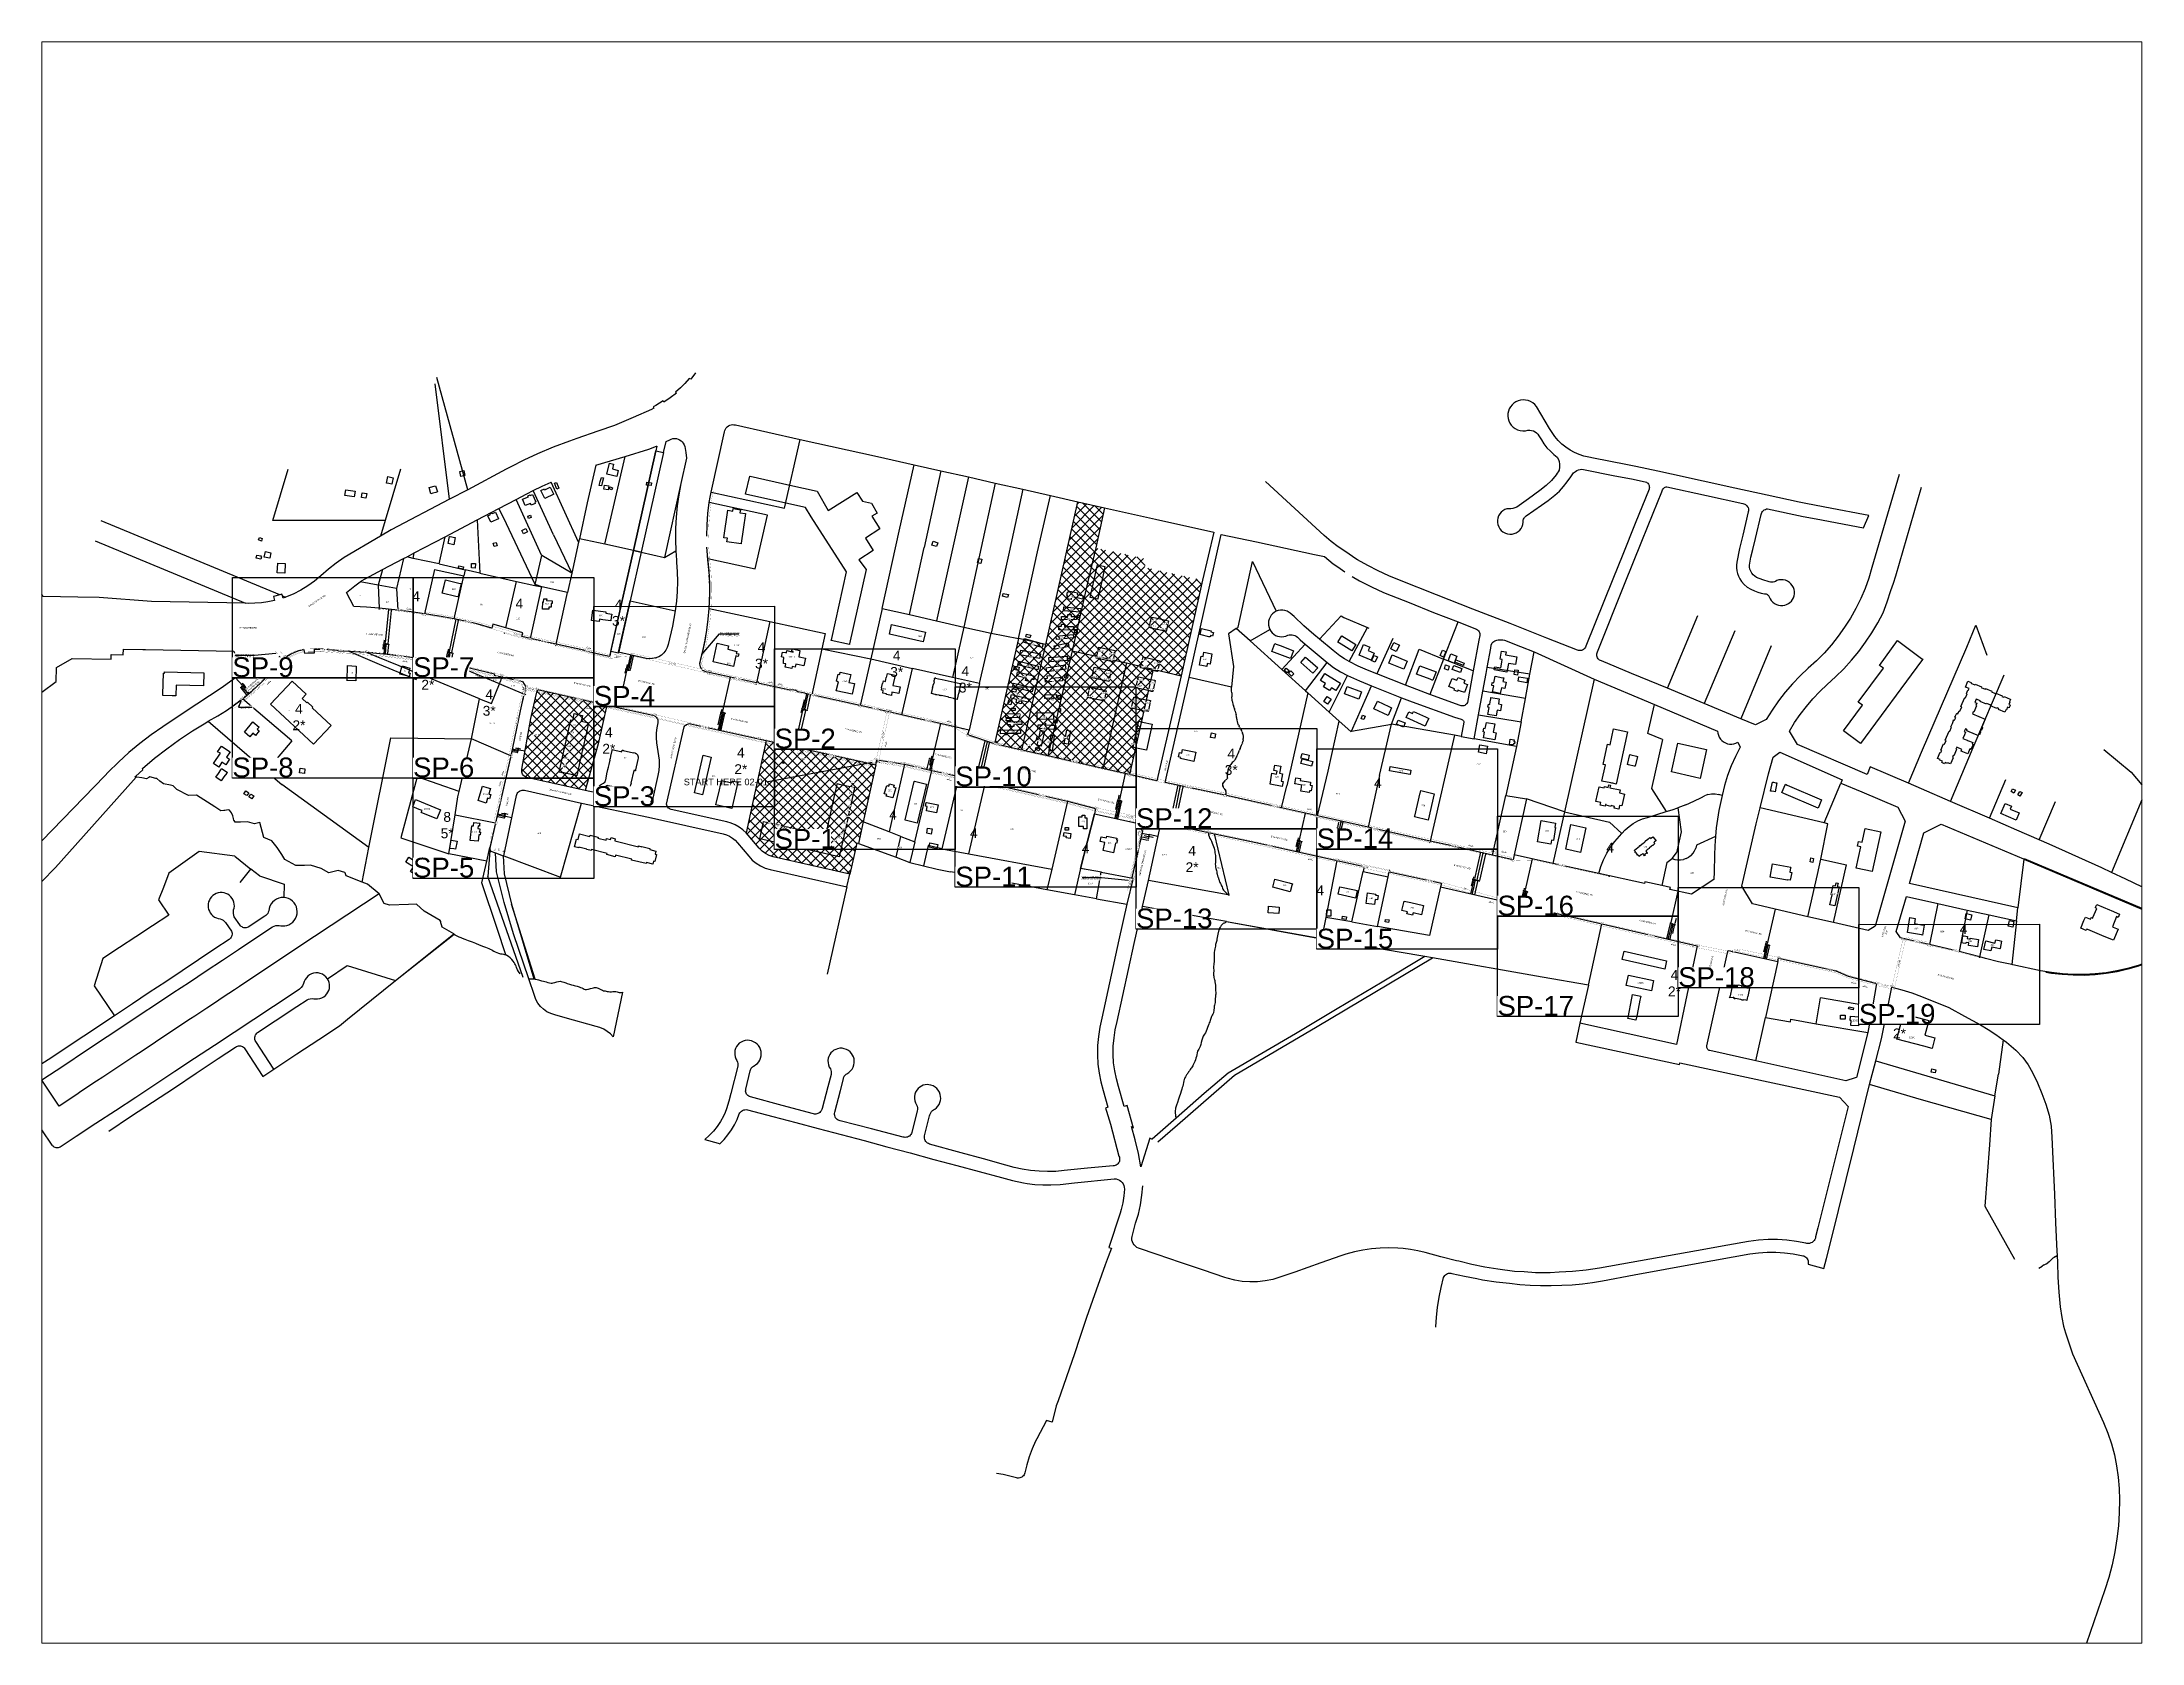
# Paper-space layout 'FULL' of a CAD drawing. Extents: x 3.86 to 12.9, y 2.31 to 9.2.
# The model-space entities are those that its viewports show. They can reach past a viewport. Long polylines and large blocks are cut down to what shows.
import ezdxf
from ezdxf import colors
from ezdxf.entities.mleader import LeaderData, LeaderLine
from ezdxf.enums import TextEntityAlignment as Align
from ezdxf.lldxf.tags import DXFTag
from ezdxf.math import Vec2, Vec3

# ---------------------------------------------------------------- set-up
doc = ezdxf.new("R2010")
doc.units = 0
doc.header["$MEASUREMENT"] = 0
doc.set_wipeout_variables(frame=1)
doc.linetypes.add('PROPERTY', pattern=[31.302502, 12.967109, -5.580706, 1.571985, -4.030017, 1.571985, -5.5807])
doc.layers.get('DefPoints').update_dxf_attribs({"color": 1, "lineweight": 0})
for name, color, linetype in [('144 FOC', 30, '144'), ('48 FOC', 30, '48'), ('96 FOC', 30, '96'), ('ADDRESSES', 252, 'Continuous'), ('ADDRESSES_NN', 2, 'Continuous'), ('CONSTRUCTION NOTE CALLOUT', 7, 'Continuous'), ('Def Points', 1, 'Continuous'), ('E_BUILDING', 8, 'Continuous'), ('E_ROW', 8, 'ROW'), ('FIBER_SPLICE', 1, 'Continuous'), ('HATCH_NN', 253, 'Continuous'), ('P-CONDUIT_2', 4, 'CONDUIT'), ('P_CONDUIT', 1, 'CONDUIT'), ('P_CONDUIT_PARALLEL', 2, 'CONDUIT'), ('PROPOSED_DIREC_BORE', 7, 'DIRECTBORE'), ('Road Names', 7, 'Continuous'), ('ROAD_DIMENSIONS', 7, 'Continuous'), ('TO C.O.', 7, 'Continuous')]:
    doc.layers.add(name, color=color, linetype=linetype)
doc.layers.add('E_PROPERTY LINE', color=8, linetype='PROPERTY', transparency=0.3)
doc.layers.add('EXISTING TELCO HANDHOLE', color=7, linetype='Continuous', true_color=0xcc5500)
doc.layers.add('NEW FIBER LOOP', color=7, linetype='Continuous', true_color=0x538135)
for name, color, linetype, lineweight in [('FLOWERPOTS', 30, 'Continuous', 18), ('PROP_HH', 104, 'Continuous', 0), ('VIEWPORT', 250, 'Continuous', 25), ('VIEWPORT - CALLOUTS', 1, 'Continuous', 0)]:
    doc.layers.add(name, color=color, linetype=linetype, lineweight=lineweight)
doc.layers.add('PORTGROUPINGS_1', color=1, linetype='Continuous', plot=False)
doc.styles.add('Arial', font='arial.ttf')
doc.styles.add('FTTH', font='micross.ttf')
doc.styles.add('LOOP', font='arial.ttf')
doc.styles.add('ROMANS', font='romans.shx')
doc.styles.get("Standard").update_dxf_attribs({"font": 'arial.ttf'})
doc.styles.add('StyleArial', font='arial.ttf')
tags = doc.linetypes.add('144', pattern='A,0.718375,-0.132013,["144 CT",Standard,S=0.09234,R=0,X=0,Y=-0.045241],-0.527056,0.533798', length=1.911242).pattern_tags.tags
tags[6] = DXFTag(74, 10)
tags = doc.linetypes.add('48', pattern='A,0.718375,-0.132013,["48 CT",Standard,S=0.09234,R=0,X=0,Y=-0.045241],-0.527056,0.533798', length=1.911242).pattern_tags.tags
tags[6] = DXFTag(74, 10)
tags = doc.linetypes.add('96', pattern='A,0.718375,-0.132013,["96 CT",Standard,S=0.09234,R=0,X=0,Y=-0.045241],-0.527056,0.533798', length=1.911242).pattern_tags.tags
tags[6] = DXFTag(74, 10)
tags = doc.linetypes.add('CONDUIT', pattern='A,5.441269,-1.056917,["C",Arial,S=0.56119,R=0,X=0,Y=-0.280595],-1.62838', length=8.126566).pattern_tags.tags
tags[6] = DXFTag(74, 10)
doc.linetypes.add('DIRECTBORE', pattern='A,0.4,-0.16,["DB",Standard,S=0.12,R=0,X=0,Y=-0.06],-0.36', length=0.92)
tags = doc.linetypes.add('ROW', pattern='A,25.130993,-3.694477,["R/W",Arial,S=5.36622,R=0,X=0,Y=-2.68311],-18.632906', length=47.458376).pattern_tags.tags
tags[6] = DXFTag(74, 10)
doc.dimstyles.new('DIM', dxfattribs={"dimscale": 0.025, "dimtxt": 3, "dimasz": 2.5, "dimexe": 0, "dimexo": 2.5, "dimgap": 0.306, "dimtad": 0, "dimdec": 0, "dimzin": 0, "dimdsep": 46, "dimtxsty": 'ROMANS', "dimblk": 'ARCHTICK', "dimcen": 0.09, "dimclrd": 256, "dimadec": 0, "dimazin": 0, "dimtfac": 1, "dimtdec": 0, "dimtofl": 0, "dimtmove": 0, "dimatfit": 3, "dimldrblk": 'ARCHTICK', "dimfxl": 1, "dimtfill": 1, "dimtolj": 1, "dimtzin": 0, "dimlwd": -1, "dimarcsym": 0})

# ---------------------------------------------------------------- blocks, each defined once
blk = doc.blocks.new('*U376')
at = {"color": 0, "linetype": 'ByBlock', "lineweight": -2}
blk.add_wipeout([(-6, 3.1), (-6, -3.1), (6, -3.1), (6, 3.1)], dxfattribs=at).dxf.layer = 'PROP_HH'
at = {"layer": 'PROP_HH', "color": 0, "linetype": 'ByBlock', "lineweight": -2, "const_width": 0.63}
blk.add_lwpolyline([(-6, 3.1), (6, 3.1), (6, -3.1), (-6, -3.1)], close=True, dxfattribs=at)
at = {"color": 0, "insert": (0, 0), "char_height": 3, "attachment_point": 5}
blk.add_mtext('MED', dxfattribs=at)
blk = doc.blocks.new('*U374')
at = {"color": 0, "linetype": 'ByBlock', "lineweight": -2}
blk.add_wipeout([(-6, 3.1), (-6, -3.1), (6, -3.1), (6, 3.1)], dxfattribs=at).dxf.layer = 'PROP_HH'
at = {"layer": 'EXISTING TELCO HANDHOLE', "color": 0, "linetype": 'ByBlock', "lineweight": -2}
blk.add_line((0, 0), (0, 0), dxfattribs=at)
at = {"layer": 'PROP_HH', "color": 0, "linetype": 'ByBlock', "lineweight": -2, "const_width": 0.63}
blk.add_lwpolyline([(-6, 3.1), (6, 3.1), (6, -3.1), (-6, -3.1)], close=True, dxfattribs=at)
at = {"color": 0, "insert": (0, 0), "char_height": 3, "attachment_point": 5}
blk.add_mtext('SM', dxfattribs=at)
at = {"flags": 1}
blk.add_attdef('HH_TYPE', (-16, -9.7), '', height=5, dxfattribs=at)
blk = doc.blocks.new('*U375')
at = {"color": 0, "linetype": 'ByBlock', "lineweight": -2}
blk.add_wipeout([(-6, 3.1), (-6, -3.1), (6, -3.1), (6, 3.1)], dxfattribs=at).dxf.layer = 'PROP_HH'
at = {"layer": 'PROP_HH', "color": 0, "linetype": 'ByBlock', "lineweight": -2, "const_width": 0.63}
blk.add_lwpolyline([(-6, 3.1), (6, 3.1), (6, -3.1), (-6, -3.1)], close=True, dxfattribs=at)
at = {"color": 0, "insert": (0, 0), "char_height": 3, "attachment_point": 5}
blk.add_mtext('SPLT', dxfattribs=at)
blk = doc.blocks.new('*U58')
at = {"true_color": 0xa020f0}
h = blk.add_hatch(color=200, dxfattribs=at)
h.dxf.hatch_style = 1
h.paths.add_polyline_path([(2.6, 0), (1.8, 1.8), (0, 2.6), (-1.8, 1.8), (-2.6, 0), (-1.8, -1.8), (0, -2.6), (1.8, -1.8)])
at = {"color": 18, "true_color": 0x000000, "const_width": 0.1}
blk.add_lwpolyline([(2.6, 0), (1.8, 1.8), (0, 2.6), (-1.8, 1.8), (-2.6, 0), (-1.8, -1.8), (0, -2.6), (1.8, -1.8)], close=True, dxfattribs=at)
blk = doc.blocks.new('FIBER_SPLICE')
at = {"layer": 'FIBER_SPLICE'}
h = blk.add_hatch(color=0, dxfattribs=at)
h.dxf.hatch_style = 1
h.paths.add_polyline_path([(5, -2.5), (0, 0), (5, 2.5)])
h.paths.add_polyline_path([(-5, -2.5), (0, 0), (-5, 2.5)])
at = {"layer": 'FIBER_SPLICE', "color": 18, "true_color": 0x000000, "const_width": 0.15}
for points in [[(-5, -2.5), (0, 0), (-5, 2.5)], [(5, -2.5), (0, 0), (5, 2.5)]]:
    blk.add_lwpolyline(points, close=True, dxfattribs=at)
blk = doc.blocks.new('*U54')
at = {"color": 4}
blk.add_wipeout([(0, 0), (0, 0.2), (0, 0.3), (-0.1, 0.5), (-0.1, 0.7), (-0.2, 0.8), (-0.3, 1), (-0.4, 1.1), (-0.5, 1.3), (-0.6, 1.4), (-0.7, 1.5), (-0.8, 1.6), (-1, 1.7), (-1.1, 1.8), (-1.3, 1.9), (-1.5, 1.9), (-1.6, 2), (-1.8, 2), (-2, 2), (-2.2, 2), (-2.3, 2), (-2.5, 1.9), (-2.7, 1.9), (-2.8, 1.8), (-3, 1.7), (-3.1, 1.6), (-3.3, 1.5), (-3.4, 1.4), (-3.5, 1.3), (-3.6, 1.1), (-3.7, 1), (-3.8, 0.8), (-3.9, 0.7), (-3.9, 0.5), (-4, 0.3), (-4, 0.2), (-4, 0), (-4, -0.2), (-4, -0.3), (-3.9, -0.5), (-3.9, -0.7), (-3.8, -0.8), (-3.7, -1), (-3.6, -1.1), (-3.5, -1.3), (-3.4, -1.4), (-3.3, -1.5), (-3.1, -1.6), (-3, -1.7), (-2.8, -1.8), (-2.7, -1.9), (-2.5, -1.9), (-2.3, -2), (-2.2, -2), (-2, -2), (-1.8, -2), (-1.6, -2), (-1.5, -1.9), (-1.3, -1.9), (-1.1, -1.8), (-1, -1.7), (-0.8, -1.6), (-0.7, -1.5), (-0.6, -1.4), (-0.5, -1.3), (-0.4, -1.1), (-0.3, -1), (-0.2, -0.8), (-0.1, -0.7), (-0.1, -0.5), (0, -0.3), (0, -0.2)], dxfattribs=at).dxf.layer = 'NEW FIBER LOOP'
at = {"layer": 'NEW FIBER LOOP', "color": 4, "linetype": 'Continuous', "const_width": 0.12, "flags": 128}
blk.add_lwpolyline([(-4, 0, 1), (0, 0, 1)], format="xyb", close=True, dxfattribs=at)
at = {"color": 4}
blk.add_wipeout([(4, 0), (4, 0.2), (4, 0.3), (3.9, 0.5), (3.9, 0.7), (3.8, 0.8), (3.7, 1), (3.6, 1.1), (3.5, 1.3), (3.4, 1.4), (3.3, 1.5), (3.1, 1.6), (3, 1.7), (2.8, 1.8), (2.7, 1.9), (2.5, 1.9), (2.3, 2), (2.2, 2), (2, 2), (1.8, 2), (1.7, 2), (1.5, 1.9), (1.3, 1.9), (1.2, 1.8), (1, 1.7), (0.9, 1.6), (0.7, 1.5), (0.6, 1.4), (0.5, 1.3), (0.4, 1.1), (0.3, 1), (0.2, 0.8), (0.1, 0.7), (0.1, 0.5), (0, 0.3), (0, 0.2), (0, 0), (0, -0.2), (0, -0.3), (0.1, -0.5), (0.1, -0.7), (0.2, -0.8), (0.3, -1), (0.4, -1.1), (0.5, -1.3), (0.6, -1.4), (0.7, -1.5), (0.9, -1.6), (1, -1.7), (1.2, -1.8), (1.3, -1.9), (1.5, -1.9), (1.7, -2), (1.8, -2), (2, -2), (2.2, -2), (2.3, -2), (2.5, -1.9), (2.7, -1.9), (2.8, -1.8), (3, -1.7), (3.1, -1.6), (3.3, -1.5), (3.4, -1.4), (3.5, -1.3), (3.6, -1.1), (3.7, -1), (3.8, -0.8), (3.9, -0.7), (3.9, -0.5), (4, -0.3), (4, -0.2)], dxfattribs=at).dxf.layer = 'NEW FIBER LOOP'
at = {"layer": 'NEW FIBER LOOP', "color": 4, "linetype": 'Continuous', "const_width": 0.12, "flags": 128}
blk.add_lwpolyline([(0, 0, 1), (4, 0, 1)], format="xyb", close=True, dxfattribs=at)
at = {"layer": 'NEW FIBER LOOP', "color": 4, "style": 'LOOP', "flags": 4}
blk.add_attdef('SLACK', text='', height=1.8, dxfattribs=at).set_placement((-2, 0), align=Align.MIDDLE_CENTER)
blk = doc.blocks.new('*U57')
at = {"layer": 'TO C.O.', "linetype": 'ByBlock', "lineweight": -2}
h = blk.add_hatch(color=0, dxfattribs=at)
h.dxf.hatch_style = 1
h.paths.add_polyline_path([(16.7, 2.2), (20.1, 0), (16.7, -2.3), (16.7, -0.8), (0, -0.7), (0, 0.7), (16.7, 0.7)])
at = {"layer": 'TO C.O.', "color": 0, "linetype": 'ByBlock', "lineweight": -2}
blk.add_attdef('MKRPOLE', text='', height=2.75, dxfattribs=at).set_placement((8.9, 2.1), align=Align.CENTER)
blk = doc.blocks.new('*U69')
at = {"layer": 'TO C.O.', "linetype": 'ByBlock', "lineweight": -2}
h = blk.add_hatch(color=0, dxfattribs=at)
h.dxf.hatch_style = 1
h.paths.add_polyline_path([(16.7, 2.2), (20.1, 0), (16.7, -2.3), (16.7, -0.8), (0, -0.7), (0, 0.7), (16.7, 0.7)])
at = {"layer": 'TO C.O.', "color": 0, "linetype": 'ByBlock', "lineweight": -2}
blk.add_attdef('MKRPOLE', text='', height=2.75, rotation=179.98544, dxfattribs=at).set_placement((9.1, -2.2), align=Align.CENTER)
blk = doc.blocks.new('_ARCHTICK')
at = {"color": 0, "linetype": 'ByBlock', "const_width": 0.15}
blk.add_lwpolyline([(-0.5, -0.5), (0.5, 0.5)], dxfattribs=at)
blk = doc.blocks.new('*D70')
at = {"layer": 'ROAD_DIMENSIONS', "ltscale": 0.01, "transparency": 16777216}
for p, q in [((11814147.4, 3652719.2), (11814146.3, 3652707.7)), ((11814144, 3652685.1), (11814145.6, 3652701))]:
    blk.add_line(p, q, dxfattribs=at)
at = {"layer": 'ROAD_DIMENSIONS', "ltscale": 0.01, "transparency": 16777216, "xscale": 2.500000006732392, "yscale": 2.500000006732392, "zscale": 2.500000006732392}
for p, rotation in [((11814147.4, 3652719.2), 84.2290907739108), ((11814144, 3652685.1), 264.2290907739108)]:
    blk.add_blockref('_ARCHTICK', p, dxfattribs=dict(at, rotation=rotation))
at = {"layer": 'ROAD_DIMENSIONS', "color": 0, "ltscale": 0.01, "transparency": 16777216, "insert": (11814145.9, 3652704.4), "char_height": 3, "attachment_point": 5, "rotation": 84.22909, "style": 'ROMANS', "bg_fill": 3, "box_fill_scale": 1.25, "bg_fill_color": 256, "bg_fill_true_color": 13158600, "bg_fill_transparency": 0}
blk.add_mtext("\\A1;34'", dxfattribs=at)
at = {"layer": 'DefPoints', "color": 0, "ltscale": 0.01, "transparency": 16777216}
for p in [(11814147.4, 3652719.2), (11814147.4, 3652719.2), (11814144, 3652685.1)]:
    blk.add_point(p, dxfattribs=at)
blk = doc.blocks.new('*D71')
at = {"layer": 'DefPoints', "color": 0, "ltscale": 0.01, "transparency": 16777216}
for p in [(11814164.2, 3652836.6), (11814164.6, 3652836.6)]:
    blk.add_point(p, dxfattribs=at)
at = {"layer": 'ROAD_DIMENSIONS', "ltscale": 0.01, "transparency": 16777216}
for p, q in [((11814164.2, 3652836.6), (11814151.4, 3652708.6)), ((11814147.1, 3652666.2), (11814150.4, 3652699.4))]:
    blk.add_line(p, q, dxfattribs=at)
at = {"layer": 'ROAD_DIMENSIONS', "ltscale": 0.01, "transparency": 16777216, "xscale": 2.500000006732392, "yscale": 2.500000006732392, "zscale": 2.500000006732392}
for p, rotation in [((11814164.2, 3652836.6), 84.26918137754254), ((11814147.1, 3652666.2), 264.2691813775425)]:
    blk.add_blockref('_ARCHTICK', p, dxfattribs=dict(at, rotation=rotation))
at = {"layer": 'ROAD_DIMENSIONS', "color": 0, "ltscale": 0.01, "transparency": 16777216, "insert": (11814150.9, 3652704), "char_height": 3, "attachment_point": 5, "rotation": 84.26918, "style": 'ROMANS', "bg_fill": 3, "box_fill_scale": 1.25, "bg_fill_color": 256, "bg_fill_true_color": 13158600, "bg_fill_transparency": 0}
blk.add_mtext("\\A1;171'", dxfattribs=at)
at = {"layer": 'DefPoints', "color": 0, "ltscale": 0.01, "transparency": 16777216}
blk.add_point((11814147.5, 3652666.2), dxfattribs=at)
blk = doc.blocks.new('*D72')
at = {"layer": 'ROAD_DIMENSIONS', "ltscale": 0.01, "transparency": 16777216}
for p, q in [((11814152.8, 3652665.7), (11814154.3, 3652684.1)), ((11814154.3, 3652684.1), (11814155.6, 3652700.4))]:
    blk.add_line(p, q, dxfattribs=at)
at = {"layer": 'ROAD_DIMENSIONS', "ltscale": 0.01, "transparency": 16777216, "xscale": 2.500000006732392, "yscale": 2.500000006732392, "zscale": 2.500000006732392}
for p, rotation in [((11814152.8, 3652665.7), 265.3468065675999), ((11814154.3, 3652684.1), 85.34680656759996)]:
    blk.add_blockref('_ARCHTICK', p, dxfattribs=dict(at, rotation=rotation))
at = {"layer": 'ROAD_DIMENSIONS', "color": 0, "ltscale": 0.01, "transparency": 16777216, "insert": (11814155.9, 3652703.6), "char_height": 3, "attachment_point": 5, "rotation": 85.34681, "style": 'ROMANS', "bg_fill": 3, "box_fill_scale": 1.25, "bg_fill_color": 256, "bg_fill_true_color": 13158600, "bg_fill_transparency": 0}
blk.add_mtext("\\A1;18'", dxfattribs=at)
at = {"layer": 'DefPoints', "color": 0, "ltscale": 0.01, "transparency": 16777216}
for p in [(11814152.4, 3652665.7), (11814152.8, 3652665.7), (11814153.9, 3652684.1)]:
    blk.add_point(p, dxfattribs=at)
blk = doc.blocks.new('*D73')
at = {"layer": 'ROAD_DIMENSIONS', "ltscale": 0.01, "transparency": 16777216}
for p, q in [((11814161.3, 3652664.9), (11814161.7, 3652667.8)), ((11814161.7, 3652667.8), (11814165.6, 3652700.8))]:
    blk.add_line(p, q, dxfattribs=at)
at = {"layer": 'ROAD_DIMENSIONS', "ltscale": 0.01, "transparency": 16777216, "xscale": 2.500000006732392, "yscale": 2.500000006732392, "zscale": 2.500000006732392}
for p, rotation in [((11814161.3, 3652664.9), 263.1474925335335), ((11814161.7, 3652667.8), 83.14749253353355)]:
    blk.add_blockref('_ARCHTICK', p, dxfattribs=dict(at, rotation=rotation))
at = {"layer": 'ROAD_DIMENSIONS', "color": 0, "ltscale": 0.01, "transparency": 16777216, "insert": (11814165.8, 3652702.7), "char_height": 3, "attachment_point": 5, "rotation": 83.14749, "style": 'ROMANS', "bg_fill": 3, "box_fill_scale": 1.25, "bg_fill_color": 256, "bg_fill_true_color": 13158600, "bg_fill_transparency": 0}
blk.add_mtext("\\A1;3'", dxfattribs=at)
at = {"layer": 'DefPoints', "color": 0, "ltscale": 0.01, "transparency": 16777216}
for p in [(11814161.3, 3652664.9), (11814161.7, 3652667.8), (11814161.7, 3652667.8)]:
    blk.add_point(p, dxfattribs=at)
blk = doc.blocks.new('*D74')
at = {"layer": 'DefPoints', "color": 0, "ltscale": 0.01, "transparency": 16777216}
for p in [(11814173.9, 3652831.3), (11814174.2, 3652834.3), (11814174.3, 3652831.3)]:
    blk.add_point(p, dxfattribs=at)
at = {"layer": 'ROAD_DIMENSIONS', "ltscale": 0.01, "transparency": 16777216}
for p, q in [((11814174.3, 3652831.3), (11814161.3, 3652705.1)), ((11814174.6, 3652834.3), (11814174.3, 3652831.3))]:
    blk.add_line(p, q, dxfattribs=at)
at = {"layer": 'ROAD_DIMENSIONS', "ltscale": 0.01, "transparency": 16777216, "xscale": 2.500000006732392, "yscale": 2.500000006732392, "zscale": 2.500000006732392}
for p, rotation in [((11814174.3, 3652831.3), 264.1157529911632), ((11814174.6, 3652834.3), 84.11575299116325)]:
    blk.add_blockref('_ARCHTICK', p, dxfattribs=dict(at, rotation=rotation))
at = {"layer": 'ROAD_DIMENSIONS', "color": 0, "ltscale": 0.01, "transparency": 16777216, "insert": (11814161.1, 3652703.1), "char_height": 3, "attachment_point": 5, "rotation": 84.11575, "style": 'ROMANS', "bg_fill": 3, "box_fill_scale": 1.25, "bg_fill_color": 256, "bg_fill_true_color": 13158600, "bg_fill_transparency": 0}
blk.add_mtext("\\A1;3'", dxfattribs=at)
blk = doc.blocks.new('*D75')
at = {"layer": 'ROAD_DIMENSIONS', "ltscale": 0.01, "transparency": 16777216}
for p, q in [((11814383.1, 3652642.4), (11814388.7, 3652669.4)), ((11814392, 3652684.6), (11814390.1, 3652676))]:
    blk.add_line(p, q, dxfattribs=at)
at = {"layer": 'ROAD_DIMENSIONS', "ltscale": 0.01, "transparency": 16777216, "xscale": 2.500000006732392, "yscale": 2.500000006732392, "zscale": 2.500000006732392}
for p, rotation in [((11814383.1, 3652642.4), 258.0797714511719), ((11814392, 3652684.6), 78.07977145117187)]:
    blk.add_blockref('_ARCHTICK', p, dxfattribs=dict(at, rotation=rotation))
at = {"layer": 'ROAD_DIMENSIONS', "color": 0, "ltscale": 0.01, "transparency": 16777216, "insert": (11814389.4, 3652672.7), "char_height": 3, "attachment_point": 5, "rotation": 78.07977, "style": 'ROMANS', "bg_fill": 3, "box_fill_scale": 1.25, "bg_fill_color": 256, "bg_fill_true_color": 13158600, "bg_fill_transparency": 0}
blk.add_mtext("\\A1;43'", dxfattribs=at)
at = {"layer": 'DefPoints', "color": 0, "ltscale": 0.01, "transparency": 16777216}
for p in [(11814382.9, 3652642.5), (11814391.8, 3652684.7), (11814392, 3652684.6)]:
    blk.add_point(p, dxfattribs=at)
blk = doc.blocks.new('*D76')
at = {"layer": 'DefPoints', "color": 0, "ltscale": 0.01, "transparency": 16777216}
for p in [(11814419.9, 3652798.3), (11814420.8, 3652798.1)]:
    blk.add_point(p, dxfattribs=at)
at = {"layer": 'ROAD_DIMENSIONS', "ltscale": 0.01, "transparency": 16777216}
for p, q in [((11814419.9, 3652798.3), (11814395.3, 3652676.3)), ((11814386.2, 3652631.7), (11814393.5, 3652667.3))]:
    blk.add_line(p, q, dxfattribs=at)
at = {"layer": 'ROAD_DIMENSIONS', "ltscale": 0.01, "transparency": 16777216, "xscale": 2.500000006732392, "yscale": 2.500000006732392, "zscale": 2.500000006732392}
for p, rotation in [((11814419.9, 3652798.3), 78.56951235594579), ((11814386.2, 3652631.7), 258.5695123559458)]:
    blk.add_blockref('_ARCHTICK', p, dxfattribs=dict(at, rotation=rotation))
at = {"layer": 'ROAD_DIMENSIONS', "color": 0, "ltscale": 0.01, "transparency": 16777216, "insert": (11814394.4, 3652671.8), "char_height": 3, "attachment_point": 5, "rotation": 78.56951, "style": 'ROMANS', "bg_fill": 3, "box_fill_scale": 1.25, "bg_fill_color": 256, "bg_fill_true_color": 13158600, "bg_fill_transparency": 0}
blk.add_mtext("\\A1;170'", dxfattribs=at)
at = {"layer": 'DefPoints', "color": 0, "ltscale": 0.01, "transparency": 16777216}
blk.add_point((11814387.1, 3652631.5), dxfattribs=at)
blk = doc.blocks.new('*D77')
at = {"layer": 'ROAD_DIMENSIONS', "ltscale": 0.01, "transparency": 16777216}
for p, q in [((11814391.4, 3652630.7), (11814393.3, 3652640.2)), ((11814393.3, 3652640.2), (11814398.7, 3652667.8))]:
    blk.add_line(p, q, dxfattribs=at)
at = {"layer": 'ROAD_DIMENSIONS', "ltscale": 0.01, "transparency": 16777216, "xscale": 2.500000006732392, "yscale": 2.500000006732392, "zscale": 2.500000006732392}
for p, rotation in [((11814391.4, 3652630.7), 258.9635510413252), ((11814393.3, 3652640.2), 78.96355104132525)]:
    blk.add_blockref('_ARCHTICK', p, dxfattribs=dict(at, rotation=rotation))
at = {"layer": 'ROAD_DIMENSIONS', "color": 0, "ltscale": 0.01, "transparency": 16777216, "insert": (11814399.3, 3652670.9), "char_height": 3, "attachment_point": 5, "rotation": 78.96355, "style": 'ROMANS', "bg_fill": 3, "box_fill_scale": 1.25, "bg_fill_color": 256, "bg_fill_true_color": 13158600, "bg_fill_transparency": 0}
blk.add_mtext("\\A1;10'", dxfattribs=at)
at = {"layer": 'DefPoints', "color": 0, "ltscale": 0.01, "transparency": 16777216}
for p in [(11814392.7, 3652640.3), (11814390.8, 3652630.8), (11814391.4, 3652630.7)]:
    blk.add_point(p, dxfattribs=at)
blk = doc.blocks.new('*D78')
at = {"layer": 'ROAD_DIMENSIONS', "ltscale": 0.01, "transparency": 16777216}
for p, q in [((11814401.9, 3652628.8), (11814402.4, 3652631.8)), ((11814402.4, 3652631.8), (11814408.7, 3652667))]:
    blk.add_line(p, q, dxfattribs=at)
at = {"layer": 'ROAD_DIMENSIONS', "ltscale": 0.01, "transparency": 16777216, "xscale": 2.500000006732392, "yscale": 2.500000006732392, "zscale": 2.500000006732392}
for p, rotation in [((11814402.4, 3652631.8), 79.8272157809614), ((11814401.9, 3652628.8), 259.8272157809614)]:
    blk.add_blockref('_ARCHTICK', p, dxfattribs=dict(at, rotation=rotation))
at = {"layer": 'ROAD_DIMENSIONS', "color": 0, "ltscale": 0.01, "transparency": 16777216, "insert": (11814409.1, 3652669), "char_height": 3, "attachment_point": 5, "rotation": 79.82722, "style": 'ROMANS', "bg_fill": 3, "box_fill_scale": 1.25, "bg_fill_color": 256, "bg_fill_true_color": 13158600, "bg_fill_transparency": 0}
blk.add_mtext("\\A1;3'", dxfattribs=at)
at = {"layer": 'DefPoints', "color": 0, "ltscale": 0.01, "transparency": 16777216}
for p in [(11814402.4, 3652631.8), (11814402.4, 3652631.8), (11814401.9, 3652628.8)]:
    blk.add_point(p, dxfattribs=at)
blk = doc.blocks.new('*D79')
at = {"layer": 'DefPoints', "color": 0, "ltscale": 0.01, "transparency": 16777216}
for p in [(11814429.8, 3652793.2), (11814429.8, 3652793.2), (11814430.4, 3652796.1)]:
    blk.add_point(p, dxfattribs=at)
at = {"layer": 'ROAD_DIMENSIONS', "ltscale": 0.01, "transparency": 16777216}
for p, q in [((11814429.8, 3652793.2), (11814404.4, 3652672)), ((11814430.4, 3652796.1), (11814429.8, 3652793.2))]:
    blk.add_line(p, q, dxfattribs=at)
at = {"layer": 'ROAD_DIMENSIONS', "ltscale": 0.01, "transparency": 16777216, "xscale": 2.500000006732392, "yscale": 2.500000006732392, "zscale": 2.500000006732392}
for p, rotation in [((11814429.8, 3652793.2), 258.1699166513921), ((11814430.4, 3652796.1), 78.1699166513921)]:
    blk.add_blockref('_ARCHTICK', p, dxfattribs=dict(at, rotation=rotation))
at = {"layer": 'ROAD_DIMENSIONS', "color": 0, "ltscale": 0.01, "transparency": 16777216, "insert": (11814404, 3652670.1), "char_height": 3, "attachment_point": 5, "rotation": 78.16992, "style": 'ROMANS', "bg_fill": 3, "box_fill_scale": 1.25, "bg_fill_color": 256, "bg_fill_true_color": 13158600, "bg_fill_transparency": 0}
blk.add_mtext("\\A1;3'", dxfattribs=at)
blk = doc.blocks.new('*D80')
at = {"layer": 'ROAD_DIMENSIONS', "ltscale": 0.01, "transparency": 16777216}
for p, q in [((11813607.5, 3652555.3), (11813612.6, 3652549.4)), ((11813622.5, 3652538.1), (11813617, 3652544.3))]:
    blk.add_line(p, q, dxfattribs=at)
at = {"layer": 'ROAD_DIMENSIONS', "ltscale": 0.01, "transparency": 16777216, "xscale": 2.500000006732392, "yscale": 2.500000006732392, "zscale": 2.500000006732392}
for p, rotation in [((11813607.5, 3652555.3), 131.0197465112881), ((11813622.5, 3652538.1), 311.0197465112881)]:
    blk.add_blockref('_ARCHTICK', p, dxfattribs=dict(at, rotation=rotation))
at = {"layer": 'ROAD_DIMENSIONS', "color": 0, "ltscale": 0.01, "transparency": 16777216, "insert": (11813614.8, 3652546.9), "char_height": 3, "attachment_point": 5, "rotation": 311.01975, "style": 'ROMANS', "bg_fill": 3, "box_fill_scale": 1.25, "bg_fill_color": 256, "bg_fill_true_color": 13158600, "bg_fill_transparency": 0}
blk.add_mtext("\\A1;23'", dxfattribs=at)
at = {"layer": 'DefPoints', "color": 0, "ltscale": 0.01, "transparency": 16777216}
for p in [(11813607.5, 3652555.3), (11813608.3, 3652556), (11813623.3, 3652538.8)]:
    blk.add_point(p, dxfattribs=at)
blk = doc.blocks.new('*D81')
at = {"layer": 'ROAD_DIMENSIONS', "ltscale": 0.01, "transparency": 16777216}
for p, q in [((11813582.5, 3652576.1), (11813608.6, 3652546.4)), ((11813634.6, 3652516.9), (11813613, 3652541.4))]:
    blk.add_line(p, q, dxfattribs=at)
at = {"layer": 'ROAD_DIMENSIONS', "ltscale": 0.01, "transparency": 16777216, "xscale": 2.500000006732392, "yscale": 2.500000006732392, "zscale": 2.500000006732392}
for p, rotation in [((11813582.5, 3652576.1), 131.3322833030898), ((11813634.6, 3652516.9), 311.3322833030898)]:
    blk.add_blockref('_ARCHTICK', p, dxfattribs=dict(at, rotation=rotation))
at = {"layer": 'ROAD_DIMENSIONS', "color": 0, "ltscale": 0.01, "transparency": 16777216, "insert": (11813610.8, 3652543.9), "char_height": 3, "attachment_point": 5, "rotation": 311.33228, "style": 'ROMANS', "bg_fill": 3, "box_fill_scale": 1.25, "bg_fill_color": 256, "bg_fill_true_color": 13158600, "bg_fill_transparency": 0}
blk.add_mtext("\\A1;79'", dxfattribs=at)
at = {"layer": 'DefPoints', "color": 0, "ltscale": 0.01, "transparency": 16777216}
for p in [(11813582.5, 3652576.1), (11813585.4, 3652578.6), (11813637.5, 3652519.4)]:
    blk.add_point(p, dxfattribs=at)
blk = doc.blocks.new('*D82')
at = {"layer": 'ROAD_DIMENSIONS', "ltscale": 0.01, "transparency": 16777216}
for p, q in [((11813614.3, 3652532.6), (11813609, 3652538.5)), ((11813630.9, 3652514), (11813614.3, 3652532.6))]:
    blk.add_line(p, q, dxfattribs=at)
at = {"layer": 'ROAD_DIMENSIONS', "ltscale": 0.01, "transparency": 16777216, "xscale": 2.500000006732392, "yscale": 2.500000006732392, "zscale": 2.500000006732392}
for p, rotation in [((11813614.3, 3652532.6), 131.8597753121728), ((11813630.9, 3652514), 311.8597753121728)]:
    blk.add_blockref('_ARCHTICK', p, dxfattribs=dict(at, rotation=rotation))
at = {"layer": 'ROAD_DIMENSIONS', "color": 0, "ltscale": 0.01, "transparency": 16777216, "insert": (11813606.7, 3652541), "char_height": 3, "attachment_point": 5, "rotation": 311.85978, "style": 'ROMANS', "bg_fill": 3, "box_fill_scale": 1.25, "bg_fill_color": 256, "bg_fill_true_color": 13158600, "bg_fill_transparency": 0}
blk.add_mtext("\\A1;25'", dxfattribs=at)
at = {"layer": 'DefPoints', "color": 0, "ltscale": 0.01, "transparency": 16777216}
for p in [(11813613.3, 3652531.7), (11813629.9, 3652513.1), (11813630.9, 3652514)]:
    blk.add_point(p, dxfattribs=at)
blk = doc.blocks.new('*D83')
at = {"layer": 'ROAD_DIMENSIONS', "ltscale": 0.01, "transparency": 16777216}
for p, q in [((11813624.5, 3652512.5), (11813603.8, 3652537.4)), ((11813626.4, 3652510.2), (11813624.5, 3652512.5))]:
    blk.add_line(p, q, dxfattribs=at)
at = {"layer": 'ROAD_DIMENSIONS', "ltscale": 0.01, "transparency": 16777216, "xscale": 2.500000006732392, "yscale": 2.500000006732392, "zscale": 2.500000006732392}
for p, rotation in [((11813624.5, 3652512.5), 129.7325745192791), ((11813626.4, 3652510.2), 309.7325745192791)]:
    blk.add_blockref('_ARCHTICK', p, dxfattribs=dict(at, rotation=rotation))
at = {"layer": 'ROAD_DIMENSIONS', "color": 0, "ltscale": 0.01, "transparency": 16777216, "insert": (11813602.5, 3652538.9), "char_height": 3, "attachment_point": 5, "rotation": 309.73257, "style": 'ROMANS', "bg_fill": 3, "box_fill_scale": 1.25, "bg_fill_color": 256, "bg_fill_true_color": 13158600, "bg_fill_transparency": 0}
blk.add_mtext("\\A1;3'", dxfattribs=at)
at = {"layer": 'DefPoints', "color": 0, "ltscale": 0.01, "transparency": 16777216}
for p in [(11813624.5, 3652512.5), (11813624.5, 3652512.5), (11813626.4, 3652510.2)]:
    blk.add_point(p, dxfattribs=at)
blk = doc.blocks.new('*D84')
at = {"layer": 'ROAD_DIMENSIONS', "ltscale": 0.01, "transparency": 16777216}
for p, q in [((11814647.2, 3652308.6), (11814654.9, 3652307)), ((11814666.6, 3652304.7), (11814661.5, 3652305.7))]:
    blk.add_line(p, q, dxfattribs=at)
at = {"layer": 'ROAD_DIMENSIONS', "ltscale": 0.01, "transparency": 16777216, "xscale": 2.500000006732392, "yscale": 2.500000006732392, "zscale": 2.500000006732392}
for p, rotation in [((11814647.2, 3652308.6), 168.6942868820105), ((11814666.6, 3652304.7), 348.6942868820105)]:
    blk.add_blockref('_ARCHTICK', p, dxfattribs=dict(at, rotation=rotation))
at = {"layer": 'ROAD_DIMENSIONS', "color": 0, "ltscale": 0.01, "transparency": 16777216, "insert": (11814658.2, 3652306.4), "char_height": 3, "attachment_point": 5, "rotation": 348.69429, "style": 'ROMANS', "bg_fill": 3, "box_fill_scale": 1.25, "bg_fill_color": 256, "bg_fill_true_color": 13158600, "bg_fill_transparency": 0}
blk.add_mtext("\\A1;20'", dxfattribs=at)
at = {"layer": 'DefPoints', "color": 0, "ltscale": 0.01, "transparency": 16777216}
for p in [(11814647.2, 3652308.6), (11814666.6, 3652304.7), (11814666.6, 3652304.7)]:
    blk.add_point(p, dxfattribs=at)
blk = doc.blocks.new('*D85')
at = {"layer": 'ROAD_DIMENSIONS', "ltscale": 0.01, "transparency": 16777216}
for p, q in [((11814635.2, 3652305.6), (11814653.9, 3652302.1)), ((11814684.1, 3652296.4), (11814660.6, 3652300.8))]:
    blk.add_line(p, q, dxfattribs=at)
at = {"layer": 'ROAD_DIMENSIONS', "ltscale": 0.01, "transparency": 16777216, "xscale": 2.500000006732392, "yscale": 2.500000006732392, "zscale": 2.500000006732392}
for p, rotation in [((11814635.2, 3652305.6), 169.2706439743964), ((11814684.1, 3652296.4), 349.2706439743964)]:
    blk.add_blockref('_ARCHTICK', p, dxfattribs=dict(at, rotation=rotation))
at = {"layer": 'ROAD_DIMENSIONS', "color": 0, "ltscale": 0.01, "transparency": 16777216, "insert": (11814657.2, 3652301.5), "char_height": 3, "attachment_point": 5, "rotation": 349.27064, "style": 'ROMANS', "bg_fill": 3, "box_fill_scale": 1.25, "bg_fill_color": 256, "bg_fill_true_color": 13158600, "bg_fill_transparency": 0}
blk.add_mtext("\\A1;50'", dxfattribs=at)
at = {"layer": 'DefPoints', "color": 0, "ltscale": 0.01, "transparency": 16777216}
for p in [(11814635.3, 3652305.9), (11814684.1, 3652296.4), (11814684.2, 3652296.7)]:
    blk.add_point(p, dxfattribs=at)
blk = doc.blocks.new('*D86')
at = {"layer": 'ROAD_DIMENSIONS', "ltscale": 0.01, "transparency": 16777216}
for p, q in [((11814634.3, 3652301.1), (11814645.3, 3652298.8)), ((11814645.3, 3652298.8), (11814653.2, 3652297.2))]:
    blk.add_line(p, q, dxfattribs=at)
at = {"layer": 'ROAD_DIMENSIONS', "ltscale": 0.01, "transparency": 16777216, "xscale": 2.500000006732392, "yscale": 2.500000006732392, "zscale": 2.500000006732392}
for p, rotation in [((11814634.3, 3652301.1), 168.2616572908614), ((11814645.3, 3652298.8), 348.2616572908614)]:
    blk.add_blockref('_ARCHTICK', p, dxfattribs=dict(at, rotation=rotation))
at = {"layer": 'ROAD_DIMENSIONS', "color": 0, "ltscale": 0.01, "transparency": 16777216, "insert": (11814656.3, 3652296.6), "char_height": 3, "attachment_point": 5, "rotation": 348.26166, "style": 'ROMANS', "bg_fill": 3, "box_fill_scale": 1.25, "bg_fill_color": 256, "bg_fill_true_color": 13158600, "bg_fill_transparency": 0}
blk.add_mtext("\\A1;11'", dxfattribs=at)
at = {"layer": 'DefPoints', "color": 0, "ltscale": 0.01, "transparency": 16777216}
for p in [(11814634.3, 3652301.1), (11814634.3, 3652301), (11814645.3, 3652298.8)]:
    blk.add_point(p, dxfattribs=at)
blk = doc.blocks.new('*D87')
at = {"layer": 'ROAD_DIMENSIONS', "ltscale": 0.01, "transparency": 16777216}
for p, q in [((11814633.3, 3652296.4), (11814636.2, 3652295.8)), ((11814636.2, 3652295.8), (11814653.4, 3652292.3))]:
    blk.add_line(p, q, dxfattribs=at)
at = {"layer": 'ROAD_DIMENSIONS', "ltscale": 0.01, "transparency": 16777216, "xscale": 2.500000006732392, "yscale": 2.500000006732392, "zscale": 2.500000006732392}
for p, rotation in [((11814633.3, 3652296.4), 168.4934604894006), ((11814636.2, 3652295.8), 348.4934604894006)]:
    blk.add_blockref('_ARCHTICK', p, dxfattribs=dict(at, rotation=rotation))
at = {"layer": 'ROAD_DIMENSIONS', "color": 0, "ltscale": 0.01, "transparency": 16777216, "insert": (11814655.3, 3652291.9), "char_height": 3, "attachment_point": 5, "rotation": 348.49346, "style": 'ROMANS', "bg_fill": 3, "box_fill_scale": 1.25, "bg_fill_color": 256, "bg_fill_true_color": 13158600, "bg_fill_transparency": 0}
blk.add_mtext("\\A1;3'", dxfattribs=at)
at = {"layer": 'DefPoints', "color": 0, "ltscale": 0.01, "transparency": 16777216}
for p in [(11814633.3, 3652296.4), (11814636.2, 3652295.8), (11814636.2, 3652295.8)]:
    blk.add_point(p, dxfattribs=at)
blk = doc.blocks.new('*D88')
at = {"layer": 'ROAD_DIMENSIONS', "ltscale": 0.01, "transparency": 16777216}
for p, q in [((11814594.8, 3652060.9), (11814604.7, 3652058.9)), ((11814619.2, 3652056), (11814611.3, 3652057.6))]:
    blk.add_line(p, q, dxfattribs=at)
at = {"layer": 'ROAD_DIMENSIONS', "ltscale": 0.01, "transparency": 16777216, "xscale": 2.500000006732392, "yscale": 2.500000006732392, "zscale": 2.500000006732392}
for p, rotation in [((11814594.8, 3652060.9), 168.6145567713607), ((11814619.2, 3652056), 348.6145567713608)]:
    blk.add_blockref('_ARCHTICK', p, dxfattribs=dict(at, rotation=rotation))
at = {"layer": 'ROAD_DIMENSIONS', "color": 0, "ltscale": 0.01, "transparency": 16777216, "insert": (11814608, 3652058.2), "char_height": 3, "attachment_point": 5, "rotation": 348.61456, "style": 'ROMANS', "bg_fill": 3, "box_fill_scale": 1.25, "bg_fill_color": 256, "bg_fill_true_color": 13158600, "bg_fill_transparency": 0}
blk.add_mtext("\\A1;25'", dxfattribs=at)
at = {"layer": 'DefPoints', "color": 0, "ltscale": 0.01, "transparency": 16777216}
for p in [(11814594.8, 3652060.7), (11814619.1, 3652055.8), (11814619.2, 3652056)]:
    blk.add_point(p, dxfattribs=at)
blk = doc.blocks.new('*D89')
at = {"layer": 'ROAD_DIMENSIONS', "ltscale": 0.01, "transparency": 16777216}
for p, q in [((11814579.3, 3652058.3), (11814593.2, 3652055.7)), ((11814593.2, 3652055.7), (11814603.7, 3652053.8))]:
    blk.add_line(p, q, dxfattribs=at)
at = {"layer": 'ROAD_DIMENSIONS', "ltscale": 0.01, "transparency": 16777216, "xscale": 2.500000006732392, "yscale": 2.500000006732392, "zscale": 2.500000006732392}
for p, rotation in [((11814579.3, 3652058.3), 169.5910401969806), ((11814593.2, 3652055.7), 349.5910401969806)]:
    blk.add_blockref('_ARCHTICK', p, dxfattribs=dict(at, rotation=rotation))
at = {"layer": 'ROAD_DIMENSIONS', "color": 0, "ltscale": 0.01, "transparency": 16777216, "insert": (11814606.8, 3652053.2), "char_height": 3, "attachment_point": 5, "rotation": 349.59104, "style": 'ROMANS', "bg_fill": 3, "box_fill_scale": 1.25, "bg_fill_color": 256, "bg_fill_true_color": 13158600, "bg_fill_transparency": 0}
blk.add_mtext("\\A1;14'", dxfattribs=at)
at = {"layer": 'DefPoints', "color": 0, "ltscale": 0.01, "transparency": 16777216}
for p in [(11814579.3, 3652058.3), (11814579.4, 3652058.5), (11814593.2, 3652055.9)]:
    blk.add_point(p, dxfattribs=at)
blk = doc.blocks.new('*D90')
at = {"layer": 'ROAD_DIMENSIONS', "ltscale": 0.01, "transparency": 16777216}
for p, q in [((11814578.4, 3652054.2), (11814602.9, 3652048.9)), ((11814633.2, 3652042.2), (11814609.5, 3652047.4))]:
    blk.add_line(p, q, dxfattribs=at)
at = {"layer": 'ROAD_DIMENSIONS', "ltscale": 0.01, "transparency": 16777216, "xscale": 2.500000006732392, "yscale": 2.500000006732392, "zscale": 2.500000006732392}
for p, rotation in [((11814578.4, 3652054.2), 167.6733009390944), ((11814633.2, 3652042.2), 347.6733009390944)]:
    blk.add_blockref('_ARCHTICK', p, dxfattribs=dict(at, rotation=rotation))
at = {"layer": 'ROAD_DIMENSIONS', "color": 0, "ltscale": 0.01, "transparency": 16777216, "insert": (11814606.2, 3652048.1), "char_height": 3, "attachment_point": 5, "rotation": 347.6733, "style": 'ROMANS', "bg_fill": 3, "box_fill_scale": 1.25, "bg_fill_color": 256, "bg_fill_true_color": 13158600, "bg_fill_transparency": 0}
blk.add_mtext("\\A1;56'", dxfattribs=at)
at = {"layer": 'DefPoints', "color": 0, "ltscale": 0.01, "transparency": 16777216}
for p in [(11814578.4, 3652054.2), (11814578.5, 3652054.5), (11814633.3, 3652042.5)]:
    blk.add_point(p, dxfattribs=at)
blk = doc.blocks.new('*D91')
at = {"layer": 'ROAD_DIMENSIONS', "ltscale": 0.01, "transparency": 16777216}
for p, q in [((11814577.2, 3652049), (11814580.1, 3652048.4)), ((11814580.1, 3652048.4), (11814603.3, 3652043.1))]:
    blk.add_line(p, q, dxfattribs=at)
at = {"layer": 'ROAD_DIMENSIONS', "ltscale": 0.01, "transparency": 16777216, "xscale": 2.500000006732392, "yscale": 2.500000006732392, "zscale": 2.500000006732392}
for p, rotation in [((11814577.2, 3652049), 167.1269430801558), ((11814580.1, 3652048.4), 347.1269430801558)]:
    blk.add_blockref('_ARCHTICK', p, dxfattribs=dict(at, rotation=rotation))
at = {"layer": 'ROAD_DIMENSIONS', "color": 0, "ltscale": 0.01, "transparency": 16777216, "insert": (11814605.2, 3652042.6), "char_height": 3, "attachment_point": 5, "rotation": 347.12694, "style": 'ROMANS', "bg_fill": 3, "box_fill_scale": 1.25, "bg_fill_color": 256, "bg_fill_true_color": 13158600, "bg_fill_transparency": 0}
blk.add_mtext("\\A1;3'", dxfattribs=at)
at = {"layer": 'DefPoints', "color": 0, "ltscale": 0.01, "transparency": 16777216}
for p in [(11814577.2, 3652049.1), (11814580.1, 3652048.4), (11814580.2, 3652048.4)]:
    blk.add_point(p, dxfattribs=at)
blk = doc.blocks.new('*D92')
at = {"layer": 'ROAD_DIMENSIONS', "ltscale": 0.01, "transparency": 16777216}
for p, q in [((11815064.5, 3652593.3), (11815067.1, 3652604.7)), ((11815071.9, 3652625.8), (11815068.6, 3652611.3))]:
    blk.add_line(p, q, dxfattribs=at)
at = {"layer": 'ROAD_DIMENSIONS', "ltscale": 0.01, "transparency": 16777216, "xscale": 2.500000006732392, "yscale": 2.500000006732392, "zscale": 2.500000006732392}
for p, rotation in [((11815064.5, 3652593.3), 257.2692651811075), ((11815071.9, 3652625.8), 77.26926518110753)]:
    blk.add_blockref('_ARCHTICK', p, dxfattribs=dict(at, rotation=rotation))
at = {"layer": 'ROAD_DIMENSIONS', "color": 0, "ltscale": 0.01, "transparency": 16777216, "insert": (11815067.9, 3652608), "char_height": 3, "attachment_point": 5, "rotation": 77.26927, "style": 'ROMANS', "bg_fill": 3, "box_fill_scale": 1.25, "bg_fill_color": 256, "bg_fill_true_color": 13158600, "bg_fill_transparency": 0}
blk.add_mtext("\\A1;33'", dxfattribs=at)
at = {"layer": 'DefPoints', "color": 0, "ltscale": 0.01, "transparency": 16777216}
for p in [(11815064.5, 3652593.3), (11815064.6, 3652593.3), (11815072, 3652625.8)]:
    blk.add_point(p, dxfattribs=at)
blk = doc.blocks.new('*D93')
at = {"layer": 'DefPoints', "color": 0, "ltscale": 0.01, "transparency": 16777216}
for p in [(11815085.5, 3652663.3), (11815041, 3652462), (11815041.4, 3652461.9)]:
    blk.add_point(p, dxfattribs=at)
at = {"layer": 'ROAD_DIMENSIONS', "ltscale": 0.01, "transparency": 16777216}
for p, q in [((11815085.1, 3652663.4), (11815073.8, 3652611.5)), ((11815041, 3652462), (11815071.7, 3652602.2))]:
    blk.add_line(p, q, dxfattribs=at)
at = {"layer": 'ROAD_DIMENSIONS', "ltscale": 0.01, "transparency": 16777216, "xscale": 2.500000006732392, "yscale": 2.500000006732392, "zscale": 2.500000006732392}
for p, rotation in [((11815085.1, 3652663.4), 77.65524097343898), ((11815041, 3652462), 257.655240973439)]:
    blk.add_blockref('_ARCHTICK', p, dxfattribs=dict(at, rotation=rotation))
at = {"layer": 'ROAD_DIMENSIONS', "color": 0, "ltscale": 0.01, "transparency": 16777216, "insert": (11815072.7, 3652606.8), "char_height": 3, "attachment_point": 5, "rotation": 77.65524, "style": 'ROMANS', "bg_fill": 3, "box_fill_scale": 1.25, "bg_fill_color": 256, "bg_fill_true_color": 13158600, "bg_fill_transparency": 0}
blk.add_mtext("\\A1;206'", dxfattribs=at)
blk = doc.blocks.new('*D94')
at = {"layer": 'DefPoints', "color": 0, "ltscale": 0.01, "transparency": 16777216}
for p in [(11815090.2, 3652662.2), (11815090.3, 3652662.2)]:
    blk.add_point(p, dxfattribs=at)
at = {"layer": 'ROAD_DIMENSIONS', "ltscale": 0.01, "transparency": 16777216}
for p, q in [((11815090.2, 3652662.2), (11815081.6, 3652623.6)), ((11815081.6, 3652623.6), (11815078.3, 3652609))]:
    blk.add_line(p, q, dxfattribs=at)
at = {"layer": 'ROAD_DIMENSIONS', "ltscale": 0.01, "transparency": 16777216, "xscale": 2.500000006732392, "yscale": 2.500000006732392, "zscale": 2.500000006732392}
for p, rotation in [((11815090.2, 3652662.2), 77.41591731899004), ((11815081.6, 3652623.6), 257.41591731899)]:
    blk.add_blockref('_ARCHTICK', p, dxfattribs=dict(at, rotation=rotation))
at = {"layer": 'ROAD_DIMENSIONS', "color": 0, "ltscale": 0.01, "transparency": 16777216, "insert": (11815077.6, 3652605.7), "char_height": 3, "attachment_point": 5, "rotation": 77.41592, "style": 'ROMANS', "bg_fill": 3, "box_fill_scale": 1.25, "bg_fill_color": 256, "bg_fill_true_color": 13158600, "bg_fill_transparency": 0}
blk.add_mtext("\\A1;40'", dxfattribs=at)
at = {"layer": 'DefPoints', "color": 0, "ltscale": 0.01, "transparency": 16777216}
blk.add_point((11815081.7, 3652623.5), dxfattribs=at)
blk = doc.blocks.new('*D95')
at = {"layer": 'DefPoints', "color": 0, "ltscale": 0.01, "transparency": 16777216}
for p in [(11815095.8, 3652657.9), (11815099.4, 3652657.1), (11815100.1, 3652660)]:
    blk.add_point(p, dxfattribs=at)
at = {"layer": 'ROAD_DIMENSIONS', "ltscale": 0.01, "transparency": 16777216}
for p, q in [((11815095.8, 3652657.9), (11815083.5, 3652606.2)), ((11815096.5, 3652660.8), (11815095.8, 3652657.9))]:
    blk.add_line(p, q, dxfattribs=at)
at = {"layer": 'ROAD_DIMENSIONS', "ltscale": 0.01, "transparency": 16777216, "xscale": 2.500000006732392, "yscale": 2.500000006732392, "zscale": 2.500000006732392}
for p, rotation in [((11815095.8, 3652657.9), 256.6152164365628), ((11815096.5, 3652660.8), 76.61521643656275)]:
    blk.add_blockref('_ARCHTICK', p, dxfattribs=dict(at, rotation=rotation))
at = {"layer": 'ROAD_DIMENSIONS', "color": 0, "ltscale": 0.01, "transparency": 16777216, "insert": (11815083.1, 3652604.3), "char_height": 3, "attachment_point": 5, "rotation": 76.61522, "style": 'ROMANS', "bg_fill": 3, "box_fill_scale": 1.25, "bg_fill_color": 256, "bg_fill_true_color": 13158600, "bg_fill_transparency": 0}
blk.add_mtext("\\A1;3'", dxfattribs=at)
blk = doc.blocks.new('*D96')
at = {"layer": 'DefPoints', "color": 0, "ltscale": 0.01, "transparency": 16777216}
blk.add_point((11815419.1, 3652397.3), dxfattribs=at)
at = {"layer": 'ROAD_DIMENSIONS', "ltscale": 0.01, "transparency": 16777216}
for p, q in [((11815419.1, 3652397.3), (11815429, 3652441.6)), ((11815432.1, 3652455.7), (11815430.4, 3652448.1))]:
    blk.add_line(p, q, dxfattribs=at)
at = {"layer": 'ROAD_DIMENSIONS', "ltscale": 0.01, "transparency": 16777216, "xscale": 2.500000006732392, "yscale": 2.500000006732392, "zscale": 2.500000006732392}
for p, rotation in [((11815419.1, 3652397.3), 257.4201498302837), ((11815432.1, 3652455.7), 77.42014983028366)]:
    blk.add_blockref('_ARCHTICK', p, dxfattribs=dict(at, rotation=rotation))
at = {"layer": 'ROAD_DIMENSIONS', "color": 0, "ltscale": 0.01, "transparency": 16777216, "insert": (11815429.7, 3652444.9), "char_height": 3, "attachment_point": 5, "rotation": 77.42015, "style": 'ROMANS', "bg_fill": 3, "box_fill_scale": 1.25, "bg_fill_color": 256, "bg_fill_true_color": 13158600, "bg_fill_transparency": 0}
blk.add_mtext("\\A1;60'", dxfattribs=at)
at = {"layer": 'DefPoints', "color": 0, "ltscale": 0.01, "transparency": 16777216}
blk.add_point((11815432.1, 3652455.7), dxfattribs=at)
blk.add_point((11815432.1, 3652455.7), dxfattribs=at)
blk = doc.blocks.new('*D97')
at = {"layer": 'DefPoints', "color": 0, "ltscale": 0.01, "transparency": 16777216}
for p in [(11815463.7, 3652578.1), (11815464, 3652578), (11815419.8, 3652377.4)]:
    blk.add_point(p, dxfattribs=at)
at = {"layer": 'ROAD_DIMENSIONS', "ltscale": 0.01, "transparency": 16777216}
for p, q in [((11815464, 3652578), (11815435.6, 3652448.5)), ((11815420.1, 3652377.3), (11815433.6, 3652439.1))]:
    blk.add_line(p, q, dxfattribs=at)
at = {"layer": 'ROAD_DIMENSIONS', "ltscale": 0.01, "transparency": 16777216, "xscale": 2.500000006732392, "yscale": 2.500000006732392, "zscale": 2.500000006732392}
for p, rotation in [((11815464, 3652578), 77.6550936231857), ((11815420.1, 3652377.3), 257.6550936231857)]:
    blk.add_blockref('_ARCHTICK', p, dxfattribs=dict(at, rotation=rotation))
at = {"layer": 'ROAD_DIMENSIONS', "color": 0, "ltscale": 0.01, "transparency": 16777216, "insert": (11815434.6, 3652443.8), "char_height": 3, "attachment_point": 5, "rotation": 77.65509, "style": 'ROMANS', "bg_fill": 3, "box_fill_scale": 1.25, "bg_fill_color": 256, "bg_fill_true_color": 13158600, "bg_fill_transparency": 0}
blk.add_mtext("\\A1;205'", dxfattribs=at)
blk = doc.blocks.new('*D98')
at = {"layer": 'DefPoints', "color": 0, "ltscale": 0.01, "transparency": 16777216}
for p in [(11815428.8, 3652395.1), (11815424.7, 3652376.3), (11815424.8, 3652376.3)]:
    blk.add_point(p, dxfattribs=at)
at = {"layer": 'ROAD_DIMENSIONS', "ltscale": 0.01, "transparency": 16777216}
for p, q in [((11815424.8, 3652376.3), (11815429, 3652395)), ((11815429, 3652395), (11815438.8, 3652439.6))]:
    blk.add_line(p, q, dxfattribs=at)
at = {"layer": 'ROAD_DIMENSIONS', "ltscale": 0.01, "transparency": 16777216, "xscale": 2.500000006732392, "yscale": 2.500000006732392, "zscale": 2.500000006732392}
for p, rotation in [((11815429, 3652395), 77.56604434974035), ((11815424.8, 3652376.3), 257.5660443497403)]:
    blk.add_blockref('_ARCHTICK', p, dxfattribs=dict(at, rotation=rotation))
at = {"layer": 'ROAD_DIMENSIONS', "color": 0, "ltscale": 0.01, "transparency": 16777216, "insert": (11815439.5, 3652442.7), "char_height": 3, "attachment_point": 5, "rotation": 77.56604, "style": 'ROMANS', "bg_fill": 3, "box_fill_scale": 1.25, "bg_fill_color": 256, "bg_fill_true_color": 13158600, "bg_fill_transparency": 0}
blk.add_mtext("\\A1;19'", dxfattribs=at)
blk = doc.blocks.new('*D99')
at = {"layer": 'DefPoints', "color": 0, "ltscale": 0.01, "transparency": 16777216}
for p in [(11815430, 3652375.1), (11815430.6, 3652378.1), (11815430.6, 3652378.1)]:
    blk.add_point(p, dxfattribs=at)
at = {"layer": 'ROAD_DIMENSIONS', "ltscale": 0.01, "transparency": 16777216}
for p, q in [((11815430.6, 3652378.1), (11815444.4, 3652439.7)), ((11815430, 3652375.1), (11815430.6, 3652378.1))]:
    blk.add_line(p, q, dxfattribs=at)
at = {"layer": 'ROAD_DIMENSIONS', "ltscale": 0.01, "transparency": 16777216, "xscale": 2.500000006732392, "yscale": 2.500000006732392, "zscale": 2.500000006732392}
for p, rotation in [((11815430, 3652375.1), 257.4354481789057), ((11815430.6, 3652378.1), 77.43544817890572)]:
    blk.add_blockref('_ARCHTICK', p, dxfattribs=dict(at, rotation=rotation))
at = {"layer": 'ROAD_DIMENSIONS', "color": 0, "ltscale": 0.01, "transparency": 16777216, "insert": (11815444.8, 3652441.6), "char_height": 3, "attachment_point": 5, "rotation": 77.43545, "style": 'ROMANS', "bg_fill": 3, "box_fill_scale": 1.25, "bg_fill_color": 256, "bg_fill_true_color": 13158600, "bg_fill_transparency": 0}
blk.add_mtext("\\A1;3'", dxfattribs=at)
blk = doc.blocks.new('*D100')
at = {"layer": 'ROAD_DIMENSIONS', "ltscale": 0.01, "transparency": 16777216}
for p, q in [((11815745.3, 3652491.9), (11815738.2, 3652460.4)), ((11815734.6, 3652444.2), (11815736.8, 3652453.8))]:
    blk.add_line(p, q, dxfattribs=at)
at = {"layer": 'ROAD_DIMENSIONS', "ltscale": 0.01, "transparency": 16777216, "xscale": 2.500000006732392, "yscale": 2.500000006732392, "zscale": 2.500000006732392}
for p, rotation in [((11815745.3, 3652491.9), 77.46100080097035), ((11815734.6, 3652444.2), 257.4610008009703)]:
    blk.add_blockref('_ARCHTICK', p, dxfattribs=dict(at, rotation=rotation))
at = {"layer": 'ROAD_DIMENSIONS', "color": 0, "ltscale": 0.01, "transparency": 16777216, "insert": (11815737.5, 3652457.1), "char_height": 3, "attachment_point": 5, "rotation": 77.461, "style": 'ROMANS', "bg_fill": 3, "box_fill_scale": 1.25, "bg_fill_color": 256, "bg_fill_true_color": 13158600, "bg_fill_transparency": 0}
blk.add_mtext("\\A1;49'", dxfattribs=at)
at = {"layer": 'DefPoints', "color": 0, "ltscale": 0.01, "transparency": 16777216}
for p in [(11815745.2, 3652491.9), (11815734.6, 3652444.2), (11815734.6, 3652444.2)]:
    blk.add_point(p, dxfattribs=at)
blk = doc.blocks.new('*D101')
at = {"layer": 'DefPoints', "color": 0, "ltscale": 0.01, "transparency": 16777216}
for p in [(11815755.2, 3652514.8), (11815710.8, 3652312.8), (11815711, 3652312.8)]:
    blk.add_point(p, dxfattribs=at)
at = {"layer": 'ROAD_DIMENSIONS', "ltscale": 0.01, "transparency": 16777216}
for p, q in [((11815755.3, 3652514.8), (11815743.4, 3652460.7)), ((11815711, 3652312.8), (11815741.4, 3652451.3))]:
    blk.add_line(p, q, dxfattribs=at)
at = {"layer": 'ROAD_DIMENSIONS', "ltscale": 0.01, "transparency": 16777216, "xscale": 2.500000006732392, "yscale": 2.500000006732392, "zscale": 2.500000006732392}
for p, rotation in [((11815755.3, 3652514.8), 77.62297064489043), ((11815711, 3652312.8), 257.6229706448904)]:
    blk.add_blockref('_ARCHTICK', p, dxfattribs=dict(at, rotation=rotation))
at = {"layer": 'ROAD_DIMENSIONS', "color": 0, "ltscale": 0.01, "transparency": 16777216, "insert": (11815742.4, 3652456), "char_height": 3, "attachment_point": 5, "rotation": 77.62297, "style": 'ROMANS', "bg_fill": 3, "box_fill_scale": 1.25, "bg_fill_color": 256, "bg_fill_true_color": 13158600, "bg_fill_transparency": 0}
blk.add_mtext("\\A1;207'", dxfattribs=at)
blk = doc.blocks.new('*D102')
at = {"layer": 'DefPoints', "color": 0, "ltscale": 0.01, "transparency": 16777216}
for p in [(11815759.7, 3652513.8), (11815760, 3652513.7)]:
    blk.add_point(p, dxfattribs=at)
at = {"layer": 'ROAD_DIMENSIONS', "ltscale": 0.01, "transparency": 16777216}
for p, q in [((11815754.6, 3652489.8), (11815748, 3652458.2)), ((11815759.7, 3652513.8), (11815754.6, 3652489.8))]:
    blk.add_line(p, q, dxfattribs=at)
at = {"layer": 'ROAD_DIMENSIONS', "ltscale": 0.01, "transparency": 16777216, "xscale": 2.500000006732392, "yscale": 2.500000006732392, "zscale": 2.500000006732392}
for p, rotation in [((11815754.6, 3652489.8), 258.1100159422054), ((11815759.7, 3652513.8), 78.1100159422054)]:
    blk.add_blockref('_ARCHTICK', p, dxfattribs=dict(at, rotation=rotation))
at = {"layer": 'ROAD_DIMENSIONS', "color": 0, "ltscale": 0.01, "transparency": 16777216, "insert": (11815747.3, 3652454.9), "char_height": 3, "attachment_point": 5, "rotation": 78.11002, "style": 'ROMANS', "bg_fill": 3, "box_fill_scale": 1.25, "bg_fill_color": 256, "bg_fill_true_color": 13158600, "bg_fill_transparency": 0}
blk.add_mtext("\\A1;25'", dxfattribs=at)
at = {"layer": 'DefPoints', "color": 0, "ltscale": 0.01, "transparency": 16777216}
blk.add_point((11815755, 3652489.8), dxfattribs=at)
blk = doc.blocks.new('*D103')
at = {"layer": 'DefPoints', "color": 0, "ltscale": 0.01, "transparency": 16777216}
for p in [(11815769.2, 3652508.7), (11815769.2, 3652508.7), (11815769.8, 3652511.6)]:
    blk.add_point(p, dxfattribs=at)
at = {"layer": 'ROAD_DIMENSIONS', "ltscale": 0.01, "transparency": 16777216}
for p, q in [((11815769.2, 3652508.7), (11815757.4, 3652454.5)), ((11815769.8, 3652511.6), (11815769.2, 3652508.7))]:
    blk.add_line(p, q, dxfattribs=at)
at = {"layer": 'ROAD_DIMENSIONS', "ltscale": 0.01, "transparency": 16777216, "xscale": 2.500000006732392, "yscale": 2.500000006732392, "zscale": 2.500000006732392}
for p, rotation in [((11815769.2, 3652508.7), 257.745105132087), ((11815769.8, 3652511.6), 77.745105132087)]:
    blk.add_blockref('_ARCHTICK', p, dxfattribs=dict(at, rotation=rotation))
at = {"layer": 'ROAD_DIMENSIONS', "color": 0, "ltscale": 0.01, "transparency": 16777216, "insert": (11815757, 3652452.6), "char_height": 3, "attachment_point": 5, "rotation": 77.74511, "style": 'ROMANS', "bg_fill": 3, "box_fill_scale": 1.25, "bg_fill_color": 256, "bg_fill_true_color": 13158600, "bg_fill_transparency": 0}
blk.add_mtext("\\A1;3'", dxfattribs=at)
blk = doc.blocks.new('*D104')
at = {"layer": 'DefPoints', "color": 0, "ltscale": 0.01, "transparency": 16777216}
for p in [(11815721, 3652313.7), (11815722.1, 3652313.4), (11815721.4, 3652310.5)]:
    blk.add_point(p, dxfattribs=at)
at = {"layer": 'ROAD_DIMENSIONS', "ltscale": 0.01, "transparency": 16777216}
for p, q in [((11815721, 3652313.7), (11815751.9, 3652451.8)), ((11815720.3, 3652310.7), (11815721, 3652313.7))]:
    blk.add_line(p, q, dxfattribs=at)
at = {"layer": 'ROAD_DIMENSIONS', "ltscale": 0.01, "transparency": 16777216, "xscale": 2.500000006732392, "yscale": 2.500000006732392, "zscale": 2.500000006732392}
for p, rotation in [((11815720.3, 3652310.7), 257.384149285092), ((11815721, 3652313.7), 77.38414928509194)]:
    blk.add_blockref('_ARCHTICK', p, dxfattribs=dict(at, rotation=rotation))
at = {"layer": 'ROAD_DIMENSIONS', "color": 0, "ltscale": 0.01, "transparency": 16777216, "insert": (11815752.3, 3652453.7), "char_height": 3, "attachment_point": 5, "rotation": 77.38415, "style": 'ROMANS', "bg_fill": 3, "box_fill_scale": 1.25, "bg_fill_color": 256, "bg_fill_true_color": 13158600, "bg_fill_transparency": 0}
blk.add_mtext("\\A1;3'", dxfattribs=at)
blk = doc.blocks.new('*D105')
at = {"layer": 'ROAD_DIMENSIONS', "ltscale": 0.01, "transparency": 16777216}
for p, q in [((11816223.5, 3652243.5), (11816228, 3652263.9)), ((11816231.2, 3652278), (11816229.5, 3652270.5))]:
    blk.add_line(p, q, dxfattribs=at)
at = {"layer": 'ROAD_DIMENSIONS', "ltscale": 0.01, "transparency": 16777216, "xscale": 2.500000006732392, "yscale": 2.500000006732392, "zscale": 2.500000006732392}
for p, rotation in [((11816223.5, 3652243.5), 257.3997106054171), ((11816231.2, 3652278), 77.39971060541706)]:
    blk.add_blockref('_ARCHTICK', p, dxfattribs=dict(at, rotation=rotation))
at = {"layer": 'ROAD_DIMENSIONS', "color": 0, "ltscale": 0.01, "transparency": 16777216, "insert": (11816228.8, 3652267.2), "char_height": 3, "attachment_point": 5, "rotation": 77.39971, "style": 'ROMANS', "bg_fill": 3, "box_fill_scale": 1.25, "bg_fill_color": 256, "bg_fill_true_color": 13158600, "bg_fill_transparency": 0}
blk.add_mtext("\\A1;35'", dxfattribs=at)
at = {"layer": 'DefPoints', "color": 0, "ltscale": 0.01, "transparency": 16777216}
for p in [(11816223.5, 3652243.5), (11816231.2, 3652278), (11816231.2, 3652278)]:
    blk.add_point(p, dxfattribs=at)
blk = doc.blocks.new('*D106')
at = {"layer": 'DefPoints', "color": 0, "ltscale": 0.01, "transparency": 16777216}
blk.add_point((11816264.2, 3652401.5), dxfattribs=at)
blk.add_point((11816264.2, 3652401.5), dxfattribs=at)
at = {"layer": 'ROAD_DIMENSIONS', "ltscale": 0.01, "transparency": 16777216}
for p, q in [((11816264.2, 3652401.5), (11816234.6, 3652270.6)), ((11816224.4, 3652225.1), (11816232.6, 3652261.6))]:
    blk.add_line(p, q, dxfattribs=at)
at = {"layer": 'ROAD_DIMENSIONS', "ltscale": 0.01, "transparency": 16777216, "xscale": 2.500000006732392, "yscale": 2.500000006732392, "zscale": 2.500000006732392}
for p, rotation in [((11816264.2, 3652401.5), 77.28094795023787), ((11816224.4, 3652225.1), 257.2809479502379)]:
    blk.add_blockref('_ARCHTICK', p, dxfattribs=dict(at, rotation=rotation))
at = {"layer": 'ROAD_DIMENSIONS', "color": 0, "ltscale": 0.01, "transparency": 16777216, "insert": (11816233.6, 3652266.1), "char_height": 3, "attachment_point": 5, "rotation": 77.28095, "style": 'ROMANS', "bg_fill": 3, "box_fill_scale": 1.25, "bg_fill_color": 256, "bg_fill_true_color": 13158600, "bg_fill_transparency": 0}
blk.add_mtext("\\A1;181'", dxfattribs=at)
at = {"layer": 'DefPoints', "color": 0, "ltscale": 0.01, "transparency": 16777216}
blk.add_point((11816224.4, 3652225.1), dxfattribs=at)
blk = doc.blocks.new('*D107')
at = {"layer": 'ROAD_DIMENSIONS', "ltscale": 0.01, "transparency": 16777216}
for p, q in [((11816229.1, 3652224), (11816233.1, 3652241.3)), ((11816233.1, 3652241.3), (11816237.8, 3652261.9))]:
    blk.add_line(p, q, dxfattribs=at)
at = {"layer": 'ROAD_DIMENSIONS', "ltscale": 0.01, "transparency": 16777216, "xscale": 2.500000006732392, "yscale": 2.500000006732392, "zscale": 2.500000006732392}
for p, rotation in [((11816233.1, 3652241.3), 77.11606873029106), ((11816229.1, 3652224), 257.1160687302911)]:
    blk.add_blockref('_ARCHTICK', p, dxfattribs=dict(at, rotation=rotation))
at = {"layer": 'ROAD_DIMENSIONS', "color": 0, "ltscale": 0.01, "transparency": 16777216, "insert": (11816238.5, 3652265), "char_height": 3, "attachment_point": 5, "rotation": 77.11607, "style": 'ROMANS', "bg_fill": 3, "box_fill_scale": 1.25, "bg_fill_color": 256, "bg_fill_true_color": 13158600, "bg_fill_transparency": 0}
blk.add_mtext("\\A1;18'", dxfattribs=at)
at = {"layer": 'DefPoints', "color": 0, "ltscale": 0.01, "transparency": 16777216}
for p in [(11816233.2, 3652241.3), (11816229.1, 3652224), (11816229.2, 3652224)]:
    blk.add_point(p, dxfattribs=at)
blk = doc.blocks.new('*D108')
at = {"layer": 'ROAD_DIMENSIONS', "ltscale": 0.01, "transparency": 16777216}
for p, q in [((11816214.4, 3652230.4), (11816222.6, 3652266.6)), ((11816213.8, 3652227.5), (11816214.4, 3652230.4))]:
    blk.add_line(p, q, dxfattribs=at)
at = {"layer": 'ROAD_DIMENSIONS', "ltscale": 0.01, "transparency": 16777216, "xscale": 2.500000006732392, "yscale": 2.500000006732392, "zscale": 2.500000006732392}
for p, rotation in [((11816214.4, 3652230.4), 77.3246350833865), ((11816213.8, 3652227.5), 257.3246350833865)]:
    blk.add_blockref('_ARCHTICK', p, dxfattribs=dict(at, rotation=rotation))
at = {"layer": 'ROAD_DIMENSIONS', "color": 0, "ltscale": 0.01, "transparency": 16777216, "insert": (11816223, 3652268.5), "char_height": 3, "attachment_point": 5, "rotation": 77.32464, "style": 'ROMANS', "bg_fill": 3, "box_fill_scale": 1.25, "bg_fill_color": 256, "bg_fill_true_color": 13158600, "bg_fill_transparency": 0}
blk.add_mtext("\\A1;3'", dxfattribs=at)
at = {"layer": 'DefPoints', "color": 0, "ltscale": 0.01, "transparency": 16777216}
for p in [(11816213.8, 3652227.5), (11816214.4, 3652230.4), (11816214.4, 3652230.4)]:
    blk.add_point(p, dxfattribs=at)
blk = doc.blocks.new('*D109')
at = {"layer": 'ROAD_DIMENSIONS', "ltscale": 0.01, "transparency": 16777216}
for p, q in [((11816404.8, 3652239.3), (11816403.1, 3652231.8)), ((11816397, 3652204.6), (11816401.6, 3652225.2))]:
    blk.add_line(p, q, dxfattribs=at)
at = {"layer": 'ROAD_DIMENSIONS', "ltscale": 0.01, "transparency": 16777216, "xscale": 2.500000006732392, "yscale": 2.500000006732392, "zscale": 2.500000006732392}
for p, rotation in [((11816404.8, 3652239.3), 77.39957601010279), ((11816397, 3652204.6), 257.3995760101028)]:
    blk.add_blockref('_ARCHTICK', p, dxfattribs=dict(at, rotation=rotation))
at = {"layer": 'ROAD_DIMENSIONS', "color": 0, "ltscale": 0.01, "transparency": 16777216, "insert": (11816402.4, 3652228.5), "char_height": 3, "attachment_point": 5, "rotation": 77.39958, "style": 'ROMANS', "bg_fill": 3, "box_fill_scale": 1.25, "bg_fill_color": 256, "bg_fill_true_color": 13158600, "bg_fill_transparency": 0}
blk.add_mtext("\\A1;36'", dxfattribs=at)
at = {"layer": 'DefPoints', "color": 0, "ltscale": 0.01, "transparency": 16777216}
for p in [(11816404.8, 3652239.3), (11816404.8, 3652239.3), (11816397, 3652204.6)]:
    blk.add_point(p, dxfattribs=at)
blk = doc.blocks.new('*D110')
at = {"layer": 'DefPoints', "color": 0, "ltscale": 0.01, "transparency": 16777216}
for p in [(11816433.3, 3652336.4), (11816433.9, 3652336.3)]:
    blk.add_point(p, dxfattribs=at)
at = {"layer": 'ROAD_DIMENSIONS', "ltscale": 0.01, "transparency": 16777216}
for p, q in [((11816433.3, 3652336.4), (11816408.3, 3652231.9)), ((11816397.4, 3652186.1), (11816406.2, 3652223))]:
    blk.add_line(p, q, dxfattribs=at)
at = {"layer": 'ROAD_DIMENSIONS', "ltscale": 0.01, "transparency": 16777216, "xscale": 2.500000006732392, "yscale": 2.500000006732392, "zscale": 2.500000006732392}
for p, rotation in [((11816433.3, 3652336.4), 76.55640786688903), ((11816397.4, 3652186.1), 256.556407866889)]:
    blk.add_blockref('_ARCHTICK', p, dxfattribs=dict(at, rotation=rotation))
at = {"layer": 'ROAD_DIMENSIONS', "color": 0, "ltscale": 0.01, "transparency": 16777216, "insert": (11816407.3, 3652227.4), "char_height": 3, "attachment_point": 5, "rotation": 76.55641, "style": 'ROMANS', "bg_fill": 3, "box_fill_scale": 1.25, "bg_fill_color": 256, "bg_fill_true_color": 13158600, "bg_fill_transparency": 0}
blk.add_mtext("\\A1;154'", dxfattribs=at)
at = {"layer": 'DefPoints', "color": 0, "ltscale": 0.01, "transparency": 16777216}
blk.add_point((11816397.9, 3652186), dxfattribs=at)
blk = doc.blocks.new('*D111')
at = {"layer": 'ROAD_DIMENSIONS', "ltscale": 0.01, "transparency": 16777216}
for p, q in [((11816402.7, 3652184.9), (11816406.7, 3652202.4)), ((11816406.7, 3652202.4), (11816411.4, 3652223.3))]:
    blk.add_line(p, q, dxfattribs=at)
at = {"layer": 'ROAD_DIMENSIONS', "ltscale": 0.01, "transparency": 16777216, "xscale": 2.500000006732392, "yscale": 2.500000006732392, "zscale": 2.500000006732392}
for p, rotation in [((11816402.7, 3652184.9), 257.2084059091217), ((11816406.7, 3652202.4), 77.20840590912165)]:
    blk.add_blockref('_ARCHTICK', p, dxfattribs=dict(at, rotation=rotation))
at = {"layer": 'ROAD_DIMENSIONS', "color": 0, "ltscale": 0.01, "transparency": 16777216, "insert": (11816412.1, 3652226.3), "char_height": 3, "attachment_point": 5, "rotation": 77.20841, "style": 'ROMANS', "bg_fill": 3, "box_fill_scale": 1.25, "bg_fill_color": 256, "bg_fill_true_color": 13158600, "bg_fill_transparency": 0}
blk.add_mtext("\\A1;18'", dxfattribs=at)
at = {"layer": 'DefPoints', "color": 0, "ltscale": 0.01, "transparency": 16777216}
for p in [(11816402.7, 3652184.9), (11816402.8, 3652184.9), (11816406.8, 3652202.4)]:
    blk.add_point(p, dxfattribs=at)
blk = doc.blocks.new('*D112')
at = {"layer": 'DefPoints', "color": 0, "ltscale": 0.01, "transparency": 16777216}
for p in [(11816442, 3652333.5), (11816442.1, 3652333.5)]:
    blk.add_point(p, dxfattribs=at)
at = {"layer": 'ROAD_DIMENSIONS', "ltscale": 0.01, "transparency": 16777216}
for p, q in [((11816442.1, 3652333.5), (11816419.5, 3652236)), ((11816419.5, 3652236), (11816418.1, 3652229.7))]:
    blk.add_line(p, q, dxfattribs=at)
at = {"layer": 'ROAD_DIMENSIONS', "ltscale": 0.01, "transparency": 16777216, "xscale": 2.500000006732392, "yscale": 2.500000006732392, "zscale": 2.500000006732392}
for p, rotation in [((11816442.1, 3652333.5), 76.95009093280757), ((11816419.5, 3652236), 256.9500909328076)]:
    blk.add_blockref('_ARCHTICK', p, dxfattribs=dict(at, rotation=rotation))
at = {"layer": 'ROAD_DIMENSIONS', "color": 0, "ltscale": 0.01, "transparency": 16777216, "insert": (11816417, 3652225.3), "char_height": 3, "attachment_point": 5, "rotation": 76.95009, "style": 'ROMANS', "bg_fill": 3, "box_fill_scale": 1.25, "bg_fill_color": 256, "bg_fill_true_color": 13158600, "bg_fill_transparency": 0}
blk.add_mtext("\\A1;100'", dxfattribs=at)
at = {"layer": 'DefPoints', "color": 0, "ltscale": 0.01, "transparency": 16777216}
blk.add_point((11816419.4, 3652236.1), dxfattribs=at)
blk = doc.blocks.new('*D113')
at = {"layer": 'ROAD_DIMENSIONS', "ltscale": 0.01, "transparency": 16777216}
for p, q in [((11816412.6, 3652182.7), (11816413.2, 3652185.6)), ((11816413.2, 3652185.6), (11816421.5, 3652222.3))]:
    blk.add_line(p, q, dxfattribs=at)
at = {"layer": 'ROAD_DIMENSIONS', "ltscale": 0.01, "transparency": 16777216, "xscale": 2.500000006732392, "yscale": 2.500000006732392, "zscale": 2.500000006732392}
for p, rotation in [((11816412.6, 3652182.7), 257.3060742995309), ((11816413.2, 3652185.6), 77.30607429953095)]:
    blk.add_blockref('_ARCHTICK', p, dxfattribs=dict(at, rotation=rotation))
at = {"layer": 'ROAD_DIMENSIONS', "color": 0, "ltscale": 0.01, "transparency": 16777216, "insert": (11816421.9, 3652224.2), "char_height": 3, "attachment_point": 5, "rotation": 77.30607, "style": 'ROMANS', "bg_fill": 3, "box_fill_scale": 1.25, "bg_fill_color": 256, "bg_fill_true_color": 13158600, "bg_fill_transparency": 0}
blk.add_mtext("\\A1;3'", dxfattribs=at)
at = {"layer": 'DefPoints', "color": 0, "ltscale": 0.01, "transparency": 16777216}
for p in [(11816412.6, 3652182.7), (11816413.2, 3652185.6), (11816413.2, 3652185.6)]:
    blk.add_point(p, dxfattribs=at)
blk = doc.blocks.new('*D114')
at = {"layer": 'ROAD_DIMENSIONS', "ltscale": 0.01, "transparency": 16777216}
for p, q in [((11816932, 3652073.9), (11816938.8, 3652105.6)), ((11816943.9, 3652129.3), (11816940.2, 3652112.2))]:
    blk.add_line(p, q, dxfattribs=at)
at = {"layer": 'ROAD_DIMENSIONS', "ltscale": 0.01, "transparency": 16777216, "xscale": 2.500000006732392, "yscale": 2.500000006732392, "zscale": 2.500000006732392}
for p, rotation in [((11816932, 3652073.9), 257.8266284072935), ((11816943.9, 3652129.3), 77.82662840729351)]:
    blk.add_blockref('_ARCHTICK', p, dxfattribs=dict(at, rotation=rotation))
at = {"layer": 'ROAD_DIMENSIONS', "color": 0, "ltscale": 0.01, "transparency": 16777216, "insert": (11816939.5, 3652108.9), "char_height": 3, "attachment_point": 5, "rotation": 77.82663, "style": 'ROMANS', "bg_fill": 3, "box_fill_scale": 1.25, "bg_fill_color": 256, "bg_fill_true_color": 13158600, "bg_fill_transparency": 0}
blk.add_mtext("\\A1;57'", dxfattribs=at)
at = {"layer": 'DefPoints', "color": 0, "ltscale": 0.01, "transparency": 16777216}
for p in [(11816931.8, 3652073.9), (11816943.8, 3652129.3), (11816943.9, 3652129.3)]:
    blk.add_point(p, dxfattribs=at)
blk = doc.blocks.new('*D115')
at = {"layer": 'DefPoints', "color": 0, "ltscale": 0.01, "transparency": 16777216}
for p in [(11816967.8, 3652211.5), (11816968, 3652211.5), (11816929.5, 3652040.9)]:
    blk.add_point(p, dxfattribs=at)
at = {"layer": 'ROAD_DIMENSIONS', "ltscale": 0.01, "transparency": 16777216}
for p, q in [((11816967.8, 3652211.5), (11816945.4, 3652112.3)), ((11816929.3, 3652041), (11816943.4, 3652103.3))]:
    blk.add_line(p, q, dxfattribs=at)
at = {"layer": 'ROAD_DIMENSIONS', "ltscale": 0.01, "transparency": 16777216, "xscale": 2.500000006732392, "yscale": 2.500000006732392, "zscale": 2.500000006732392}
for p, rotation in [((11816967.8, 3652211.5), 77.25687636340557), ((11816929.3, 3652041), 257.2568763634055)]:
    blk.add_blockref('_ARCHTICK', p, dxfattribs=dict(at, rotation=rotation))
at = {"layer": 'ROAD_DIMENSIONS', "color": 0, "ltscale": 0.01, "transparency": 16777216, "insert": (11816944.4, 3652107.8), "char_height": 3, "attachment_point": 5, "rotation": 77.25688, "style": 'ROMANS', "bg_fill": 3, "box_fill_scale": 1.25, "bg_fill_color": 256, "bg_fill_true_color": 13158600, "bg_fill_transparency": 0}
blk.add_mtext("\\A1;175'", dxfattribs=at)
blk = doc.blocks.new('*D116')
at = {"layer": 'DefPoints', "color": 0, "ltscale": 0.01, "transparency": 16777216}
for p in [(11816934.1, 3652039.9), (11816934.3, 3652039.8)]:
    blk.add_point(p, dxfattribs=at)
at = {"layer": 'ROAD_DIMENSIONS', "ltscale": 0.01, "transparency": 16777216}
for p, q in [((11816934.1, 3652039.9), (11816941.4, 3652071.8)), ((11816941.4, 3652071.8), (11816948.5, 3652103.4))]:
    blk.add_line(p, q, dxfattribs=at)
at = {"layer": 'ROAD_DIMENSIONS', "ltscale": 0.01, "transparency": 16777216, "xscale": 2.500000006732392, "yscale": 2.500000006732392, "zscale": 2.500000006732392}
for p, rotation in [((11816941.4, 3652071.8), 77.23513048115939), ((11816934.1, 3652039.9), 257.2351304811594)]:
    blk.add_blockref('_ARCHTICK', p, dxfattribs=dict(at, rotation=rotation))
at = {"layer": 'ROAD_DIMENSIONS', "color": 0, "ltscale": 0.01, "transparency": 16777216, "insert": (11816949.3, 3652106.7), "char_height": 3, "attachment_point": 5, "rotation": 77.23513, "style": 'ROMANS', "bg_fill": 3, "box_fill_scale": 1.25, "bg_fill_color": 256, "bg_fill_true_color": 13158600, "bg_fill_transparency": 0}
blk.add_mtext("\\A1;33'", dxfattribs=at)
at = {"layer": 'DefPoints', "color": 0, "ltscale": 0.01, "transparency": 16777216}
blk.add_point((11816941.6, 3652071.7), dxfattribs=at)
blk = doc.blocks.new('*D117')
at = {"layer": 'DefPoints', "color": 0, "ltscale": 0.01, "transparency": 16777216}
blk.add_point((11816939.9, 3652038.5), dxfattribs=at)
at = {"layer": 'ROAD_DIMENSIONS', "ltscale": 0.01, "transparency": 16777216}
for p, q in [((11816944.6, 3652062.4), (11816953.3, 3652102.3)), ((11816939.4, 3652038.6), (11816944.6, 3652062.4))]:
    blk.add_line(p, q, dxfattribs=at)
at = {"layer": 'ROAD_DIMENSIONS', "ltscale": 0.01, "transparency": 16777216, "xscale": 2.500000006732392, "yscale": 2.500000006732392, "zscale": 2.500000006732392}
for p, rotation in [((11816939.4, 3652038.6), 257.7172619173722), ((11816944.6, 3652062.4), 77.71726191737221)]:
    blk.add_blockref('_ARCHTICK', p, dxfattribs=dict(at, rotation=rotation))
at = {"layer": 'ROAD_DIMENSIONS', "color": 0, "ltscale": 0.01, "transparency": 16777216, "insert": (11816954, 3652105.6), "char_height": 3, "attachment_point": 5, "rotation": 77.71726, "style": 'ROMANS', "bg_fill": 3, "box_fill_scale": 1.25, "bg_fill_color": 256, "bg_fill_true_color": 13158600, "bg_fill_transparency": 0}
blk.add_mtext("\\A1;24'", dxfattribs=at)
at = {"layer": 'DefPoints', "color": 0, "ltscale": 0.01, "transparency": 16777216}
for p in [(11816944.6, 3652062.4), (11816945.1, 3652062.3)]:
    blk.add_point(p, dxfattribs=at)
blk = doc.blocks.new('*D118')
at = {"layer": 'ROAD_DIMENSIONS', "ltscale": 0.01, "transparency": 16777216}
for p, q in [((11817143.8, 3652076.1), (11817141.7, 3652067.2)), ((11817135.5, 3652041.3), (11817140.1, 3652060.6))]:
    blk.add_line(p, q, dxfattribs=at)
at = {"layer": 'ROAD_DIMENSIONS', "ltscale": 0.01, "transparency": 16777216, "xscale": 2.500000006732392, "yscale": 2.500000006732392, "zscale": 2.500000006732392}
for p, rotation in [((11817143.8, 3652076.1), 76.53640221050645), ((11817135.5, 3652041.3), 256.5364022105064)]:
    blk.add_blockref('_ARCHTICK', p, dxfattribs=dict(at, rotation=rotation))
at = {"layer": 'ROAD_DIMENSIONS', "color": 0, "ltscale": 0.01, "transparency": 16777216, "insert": (11817140.9, 3652063.9), "char_height": 3, "attachment_point": 5, "rotation": 76.5364, "style": 'ROMANS', "bg_fill": 3, "box_fill_scale": 1.25, "bg_fill_color": 256, "bg_fill_true_color": 13158600, "bg_fill_transparency": 0}
blk.add_mtext("\\A1;36'", dxfattribs=at)
at = {"layer": 'DefPoints', "color": 0, "ltscale": 0.01, "transparency": 16777216}
for p in [(11817143.8, 3652076.1), (11817145.4, 3652075.7), (11817137.1, 3652041)]:
    blk.add_point(p, dxfattribs=at)
blk = doc.blocks.new('*D119')
at = {"layer": 'DefPoints', "color": 0, "ltscale": 0.01, "transparency": 16777216}
for p in [(11817167.7, 3652167.5), (11817168.2, 3652167.4)]:
    blk.add_point(p, dxfattribs=at)
at = {"layer": 'ROAD_DIMENSIONS', "ltscale": 0.01, "transparency": 16777216}
for p, q in [((11817168.2, 3652167.4), (11817146.7, 3652067.3)), ((11817136.4, 3652019.2), (11817144.8, 3652058.3))]:
    blk.add_line(p, q, dxfattribs=at)
at = {"layer": 'ROAD_DIMENSIONS', "ltscale": 0.01, "transparency": 16777216, "xscale": 2.500000006732392, "yscale": 2.500000006732392, "zscale": 2.500000006732392}
for p, rotation in [((11817168.2, 3652167.4), 77.90867442912473), ((11817136.4, 3652019.2), 257.9086744291247)]:
    blk.add_blockref('_ARCHTICK', p, dxfattribs=dict(at, rotation=rotation))
at = {"layer": 'ROAD_DIMENSIONS', "color": 0, "ltscale": 0.01, "transparency": 16777216, "insert": (11817145.8, 3652062.8), "char_height": 3, "attachment_point": 5, "rotation": 77.90867, "style": 'ROMANS', "bg_fill": 3, "box_fill_scale": 1.25, "bg_fill_color": 256, "bg_fill_true_color": 13158600, "bg_fill_transparency": 0}
blk.add_mtext("\\A1;152'", dxfattribs=at)
at = {"layer": 'DefPoints', "color": 0, "ltscale": 0.01, "transparency": 16777216}
blk.add_point((11817136, 3652019.2), dxfattribs=at)
blk = doc.blocks.new('*D120')
at = {"layer": 'ROAD_DIMENSIONS', "ltscale": 0.01, "transparency": 16777216}
for p, q in [((11817140.8, 3652018.2), (11817145.5, 3652039.1)), ((11817145.5, 3652039.1), (11817149.9, 3652058.4))]:
    blk.add_line(p, q, dxfattribs=at)
at = {"layer": 'ROAD_DIMENSIONS', "ltscale": 0.01, "transparency": 16777216, "xscale": 2.500000006732392, "yscale": 2.500000006732392, "zscale": 2.500000006732392}
for p, rotation in [((11817140.8, 3652018.2), 257.2729149785536), ((11817145.5, 3652039.1), 77.27291497855354)]:
    blk.add_blockref('_ARCHTICK', p, dxfattribs=dict(at, rotation=rotation))
at = {"layer": 'ROAD_DIMENSIONS', "color": 0, "ltscale": 0.01, "transparency": 16777216, "insert": (11817150.6, 3652061.7), "char_height": 3, "attachment_point": 5, "rotation": 77.27291, "style": 'ROMANS', "bg_fill": 3, "box_fill_scale": 1.25, "bg_fill_color": 256, "bg_fill_true_color": 13158600, "bg_fill_transparency": 0}
blk.add_mtext("\\A1;21'", dxfattribs=at)
at = {"layer": 'DefPoints', "color": 0, "ltscale": 0.01, "transparency": 16777216}
for p in [(11817140.8, 3652018.2), (11817140.8, 3652018.2), (11817145.6, 3652039.1)]:
    blk.add_point(p, dxfattribs=at)
blk = doc.blocks.new('*D121')
at = {"layer": 'DefPoints', "color": 0, "ltscale": 0.01, "transparency": 16777216}
for p in [(11817176.3, 3652159.3), (11817177.3, 3652165.5), (11817177.5, 3652165.4)]:
    blk.add_point(p, dxfattribs=at)
at = {"layer": 'ROAD_DIMENSIONS', "ltscale": 0.01, "transparency": 16777216}
for p, q in [((11817176, 3652159.3), (11817155.9, 3652062.5)), ((11817177.3, 3652165.5), (11817176, 3652159.3))]:
    blk.add_line(p, q, dxfattribs=at)
at = {"layer": 'ROAD_DIMENSIONS', "ltscale": 0.01, "transparency": 16777216, "xscale": 2.500000006732392, "yscale": 2.500000006732392, "zscale": 2.500000006732392}
for p, rotation in [((11817176, 3652159.3), 258.2828565533968), ((11817177.3, 3652165.5), 78.28285655339683)]:
    blk.add_blockref('_ARCHTICK', p, dxfattribs=dict(at, rotation=rotation))
at = {"layer": 'ROAD_DIMENSIONS', "color": 0, "ltscale": 0.01, "transparency": 16777216, "insert": (11817155.5, 3652060.6), "char_height": 3, "attachment_point": 5, "rotation": 78.28286, "style": 'ROMANS', "bg_fill": 3, "box_fill_scale": 1.25, "bg_fill_color": 256, "bg_fill_true_color": 13158600, "bg_fill_transparency": 0}
blk.add_mtext("\\A1;6'", dxfattribs=at)
blk = doc.blocks.new('*D122')
at = {"layer": 'DefPoints', "color": 0, "ltscale": 0.01, "transparency": 16777216}
blk.add_point((11817150.6, 3652016), dxfattribs=at)
at = {"layer": 'ROAD_DIMENSIONS', "ltscale": 0.01, "transparency": 16777216}
for p, q in [((11817150.6, 3652016), (11817151.3, 3652018.9)), ((11817151.3, 3652018.9), (11817160, 3652057.6))]:
    blk.add_line(p, q, dxfattribs=at)
at = {"layer": 'ROAD_DIMENSIONS', "ltscale": 0.01, "transparency": 16777216, "xscale": 2.500000006732392, "yscale": 2.500000006732392, "zscale": 2.500000006732392}
for p, rotation in [((11817150.6, 3652016), 257.334951546792), ((11817151.3, 3652018.9), 77.334951546792)]:
    blk.add_blockref('_ARCHTICK', p, dxfattribs=dict(at, rotation=rotation))
at = {"layer": 'ROAD_DIMENSIONS', "color": 0, "ltscale": 0.01, "transparency": 16777216, "insert": (11817160.4, 3652059.5), "char_height": 3, "attachment_point": 5, "rotation": 77.33495, "style": 'ROMANS', "bg_fill": 3, "box_fill_scale": 1.25, "bg_fill_color": 256, "bg_fill_true_color": 13158600, "bg_fill_transparency": 0}
blk.add_mtext("\\A1;3'", dxfattribs=at)
at = {"layer": 'DefPoints', "color": 0, "ltscale": 0.01, "transparency": 16777216}
blk.add_point((11817151.3, 3652018.9), dxfattribs=at)
blk.add_point((11817151.3, 3652018.9), dxfattribs=at)
blk = doc.blocks.new('*D123')
at = {"layer": 'DefPoints', "color": 0, "ltscale": 0.01, "transparency": 16777216}
for p in [(11817186.7, 3652160.4), (11817186.7, 3652160.4), (11817187.3, 3652163.4)]:
    blk.add_point(p, dxfattribs=at)
at = {"layer": 'ROAD_DIMENSIONS', "ltscale": 0.01, "transparency": 16777216}
for p, q in [((11817186.7, 3652160.4), (11817165.7, 3652060.4)), ((11817187.3, 3652163.4), (11817186.7, 3652160.4))]:
    blk.add_line(p, q, dxfattribs=at)
at = {"layer": 'ROAD_DIMENSIONS', "ltscale": 0.01, "transparency": 16777216, "xscale": 2.500000006732392, "yscale": 2.500000006732392, "zscale": 2.500000006732392}
for p, rotation in [((11817186.7, 3652160.4), 258.1482384478174), ((11817187.3, 3652163.4), 78.14823844781738)]:
    blk.add_blockref('_ARCHTICK', p, dxfattribs=dict(at, rotation=rotation))
at = {"layer": 'ROAD_DIMENSIONS', "color": 0, "ltscale": 0.01, "transparency": 16777216, "insert": (11817165.3, 3652058.5), "char_height": 3, "attachment_point": 5, "rotation": 78.14824, "style": 'ROMANS', "bg_fill": 3, "box_fill_scale": 1.25, "bg_fill_color": 256, "bg_fill_true_color": 13158600, "bg_fill_transparency": 0}
blk.add_mtext("\\A1;3'", dxfattribs=at)
blk = doc.blocks.new('*D124')
at = {"layer": 'ROAD_DIMENSIONS', "ltscale": 0.01, "transparency": 16777216}
for p, q in [((11817618.4, 3651933.3), (11817622.7, 3651952.7)), ((11817625.8, 3651966.6), (11817624.2, 3651959.3))]:
    blk.add_line(p, q, dxfattribs=at)
at = {"layer": 'ROAD_DIMENSIONS', "ltscale": 0.01, "transparency": 16777216, "xscale": 2.500000006732392, "yscale": 2.500000006732392, "zscale": 2.500000006732392}
for p, rotation in [((11817618.4, 3651933.3), 257.446688008591), ((11817625.8, 3651966.6), 77.44668800859097)]:
    blk.add_blockref('_ARCHTICK', p, dxfattribs=dict(at, rotation=rotation))
at = {"layer": 'ROAD_DIMENSIONS', "color": 0, "ltscale": 0.01, "transparency": 16777216, "insert": (11817623.5, 3651956), "char_height": 3, "attachment_point": 5, "rotation": 77.44669, "style": 'ROMANS', "bg_fill": 3, "box_fill_scale": 1.25, "bg_fill_color": 256, "bg_fill_true_color": 13158600, "bg_fill_transparency": 0}
blk.add_mtext("\\A1;34'", dxfattribs=at)
at = {"layer": 'DefPoints', "color": 0, "ltscale": 0.01, "transparency": 16777216}
for p in [(11817618.4, 3651933.3), (11817625.8, 3651966.6), (11817625.8, 3651966.6)]:
    blk.add_point(p, dxfattribs=at)
blk = doc.blocks.new('*D125')
at = {"layer": 'DefPoints', "color": 0, "ltscale": 0.01, "transparency": 16777216}
for p in [(11817651.8, 3652060.7), (11817651.9, 3652060.7)]:
    blk.add_point(p, dxfattribs=at)
at = {"layer": 'ROAD_DIMENSIONS', "ltscale": 0.01, "transparency": 16777216}
for p, q in [((11817651.8, 3652060.7), (11817629.4, 3651959.4)), ((11817619.4, 3651914.5), (11817627.4, 3651950.5))]:
    blk.add_line(p, q, dxfattribs=at)
at = {"layer": 'ROAD_DIMENSIONS', "ltscale": 0.01, "transparency": 16777216, "xscale": 2.500000006732392, "yscale": 2.500000006732392, "zscale": 2.500000006732392}
for p, rotation in [((11817651.8, 3652060.7), 77.49129657420879), ((11817619.4, 3651914.5), 257.4912965742088)]:
    blk.add_blockref('_ARCHTICK', p, dxfattribs=dict(at, rotation=rotation))
at = {"layer": 'ROAD_DIMENSIONS', "color": 0, "ltscale": 0.01, "transparency": 16777216, "insert": (11817628.4, 3651954.9), "char_height": 3, "attachment_point": 5, "rotation": 77.4913, "style": 'ROMANS', "bg_fill": 3, "box_fill_scale": 1.25, "bg_fill_color": 256, "bg_fill_true_color": 13158600, "bg_fill_transparency": 0}
blk.add_mtext("\\A1;150'", dxfattribs=at)
at = {"layer": 'DefPoints', "color": 0, "ltscale": 0.01, "transparency": 16777216}
blk.add_point((11817619.4, 3651914.5), dxfattribs=at)
blk = doc.blocks.new('*D126')
at = {"layer": 'ROAD_DIMENSIONS', "ltscale": 0.01, "transparency": 16777216}
for p, q in [((11817624.4, 3651913.4), (11817628.3, 3651931.1)), ((11817628.3, 3651931.1), (11817632.6, 3651950.8))]:
    blk.add_line(p, q, dxfattribs=at)
at = {"layer": 'ROAD_DIMENSIONS', "ltscale": 0.01, "transparency": 16777216, "xscale": 2.500000006732392, "yscale": 2.500000006732392, "zscale": 2.500000006732392}
for p, rotation in [((11817624.4, 3651913.4), 257.7369686252713), ((11817628.3, 3651931.1), 77.73696862527126)]:
    blk.add_blockref('_ARCHTICK', p, dxfattribs=dict(at, rotation=rotation))
at = {"layer": 'ROAD_DIMENSIONS', "color": 0, "ltscale": 0.01, "transparency": 16777216, "insert": (11817633.2, 3651953.9), "char_height": 3, "attachment_point": 5, "rotation": 77.73697, "style": 'ROMANS', "bg_fill": 3, "box_fill_scale": 1.25, "bg_fill_color": 256, "bg_fill_true_color": 13158600, "bg_fill_transparency": 0}
blk.add_mtext("\\A1;18'", dxfattribs=at)
at = {"layer": 'DefPoints', "color": 0, "ltscale": 0.01, "transparency": 16777216}
for p in [(11817624.3, 3651913.4), (11817624.4, 3651913.4), (11817628.2, 3651931.2)]:
    blk.add_point(p, dxfattribs=at)
blk = doc.blocks.new('*D127')
at = {"layer": 'ROAD_DIMENSIONS', "ltscale": 0.01, "transparency": 16777216}
for p, q in [((11817630.4, 3651912.1), (11817631.1, 3651915)), ((11817631.1, 3651915), (11817638.9, 3651950.6))]:
    blk.add_line(p, q, dxfattribs=at)
at = {"layer": 'ROAD_DIMENSIONS', "ltscale": 0.01, "transparency": 16777216, "xscale": 2.500000006732392, "yscale": 2.500000006732392, "zscale": 2.500000006732392}
for p, rotation in [((11817630.4, 3651912.1), 257.5716975513362), ((11817631.1, 3651915), 77.57169755133613)]:
    blk.add_blockref('_ARCHTICK', p, dxfattribs=dict(at, rotation=rotation))
at = {"layer": 'ROAD_DIMENSIONS', "color": 0, "ltscale": 0.01, "transparency": 16777216, "insert": (11817639.3, 3651952.5), "char_height": 3, "attachment_point": 5, "rotation": 77.5717, "style": 'ROMANS', "bg_fill": 3, "box_fill_scale": 1.25, "bg_fill_color": 256, "bg_fill_true_color": 13158600, "bg_fill_transparency": 0}
blk.add_mtext("\\A1;3'", dxfattribs=at)
at = {"layer": 'DefPoints', "color": 0, "ltscale": 0.01, "transparency": 16777216}
for p in [(11817630.4, 3651912.1), (11817631.1, 3651915), (11817631.1, 3651915)]:
    blk.add_point(p, dxfattribs=at)
blk = doc.blocks.new('*D128')
at = {"layer": 'ROAD_DIMENSIONS', "ltscale": 0.01, "transparency": 16777216}
for p, q in [((11818285.2, 3651784.1), (11818289.7, 3651804.4)), ((11818292.9, 3651818.3), (11818291.2, 3651811))]:
    blk.add_line(p, q, dxfattribs=at)
at = {"layer": 'ROAD_DIMENSIONS', "ltscale": 0.01, "transparency": 16777216, "xscale": 2.500000006732392, "yscale": 2.500000006732392, "zscale": 2.500000006732392}
for p, rotation in [((11818285.2, 3651784.1), 257.3113118648295), ((11818292.9, 3651818.3), 77.31131186482953)]:
    blk.add_blockref('_ARCHTICK', p, dxfattribs=dict(at, rotation=rotation))
at = {"layer": 'ROAD_DIMENSIONS', "color": 0, "ltscale": 0.01, "transparency": 16777216, "insert": (11818290.5, 3651807.7), "char_height": 3, "attachment_point": 5, "rotation": 77.31131, "style": 'ROMANS', "bg_fill": 3, "box_fill_scale": 1.25, "bg_fill_color": 256, "bg_fill_true_color": 13158600, "bg_fill_transparency": 0}
blk.add_mtext("\\A1;35'", dxfattribs=at)
at = {"layer": 'DefPoints', "color": 0, "ltscale": 0.01, "transparency": 16777216}
for p in [(11818285.1, 3651784.1), (11818292.8, 3651818.3), (11818292.9, 3651818.3)]:
    blk.add_point(p, dxfattribs=at)
blk = doc.blocks.new('*D129')
at = {"layer": 'DefPoints', "color": 0, "ltscale": 0.01, "transparency": 16777216}
for p in [(11818319.2, 3651911.7), (11818319.3, 3651911.7), (11818283.2, 3651753.6)]:
    blk.add_point(p, dxfattribs=at)
at = {"layer": 'ROAD_DIMENSIONS', "ltscale": 0.01, "transparency": 16777216}
for p, q in [((11818319.3, 3651911.7), (11818296.4, 3651811.1)), ((11818283.3, 3651753.5), (11818294.3, 3651802.1))]:
    blk.add_line(p, q, dxfattribs=at)
at = {"layer": 'ROAD_DIMENSIONS', "ltscale": 0.01, "transparency": 16777216, "xscale": 2.500000006732392, "yscale": 2.500000006732392, "zscale": 2.500000006732392}
for p, rotation in [((11818319.3, 3651911.7), 77.17286604190043), ((11818283.3, 3651753.5), 257.1728660419005)]:
    blk.add_blockref('_ARCHTICK', p, dxfattribs=dict(at, rotation=rotation))
at = {"layer": 'ROAD_DIMENSIONS', "color": 0, "ltscale": 0.01, "transparency": 16777216, "insert": (11818295.4, 3651806.6), "char_height": 3, "attachment_point": 5, "rotation": 77.17287, "style": 'ROMANS', "bg_fill": 3, "box_fill_scale": 1.25, "bg_fill_color": 256, "bg_fill_true_color": 13158600, "bg_fill_transparency": 0}
blk.add_mtext("\\A1;162'", dxfattribs=at)
blk = doc.blocks.new('*D130')
at = {"layer": 'DefPoints', "color": 0, "ltscale": 0.01, "transparency": 16777216}
for p in [(11818287.9, 3651752.5), (11818288.1, 3651752.4)]:
    blk.add_point(p, dxfattribs=at)
at = {"layer": 'ROAD_DIMENSIONS', "ltscale": 0.01, "transparency": 16777216}
for p, q in [((11818287.9, 3651752.5), (11818294.8, 3651781.9)), ((11818294.8, 3651781.9), (11818299.5, 3651802.2))]:
    blk.add_line(p, q, dxfattribs=at)
at = {"layer": 'ROAD_DIMENSIONS', "ltscale": 0.01, "transparency": 16777216, "xscale": 2.500000006732392, "yscale": 2.500000006732392, "zscale": 2.500000006732392}
for p, rotation in [((11818287.9, 3651752.5), 256.940966312118), ((11818294.8, 3651781.9), 76.94096631211798)]:
    blk.add_blockref('_ARCHTICK', p, dxfattribs=dict(at, rotation=rotation))
at = {"layer": 'ROAD_DIMENSIONS', "color": 0, "ltscale": 0.01, "transparency": 16777216, "insert": (11818300.2, 3651805.5), "char_height": 3, "attachment_point": 5, "rotation": 76.94097, "style": 'ROMANS', "bg_fill": 3, "box_fill_scale": 1.25, "bg_fill_color": 256, "bg_fill_true_color": 13158600, "bg_fill_transparency": 0}
blk.add_mtext("\\A1;30'", dxfattribs=at)
at = {"layer": 'DefPoints', "color": 0, "ltscale": 0.01, "transparency": 16777216}
blk.add_point((11818294.9, 3651781.9), dxfattribs=at)
blk = doc.blocks.new('*D131')
at = {"layer": 'DefPoints', "color": 0, "ltscale": 0.01, "transparency": 16777216}
for p in [(11818327.5, 3651902.8), (11818328.2, 3651909.7), (11818328.9, 3651909.5)]:
    blk.add_point(p, dxfattribs=at)
at = {"layer": 'ROAD_DIMENSIONS', "ltscale": 0.01, "transparency": 16777216}
for p, q in [((11818326.7, 3651903), (11818305.5, 3651806.3)), ((11818328.2, 3651909.7), (11818326.7, 3651903))]:
    blk.add_line(p, q, dxfattribs=at)
at = {"layer": 'ROAD_DIMENSIONS', "ltscale": 0.01, "transparency": 16777216, "xscale": 2.500000006732392, "yscale": 2.500000006732392, "zscale": 2.500000006732392}
for p, rotation in [((11818326.7, 3651903), 257.6509012297434), ((11818328.2, 3651909.7), 77.65090122974341)]:
    blk.add_blockref('_ARCHTICK', p, dxfattribs=dict(at, rotation=rotation))
at = {"layer": 'ROAD_DIMENSIONS', "color": 0, "ltscale": 0.01, "transparency": 16777216, "insert": (11818305.1, 3651804.4), "char_height": 3, "attachment_point": 5, "rotation": 77.6509, "style": 'ROMANS', "bg_fill": 3, "box_fill_scale": 1.25, "bg_fill_color": 256, "bg_fill_true_color": 13158600, "bg_fill_transparency": 0}
blk.add_mtext("\\A1;7'", dxfattribs=at)
blk = doc.blocks.new('*D132')
at = {"layer": 'DefPoints', "color": 0, "ltscale": 0.01, "transparency": 16777216}
blk.add_point((11818296, 3651750.6), dxfattribs=at)
at = {"layer": 'ROAD_DIMENSIONS', "ltscale": 0.01, "transparency": 16777216}
for p, q in [((11818298.5, 3651750.1), (11818301, 3651761.4)), ((11818301, 3651761.4), (11818309.3, 3651800.3))]:
    blk.add_line(p, q, dxfattribs=at)
at = {"layer": 'ROAD_DIMENSIONS', "ltscale": 0.01, "transparency": 16777216, "xscale": 2.500000006732392, "yscale": 2.500000006732392, "zscale": 2.500000006732392}
for p, rotation in [((11818301, 3651761.4), 77.82771345199927), ((11818298.5, 3651750.1), 257.8277134519992)]:
    blk.add_blockref('_ARCHTICK', p, dxfattribs=dict(at, rotation=rotation))
at = {"layer": 'ROAD_DIMENSIONS', "color": 0, "ltscale": 0.01, "transparency": 16777216, "insert": (11818310, 3651803.3), "char_height": 3, "attachment_point": 5, "rotation": 77.82771, "style": 'ROMANS', "bg_fill": 3, "box_fill_scale": 1.25, "bg_fill_color": 256, "bg_fill_true_color": 13158600, "bg_fill_transparency": 0}
blk.add_mtext("\\A1;12'", dxfattribs=at)
at = {"layer": 'DefPoints', "color": 0, "ltscale": 0.01, "transparency": 16777216}
for p in [(11818298.5, 3651761.9), (11818301, 3651761.4)]:
    blk.add_point(p, dxfattribs=at)
blk = doc.blocks.new('*D133')
at = {"layer": 'DefPoints', "color": 0, "ltscale": 0.01, "transparency": 16777216}
for p in [(11818338, 3651904.3), (11818338, 3651904.3), (11818338.7, 3651907.3)]:
    blk.add_point(p, dxfattribs=at)
at = {"layer": 'ROAD_DIMENSIONS', "ltscale": 0.01, "transparency": 16777216}
for p, q in [((11818338, 3651904.3), (11818315.3, 3651804.2)), ((11818338.7, 3651907.3), (11818338, 3651904.3))]:
    blk.add_line(p, q, dxfattribs=at)
at = {"layer": 'ROAD_DIMENSIONS', "ltscale": 0.01, "transparency": 16777216, "xscale": 2.500000006732392, "yscale": 2.500000006732392, "zscale": 2.500000006732392}
for p, rotation in [((11818338, 3651904.3), 257.2239297622356), ((11818338.7, 3651907.3), 77.22392976223558)]:
    blk.add_blockref('_ARCHTICK', p, dxfattribs=dict(at, rotation=rotation))
at = {"layer": 'ROAD_DIMENSIONS', "color": 0, "ltscale": 0.01, "transparency": 16777216, "insert": (11818314.9, 3651802.3), "char_height": 3, "attachment_point": 5, "rotation": 77.22393, "style": 'ROMANS', "bg_fill": 3, "box_fill_scale": 1.25, "bg_fill_color": 256, "bg_fill_true_color": 13158600, "bg_fill_transparency": 0}
blk.add_mtext("\\A1;3'", dxfattribs=at)
blk = doc.blocks.new('*D134')
at = {"layer": 'ROAD_DIMENSIONS', "ltscale": 0.01, "transparency": 16777216}
for p, q in [((11818476.3, 3651734.2), (11818482.7, 3651761.5)), ((11818486, 3651775.4), (11818484.3, 3651768.1))]:
    blk.add_line(p, q, dxfattribs=at)
at = {"layer": 'ROAD_DIMENSIONS', "ltscale": 0.01, "transparency": 16777216, "xscale": 2.500000006732392, "yscale": 2.500000006732392, "zscale": 2.500000006732392}
for p, rotation in [((11818486, 3651775.4), 76.73137316990928), ((11818476.3, 3651734.2), 256.7313731699093)]:
    blk.add_blockref('_ARCHTICK', p, dxfattribs=dict(at, rotation=rotation))
at = {"layer": 'ROAD_DIMENSIONS', "color": 0, "ltscale": 0.01, "transparency": 16777216, "insert": (11818483.5, 3651764.8), "char_height": 3, "attachment_point": 5, "rotation": 76.73137, "style": 'ROMANS', "bg_fill": 3, "box_fill_scale": 1.25, "bg_fill_color": 256, "bg_fill_true_color": 13158600, "bg_fill_transparency": 0}
blk.add_mtext("\\A1;42'", dxfattribs=at)
at = {"layer": 'DefPoints', "color": 0, "ltscale": 0.01, "transparency": 16777216}
for p in [(11818485.8, 3651775.4), (11818486, 3651775.4), (11818476.1, 3651734.2)]:
    blk.add_point(p, dxfattribs=at)
blk = doc.blocks.new('*D135')
at = {"layer": 'DefPoints', "color": 0, "ltscale": 0.01, "transparency": 16777216}
for p in [(11818515.8, 3651886.7), (11818516, 3651886.6), (11818475.9, 3651709.3)]:
    blk.add_point(p, dxfattribs=at)
at = {"layer": 'ROAD_DIMENSIONS', "ltscale": 0.01, "transparency": 16777216}
for p, q in [((11818516, 3651886.6), (11818489.4, 3651768.2)), ((11818476.1, 3651709.3), (11818487.4, 3651759.2))]:
    blk.add_line(p, q, dxfattribs=at)
at = {"layer": 'ROAD_DIMENSIONS', "ltscale": 0.01, "transparency": 16777216, "xscale": 2.500000006732392, "yscale": 2.500000006732392, "zscale": 2.500000006732392}
for p, rotation in [((11818516, 3651886.6), 77.32590716766033), ((11818476.1, 3651709.3), 257.3259071676604)]:
    blk.add_blockref('_ARCHTICK', p, dxfattribs=dict(at, rotation=rotation))
at = {"layer": 'ROAD_DIMENSIONS', "color": 0, "ltscale": 0.01, "transparency": 16777216, "insert": (11818488.4, 3651763.7), "char_height": 3, "attachment_point": 5, "rotation": 77.32591, "style": 'ROMANS', "bg_fill": 3, "box_fill_scale": 1.25, "bg_fill_color": 256, "bg_fill_true_color": 13158600, "bg_fill_transparency": 0}
blk.add_mtext("\\A1;182'", dxfattribs=at)
blk = doc.blocks.new('*D136')
at = {"layer": 'DefPoints', "color": 0, "ltscale": 0.01, "transparency": 16777216}
for p in [(11818479.4, 3651708.5), (11818480.8, 3651708.2)]:
    blk.add_point(p, dxfattribs=at)
at = {"layer": 'ROAD_DIMENSIONS', "ltscale": 0.01, "transparency": 16777216}
for p, q in [((11818486.1, 3651731.6), (11818492.5, 3651759.3)), ((11818480.8, 3651708.2), (11818486.1, 3651731.6))]:
    blk.add_line(p, q, dxfattribs=at)
at = {"layer": 'ROAD_DIMENSIONS', "ltscale": 0.01, "transparency": 16777216, "xscale": 2.500000006732392, "yscale": 2.500000006732392, "zscale": 2.500000006732392}
for p, rotation in [((11818480.8, 3651708.2), 257.0973349016145), ((11818486.1, 3651731.6), 77.09733490161457)]:
    blk.add_blockref('_ARCHTICK', p, dxfattribs=dict(at, rotation=rotation))
at = {"layer": 'ROAD_DIMENSIONS', "color": 0, "ltscale": 0.01, "transparency": 16777216, "insert": (11818493.2, 3651762.6), "char_height": 3, "attachment_point": 5, "rotation": 77.09733, "style": 'ROMANS', "bg_fill": 3, "box_fill_scale": 1.25, "bg_fill_color": 256, "bg_fill_true_color": 13158600, "bg_fill_transparency": 0}
blk.add_mtext("\\A1;24'", dxfattribs=at)
at = {"layer": 'DefPoints', "color": 0, "ltscale": 0.01, "transparency": 16777216}
blk.add_point((11818484.8, 3651731.9), dxfattribs=at)
blk = doc.blocks.new('*D137')
at = {"layer": 'DefPoints', "color": 0, "ltscale": 0.01, "transparency": 16777216}
for p in [(11818485.5, 3651707.1), (11818486.2, 3651710), (11818486.2, 3651710)]:
    blk.add_point(p, dxfattribs=at)
at = {"layer": 'ROAD_DIMENSIONS', "ltscale": 0.01, "transparency": 16777216}
for p, q in [((11818486.2, 3651710), (11818497.6, 3651759.7)), ((11818485.5, 3651707.1), (11818486.2, 3651710))]:
    blk.add_line(p, q, dxfattribs=at)
at = {"layer": 'ROAD_DIMENSIONS', "ltscale": 0.01, "transparency": 16777216, "xscale": 2.500000006732392, "yscale": 2.500000006732392, "zscale": 2.500000006732392}
for p, rotation in [((11818485.5, 3651707.1), 257.0717605199381), ((11818486.2, 3651710), 77.07176051993815)]:
    blk.add_blockref('_ARCHTICK', p, dxfattribs=dict(at, rotation=rotation))
at = {"layer": 'ROAD_DIMENSIONS', "color": 0, "ltscale": 0.01, "transparency": 16777216, "insert": (11818498, 3651761.6), "char_height": 3, "attachment_point": 5, "rotation": 77.07176, "style": 'ROMANS', "bg_fill": 3, "box_fill_scale": 1.25, "bg_fill_color": 256, "bg_fill_true_color": 13158600, "bg_fill_transparency": 0}
blk.add_mtext("\\A1;3'", dxfattribs=at)
blk = doc.blocks.new('*D138')
at = {"layer": 'ROAD_DIMENSIONS', "ltscale": 0.01, "transparency": 16777216}
for p, q in [((11819051.4, 3651602.8), (11819058, 3651633.6)), ((11819063.6, 3651659.8), (11819059.4, 3651640.2))]:
    blk.add_line(p, q, dxfattribs=at)
at = {"layer": 'ROAD_DIMENSIONS', "ltscale": 0.01, "transparency": 16777216, "xscale": 2.500000006732392, "yscale": 2.500000006732392, "zscale": 2.500000006732392}
for p, rotation in [((11819051.4, 3651602.8), 257.8604030121895), ((11819063.6, 3651659.8), 77.86040301218942)]:
    blk.add_blockref('_ARCHTICK', p, dxfattribs=dict(at, rotation=rotation))
at = {"layer": 'ROAD_DIMENSIONS', "color": 0, "ltscale": 0.01, "transparency": 16777216, "insert": (11819058.7, 3651636.9), "char_height": 3, "attachment_point": 5, "rotation": 77.8604, "style": 'ROMANS', "bg_fill": 3, "box_fill_scale": 1.25, "bg_fill_color": 256, "bg_fill_true_color": 13158600, "bg_fill_transparency": 0}
blk.add_mtext("\\A1;58'", dxfattribs=at)
at = {"layer": 'DefPoints', "color": 0, "ltscale": 0.01, "transparency": 16777216}
for p in [(11819051.1, 3651602.8), (11819063.4, 3651659.8), (11819063.6, 3651659.8)]:
    blk.add_point(p, dxfattribs=at)
blk = doc.blocks.new('*D139')
at = {"layer": 'DefPoints', "color": 0, "ltscale": 0.01, "transparency": 16777216}
for p in [(11819070.9, 3651763.5), (11819083.9, 3651760.5), (11819042.1, 3651579.3)]:
    blk.add_point(p, dxfattribs=at)
at = {"layer": 'ROAD_DIMENSIONS', "ltscale": 0.01, "transparency": 16777216}
for p, q in [((11819070.9, 3651763.5), (11819043.5, 3651644.7)), ((11819029.1, 3651582.3), (11819041.4, 3651635.7))]:
    blk.add_line(p, q, dxfattribs=at)
at = {"layer": 'ROAD_DIMENSIONS', "ltscale": 0.01, "transparency": 16777216, "xscale": 2.500000006732392, "yscale": 2.500000006732392, "zscale": 2.500000006732392}
for p, rotation in [((11819070.9, 3651763.5), 77.03250851507136), ((11819029.1, 3651582.3), 257.0325085150714)]:
    blk.add_blockref('_ARCHTICK', p, dxfattribs=dict(at, rotation=rotation))
at = {"layer": 'ROAD_DIMENSIONS', "color": 0, "ltscale": 0.01, "transparency": 16777216, "insert": (11819042.5, 3651640.2), "char_height": 3, "attachment_point": 5, "rotation": 77.03251, "style": 'ROMANS', "bg_fill": 3, "box_fill_scale": 1.25, "bg_fill_color": 256, "bg_fill_true_color": 13158600, "bg_fill_transparency": 0}
blk.add_mtext("\\A1;186'", dxfattribs=at)
blk = doc.blocks.new('*D140')
at = {"layer": 'DefPoints', "color": 0, "ltscale": 0.01, "transparency": 16777216}
for p in [(11819034.1, 3651581.2), (11819034.6, 3651581.1)]:
    blk.add_point(p, dxfattribs=at)
at = {"layer": 'ROAD_DIMENSIONS', "ltscale": 0.01, "transparency": 16777216}
for p, q in [((11819034.1, 3651581.2), (11819039.8, 3651605.1)), ((11819039.8, 3651605.1), (11819047.1, 3651635.8))]:
    blk.add_line(p, q, dxfattribs=at)
at = {"layer": 'ROAD_DIMENSIONS', "ltscale": 0.01, "transparency": 16777216, "xscale": 2.500000006732392, "yscale": 2.500000006732392, "zscale": 2.500000006732392}
for p, rotation in [((11819039.8, 3651605.1), 76.57199326210812), ((11819034.1, 3651581.2), 256.5719932621081)]:
    blk.add_blockref('_ARCHTICK', p, dxfattribs=dict(at, rotation=rotation))
at = {"layer": 'ROAD_DIMENSIONS', "color": 0, "ltscale": 0.01, "transparency": 16777216, "insert": (11819047.9, 3651639.1), "char_height": 3, "attachment_point": 5, "rotation": 76.57199, "style": 'ROMANS', "bg_fill": 3, "box_fill_scale": 1.25, "bg_fill_color": 256, "bg_fill_true_color": 13158600, "bg_fill_transparency": 0}
blk.add_mtext("\\A1;25'", dxfattribs=at)
at = {"layer": 'DefPoints', "color": 0, "ltscale": 0.01, "transparency": 16777216}
blk.add_point((11819040.3, 3651605), dxfattribs=at)
blk = doc.blocks.new('*D141')
at = {"layer": 'DefPoints', "color": 0, "ltscale": 0.01, "transparency": 16777216}
for p in [(11819040, 3651579.8), (11819040.6, 3651582.8), (11819040.6, 3651582.8)]:
    blk.add_point(p, dxfattribs=at)
at = {"layer": 'ROAD_DIMENSIONS', "ltscale": 0.01, "transparency": 16777216}
for p, q in [((11819040.6, 3651582.8), (11819052.9, 3651636.3)), ((11819040, 3651579.8), (11819040.6, 3651582.8))]:
    blk.add_line(p, q, dxfattribs=at)
at = {"layer": 'ROAD_DIMENSIONS', "ltscale": 0.01, "transparency": 16777216, "xscale": 2.500000006732392, "yscale": 2.500000006732392, "zscale": 2.500000006732392}
for p, rotation in [((11819040, 3651579.8), 257.071712923756), ((11819040.6, 3651582.8), 77.07171292375602)]:
    blk.add_blockref('_ARCHTICK', p, dxfattribs=dict(at, rotation=rotation))
at = {"layer": 'ROAD_DIMENSIONS', "color": 0, "ltscale": 0.01, "transparency": 16777216, "insert": (11819053.4, 3651638.2), "char_height": 3, "attachment_point": 5, "rotation": 77.07171, "style": 'ROMANS', "bg_fill": 3, "box_fill_scale": 1.25, "bg_fill_color": 256, "bg_fill_true_color": 13158600, "bg_fill_transparency": 0}
blk.add_mtext("\\A1;3'", dxfattribs=at)
blk = doc.blocks.new('*D142')
at = {"layer": 'ROAD_DIMENSIONS', "ltscale": 0.01, "transparency": 16777216}
for p, q in [((11819398.1, 3651533), (11819403.4, 3651556.6)), ((11819407, 3651572.8), (11819404.9, 3651563.2))]:
    blk.add_line(p, q, dxfattribs=at)
at = {"layer": 'ROAD_DIMENSIONS', "ltscale": 0.01, "transparency": 16777216, "xscale": 2.500000006732392, "yscale": 2.500000006732392, "zscale": 2.500000006732392}
for p, rotation in [((11819398.1, 3651533), 257.3744061865038), ((11819407, 3651572.8), 77.37440618650386)]:
    blk.add_blockref('_ARCHTICK', p, dxfattribs=dict(at, rotation=rotation))
at = {"layer": 'ROAD_DIMENSIONS', "color": 0, "ltscale": 0.01, "transparency": 16777216, "insert": (11819404.2, 3651559.9), "char_height": 3, "attachment_point": 5, "rotation": 77.37441, "style": 'ROMANS', "bg_fill": 3, "box_fill_scale": 1.25, "bg_fill_color": 256, "bg_fill_true_color": 13158600, "bg_fill_transparency": 0}
blk.add_mtext("\\A1;41'", dxfattribs=at)
at = {"layer": 'DefPoints', "color": 0, "ltscale": 0.01, "transparency": 16777216}
for p in [(11819398.1, 3651533), (11819407, 3651572.8), (11819407, 3651572.8)]:
    blk.add_point(p, dxfattribs=at)
blk = doc.blocks.new('*D143')
at = {"layer": 'DefPoints', "color": 0, "ltscale": 0.01, "transparency": 16777216}
for p in [(11819440.3, 3651694.8), (11819440.7, 3651694.7), (11819397.7, 3651507.7)]:
    blk.add_point(p, dxfattribs=at)
at = {"layer": 'ROAD_DIMENSIONS', "ltscale": 0.01, "transparency": 16777216}
for p, q in [((11819440.3, 3651694.8), (11819410.1, 3651563.3)), ((11819397.3, 3651507.8), (11819408, 3651554.3))]:
    blk.add_line(p, q, dxfattribs=at)
at = {"layer": 'ROAD_DIMENSIONS', "ltscale": 0.01, "transparency": 16777216, "xscale": 2.500000006732392, "yscale": 2.500000006732392, "zscale": 2.500000006732392}
for p, rotation in [((11819440.3, 3651694.8), 77.05354548301332), ((11819397.3, 3651507.8), 257.0535454830133)]:
    blk.add_blockref('_ARCHTICK', p, dxfattribs=dict(at, rotation=rotation))
at = {"layer": 'ROAD_DIMENSIONS', "color": 0, "ltscale": 0.01, "transparency": 16777216, "insert": (11819409, 3651558.8), "char_height": 3, "attachment_point": 5, "rotation": 77.05355, "style": 'ROMANS', "bg_fill": 3, "box_fill_scale": 1.25, "bg_fill_color": 256, "bg_fill_true_color": 13158600, "bg_fill_transparency": 0}
blk.add_mtext("\\A1;192'", dxfattribs=at)
blk = doc.blocks.new('*D144')
at = {"layer": 'DefPoints', "color": 0, "ltscale": 0.01, "transparency": 16777216}
for p in [(11819402.6, 3651506.6), (11819402.7, 3651506.6)]:
    blk.add_point(p, dxfattribs=at)
at = {"layer": 'ROAD_DIMENSIONS', "ltscale": 0.01, "transparency": 16777216}
for p, q in [((11819402.7, 3651506.6), (11819408, 3651530.8)), ((11819408, 3651530.8), (11819413.2, 3651554.4))]:
    blk.add_line(p, q, dxfattribs=at)
at = {"layer": 'ROAD_DIMENSIONS', "ltscale": 0.01, "transparency": 16777216, "xscale": 2.500000006732392, "yscale": 2.500000006732392, "zscale": 2.500000006732392}
for p, rotation in [((11819408, 3651530.8), 77.59682469021399), ((11819402.7, 3651506.6), 257.596824690214)]:
    blk.add_blockref('_ARCHTICK', p, dxfattribs=dict(at, rotation=rotation))
at = {"layer": 'ROAD_DIMENSIONS', "color": 0, "ltscale": 0.01, "transparency": 16777216, "insert": (11819413.9, 3651557.7), "char_height": 3, "attachment_point": 5, "rotation": 77.59682, "style": 'ROMANS', "bg_fill": 3, "box_fill_scale": 1.25, "bg_fill_color": 256, "bg_fill_true_color": 13158600, "bg_fill_transparency": 0}
blk.add_mtext("\\A1;25'", dxfattribs=at)
at = {"layer": 'DefPoints', "color": 0, "ltscale": 0.01, "transparency": 16777216}
blk.add_point((11819407.9, 3651530.8), dxfattribs=at)
blk = doc.blocks.new('*D145')
at = {"layer": 'DefPoints', "color": 0, "ltscale": 0.01, "transparency": 16777216}
blk.add_point((11819408.1, 3651505.4), dxfattribs=at)
at = {"layer": 'ROAD_DIMENSIONS', "ltscale": 0.01, "transparency": 16777216}
for p, q in [((11819408, 3651505.4), (11819411.4, 3651520.6)), ((11819411.4, 3651520.6), (11819418.8, 3651553.4))]:
    blk.add_line(p, q, dxfattribs=at)
at = {"layer": 'ROAD_DIMENSIONS', "ltscale": 0.01, "transparency": 16777216, "xscale": 2.500000006732392, "yscale": 2.500000006732392, "zscale": 2.500000006732392}
for p, rotation in [((11819411.4, 3651520.6), 77.36837660021222), ((11819408, 3651505.4), 257.3683766002122)]:
    blk.add_blockref('_ARCHTICK', p, dxfattribs=dict(at, rotation=rotation))
at = {"layer": 'ROAD_DIMENSIONS', "color": 0, "ltscale": 0.01, "transparency": 16777216, "insert": (11819419.5, 3651556.5), "char_height": 3, "attachment_point": 5, "rotation": 77.36838, "style": 'ROMANS', "bg_fill": 3, "box_fill_scale": 1.25, "bg_fill_color": 256, "bg_fill_true_color": 13158600, "bg_fill_transparency": 0}
blk.add_mtext("\\A1;16'", dxfattribs=at)
at = {"layer": 'DefPoints', "color": 0, "ltscale": 0.01, "transparency": 16777216}
for p in [(11819411.4, 3651520.6), (11819411.5, 3651520.5)]:
    blk.add_point(p, dxfattribs=at)
blk = doc.blocks.new('*D146')
at = {"layer": 'DefPoints', "color": 0, "ltscale": 0.01, "transparency": 16777216}
for p in [(11816448.7, 3652328.1), (11816449.4, 3652331), (11816450.1, 3652327.8)]:
    blk.add_point(p, dxfattribs=at)
at = {"layer": 'ROAD_DIMENSIONS', "ltscale": 0.01, "transparency": 16777216}
for p, q in [((11816450.1, 3652327.8), (11816427, 3652225)), ((11816450.7, 3652330.7), (11816450.1, 3652327.8))]:
    blk.add_line(p, q, dxfattribs=at)
at = {"layer": 'ROAD_DIMENSIONS', "ltscale": 0.01, "transparency": 16777216, "xscale": 2.500000006732392, "yscale": 2.500000006732392, "zscale": 2.500000006732392}
for p, rotation in [((11816450.1, 3652327.8), 257.3545153457766), ((11816450.7, 3652330.7), 77.35451534577666)]:
    blk.add_blockref('_ARCHTICK', p, dxfattribs=dict(at, rotation=rotation))
at = {"layer": 'ROAD_DIMENSIONS', "color": 0, "ltscale": 0.01, "transparency": 16777216, "insert": (11816426.6, 3652223.1), "char_height": 3, "attachment_point": 5, "rotation": 77.35452, "style": 'ROMANS', "bg_fill": 3, "box_fill_scale": 1.25, "bg_fill_color": 256, "bg_fill_true_color": 13158600, "bg_fill_transparency": 0}
blk.add_mtext("\\A1;3'", dxfattribs=at)
blk = doc.blocks.new('*D167')
at = {"layer": 'ROAD_DIMENSIONS', "ltscale": 0.01, "transparency": 16777216}
for p, q in [((11813752.1, 3652641), (11813744.2, 3652648.9)), ((11813754.2, 3652638.8), (11813752.1, 3652641))]:
    blk.add_line(p, q, dxfattribs=at)
at = {"layer": 'ROAD_DIMENSIONS', "ltscale": 0.01, "transparency": 16777216, "xscale": 2.500000006732392, "yscale": 2.500000006732392, "zscale": 2.500000006732392}
for p, rotation in [((11813752.1, 3652641), 134.8901131480763), ((11813754.2, 3652638.8), 314.8901131480763)]:
    blk.add_blockref('_ARCHTICK', p, dxfattribs=dict(at, rotation=rotation))
at = {"layer": 'ROAD_DIMENSIONS', "color": 0, "ltscale": 0.01, "transparency": 16777216, "insert": (11813742.8, 3652650.3), "char_height": 3, "attachment_point": 5, "rotation": 314.89011, "style": 'ROMANS', "bg_fill": 3, "box_fill_scale": 1.25, "bg_fill_color": 256, "bg_fill_true_color": 13158600, "bg_fill_transparency": 0}
blk.add_mtext("\\A1;3'", dxfattribs=at)
at = {"layer": 'DefPoints', "color": 0, "ltscale": 0.01, "transparency": 16777216}
for p in [(11813751.1, 3652640), (11813752.1, 3652641), (11813753.2, 3652637.8)]:
    blk.add_point(p, dxfattribs=at)
blk = doc.blocks.new('*D168')
at = {"layer": 'ROAD_DIMENSIONS', "ltscale": 0.01, "transparency": 16777216}
for p, q in [((11813752.1, 3652651.4), (11813749.7, 3652654)), ((11813757.2, 3652646), (11813752.1, 3652651.4))]:
    blk.add_line(p, q, dxfattribs=at)
at = {"layer": 'ROAD_DIMENSIONS', "ltscale": 0.01, "transparency": 16777216, "xscale": 2.500000006732392, "yscale": 2.500000006732392, "zscale": 2.500000006732392}
for p, rotation in [((11813752.1, 3652651.4), 133.0336285570511), ((11813757.2, 3652646), 313.033628557051)]:
    blk.add_blockref('_ARCHTICK', p, dxfattribs=dict(at, rotation=rotation))
at = {"layer": 'ROAD_DIMENSIONS', "color": 0, "ltscale": 0.01, "transparency": 16777216, "insert": (11813748.4, 3652655.5), "char_height": 3, "attachment_point": 5, "rotation": 313.03363, "style": 'ROMANS', "bg_fill": 3, "box_fill_scale": 1.25, "bg_fill_color": 256, "bg_fill_true_color": 13158600, "bg_fill_transparency": 0}
blk.add_mtext("\\A1;7'", dxfattribs=at)
at = {"layer": 'DefPoints', "color": 0, "ltscale": 0.01, "transparency": 16777216}
for p in [(11813752.1, 3652651.4), (11813752.3, 3652651.6), (11813757.4, 3652646.2)]:
    blk.add_point(p, dxfattribs=at)
blk = doc.blocks.new('*D169')
at = {"layer": 'ROAD_DIMENSIONS', "ltscale": 0.01, "transparency": 16777216}
for p, q in [((11817031.2, 3651984.3), (11817056.1, 3651978.9)), ((11817092.1, 3651971.2), (11817062.6, 3651977.5))]:
    blk.add_line(p, q, dxfattribs=at)
at = {"layer": 'ROAD_DIMENSIONS', "ltscale": 0.01, "transparency": 16777216, "xscale": 2.500000006732392, "yscale": 2.500000006732392, "zscale": 2.500000006732392}
for p, rotation in [((11817031.2, 3651984.3), 167.8908219330739), ((11817092.1, 3651971.2), 347.8908219330739)]:
    blk.add_blockref('_ARCHTICK', p, dxfattribs=dict(at, rotation=rotation))
at = {"layer": 'ROAD_DIMENSIONS', "color": 0, "ltscale": 0.01, "transparency": 16777216, "insert": (11817059.3, 3651978.2), "char_height": 3, "attachment_point": 5, "rotation": 347.89082, "style": 'ROMANS', "bg_fill": 3, "box_fill_scale": 1.25, "bg_fill_color": 256, "bg_fill_true_color": 13158600, "bg_fill_transparency": 0}
blk.add_mtext("\\A1;62'", dxfattribs=at)
at = {"layer": 'DefPoints', "color": 0, "ltscale": 0.01, "transparency": 16777216}
for p in [(11817031.9, 3651987.1), (11817092.1, 3651971.2), (11817092.7, 3651974.1)]:
    blk.add_point(p, dxfattribs=at)
blk = doc.blocks.new('*D170')
at = {"layer": 'ROAD_DIMENSIONS', "ltscale": 0.01, "transparency": 16777216}
for p, q in [((11817039.6, 3651975.6), (11817054.6, 3651972.1)), ((11817074.1, 3651967.4), (11817061.2, 3651970.5))]:
    blk.add_line(p, q, dxfattribs=at)
at = {"layer": 'ROAD_DIMENSIONS', "ltscale": 0.01, "transparency": 16777216, "xscale": 2.500000006732392, "yscale": 2.500000006732392, "zscale": 2.500000006732392}
for p, rotation in [((11817039.6, 3651975.6), 166.6628363260374), ((11817074.1, 3651967.4), 346.6628363260374)]:
    blk.add_blockref('_ARCHTICK', p, dxfattribs=dict(at, rotation=rotation))
at = {"layer": 'ROAD_DIMENSIONS', "color": 0, "ltscale": 0.01, "transparency": 16777216, "insert": (11817057.9, 3651971.3), "char_height": 3, "attachment_point": 5, "rotation": 346.66284, "style": 'ROMANS', "bg_fill": 3, "box_fill_scale": 1.25, "bg_fill_color": 256, "bg_fill_true_color": 13158600, "bg_fill_transparency": 0}
blk.add_mtext("\\A1;35'", dxfattribs=at)
at = {"layer": 'DefPoints', "color": 0, "ltscale": 0.01, "transparency": 16777216}
for p in [(11817039.6, 3651975.6), (11817074.1, 3651967.4), (11817074.1, 3651967.4)]:
    blk.add_point(p, dxfattribs=at)
blk = doc.blocks.new('*D171')
at = {"layer": 'ROAD_DIMENSIONS', "ltscale": 0.01, "transparency": 16777216}
for p, q in [((11817031.1, 3651970.1), (11817038.1, 3651968.6)), ((11817038.1, 3651968.6), (11817054.5, 3651965))]:
    blk.add_line(p, q, dxfattribs=at)
at = {"layer": 'ROAD_DIMENSIONS', "ltscale": 0.01, "transparency": 16777216, "xscale": 2.500000006732392, "yscale": 2.500000006732392, "zscale": 2.500000006732392}
for p, rotation in [((11817031.1, 3651970.1), 167.7310315959215), ((11817038.1, 3651968.6), 347.7310315959215)]:
    blk.add_blockref('_ARCHTICK', p, dxfattribs=dict(at, rotation=rotation))
at = {"layer": 'ROAD_DIMENSIONS', "color": 0, "ltscale": 0.01, "transparency": 16777216, "insert": (11817056.5, 3651964.6), "char_height": 3, "attachment_point": 5, "rotation": 347.73103, "style": 'ROMANS', "bg_fill": 3, "box_fill_scale": 1.25, "bg_fill_color": 256, "bg_fill_true_color": 13158600, "bg_fill_transparency": 0}
blk.add_mtext("\\A1;7'", dxfattribs=at)
at = {"layer": 'DefPoints', "color": 0, "ltscale": 0.01, "transparency": 16777216}
for p in [(11817031, 3651970), (11817038.1, 3651968.6), (11817038.1, 3651968.5)]:
    blk.add_point(p, dxfattribs=at)
blk = doc.blocks.new('*D172')
at = {"layer": 'ROAD_DIMENSIONS', "ltscale": 0.01, "transparency": 16777216}
for p, q in [((11817026.6, 3651964.2), (11817029.6, 3651963.5)), ((11817029.6, 3651963.5), (11817053.1, 3651958.2))]:
    blk.add_line(p, q, dxfattribs=at)
at = {"layer": 'ROAD_DIMENSIONS', "ltscale": 0.01, "transparency": 16777216, "xscale": 2.500000006732392, "yscale": 2.500000006732392, "zscale": 2.500000006732392}
for p, rotation in [((11817026.6, 3651964.2), 167.2025574865101), ((11817029.6, 3651963.5), 347.2025574865101)]:
    blk.add_blockref('_ARCHTICK', p, dxfattribs=dict(at, rotation=rotation))
at = {"layer": 'ROAD_DIMENSIONS', "color": 0, "ltscale": 0.01, "transparency": 16777216, "insert": (11817055, 3651957.7), "char_height": 3, "attachment_point": 5, "rotation": 347.20256, "style": 'ROMANS', "bg_fill": 3, "box_fill_scale": 1.25, "bg_fill_color": 256, "bg_fill_true_color": 13158600, "bg_fill_transparency": 0}
blk.add_mtext("\\A1;3'", dxfattribs=at)
at = {"layer": 'DefPoints', "color": 0, "ltscale": 0.01, "transparency": 16777216}
for p in [(11817026.3, 3651962.7), (11817029.2, 3651962), (11817029.6, 3651963.5)]:
    blk.add_point(p, dxfattribs=at)
blk = doc.blocks.new('*D173')
at = {"layer": 'ROAD_DIMENSIONS', "ltscale": 0.01, "transparency": 16777216}
for p, q in [((11817772, 3651990.3), (11817774.1, 3651999.8)), ((11817779.6, 3652024.6), (11817775.5, 3652006.4))]:
    blk.add_line(p, q, dxfattribs=at)
at = {"layer": 'ROAD_DIMENSIONS', "ltscale": 0.01, "transparency": 16777216, "xscale": 2.500000006732392, "yscale": 2.500000006732392, "zscale": 2.500000006732392}
for p, rotation in [((11817772, 3651990.3), 257.4264844813557), ((11817779.6, 3652024.6), 77.4264844813557)]:
    blk.add_blockref('_ARCHTICK', p, dxfattribs=dict(at, rotation=rotation))
at = {"layer": 'ROAD_DIMENSIONS', "color": 0, "ltscale": 0.01, "transparency": 16777216, "insert": (11817774.8, 3652003.1), "char_height": 3, "attachment_point": 5, "rotation": 77.42648, "style": 'ROMANS', "bg_fill": 3, "box_fill_scale": 1.25, "bg_fill_color": 256, "bg_fill_true_color": 13158600, "bg_fill_transparency": 0}
blk.add_mtext("\\A1;35'", dxfattribs=at)
at = {"layer": 'DefPoints', "color": 0, "ltscale": 0.01, "transparency": 16777216}
for p in [(11817779.6, 3652024.6), (11817779.6, 3652024.6), (11817772, 3651990.3)]:
    blk.add_point(p, dxfattribs=at)
blk = doc.blocks.new('*D174')
at = {"layer": 'ROAD_DIMENSIONS', "ltscale": 0.01, "transparency": 16777216}
for p, q in [((11817787.1, 3652022.9), (11817782.7, 3652003.3)), ((11817788.7, 3652030.1), (11817787.1, 3652022.9))]:
    blk.add_line(p, q, dxfattribs=at)
at = {"layer": 'ROAD_DIMENSIONS', "ltscale": 0.01, "transparency": 16777216, "xscale": 2.500000006732392, "yscale": 2.500000006732392, "zscale": 2.500000006732392}
for p, rotation in [((11817787.1, 3652022.9), 257.4264844776822), ((11817788.7, 3652030.1), 77.42648447768225)]:
    blk.add_blockref('_ARCHTICK', p, dxfattribs=dict(at, rotation=rotation))
at = {"layer": 'ROAD_DIMENSIONS', "color": 0, "ltscale": 0.01, "transparency": 16777216, "insert": (11817782.3, 3652001.4), "char_height": 3, "attachment_point": 5, "rotation": 77.42648, "style": 'ROMANS', "bg_fill": 3, "box_fill_scale": 1.25, "bg_fill_color": 256, "bg_fill_true_color": 13158600, "bg_fill_transparency": 0}
blk.add_mtext("\\A1;7'", dxfattribs=at)
at = {"layer": 'DefPoints', "color": 0, "ltscale": 0.01, "transparency": 16777216}
for p in [(11817787.1, 3652022.9), (11817787.1, 3652022.9), (11817788.8, 3652030.1)]:
    blk.add_point(p, dxfattribs=at)
blk = doc.blocks.new('*D175')
at = {"layer": 'ROAD_DIMENSIONS', "ltscale": 0.01, "transparency": 16777216}
for p, q in [((11817795.2, 3652025.6), (11817789.9, 3652001.7)), ((11817795.9, 3652028.5), (11817795.2, 3652025.6))]:
    blk.add_line(p, q, dxfattribs=at)
at = {"layer": 'ROAD_DIMENSIONS', "ltscale": 0.01, "transparency": 16777216, "xscale": 2.500000006732392, "yscale": 2.500000006732392, "zscale": 2.500000006732392}
for p, rotation in [((11817795.2, 3652025.6), 257.4281625779731), ((11817795.9, 3652028.5), 77.42816257797307)]:
    blk.add_blockref('_ARCHTICK', p, dxfattribs=dict(at, rotation=rotation))
at = {"layer": 'ROAD_DIMENSIONS', "color": 0, "ltscale": 0.01, "transparency": 16777216, "insert": (11817789.5, 3651999.8), "char_height": 3, "attachment_point": 5, "rotation": 77.42816, "style": 'ROMANS', "bg_fill": 3, "box_fill_scale": 1.25, "bg_fill_color": 256, "bg_fill_true_color": 13158600, "bg_fill_transparency": 0}
blk.add_mtext("\\A1;3'", dxfattribs=at)
at = {"layer": 'DefPoints', "color": 0, "ltscale": 0.01, "transparency": 16777216}
for p in [(11817795.2, 3652025.6), (11817795.3, 3652025.6), (11817796, 3652028.5)]:
    blk.add_point(p, dxfattribs=at)
blk = doc.blocks.new('*U176')
at = {"true_color": 0xa020f0}
h = blk.add_hatch(color=200, dxfattribs=at)
h.dxf.hatch_style = 1
h.paths.add_polyline_path([(2.6, 0), (1.8, 1.8), (0, 2.6), (-1.8, 1.8), (-2.6, 0), (-1.8, -1.8), (0, -2.6), (1.8, -1.8)])
at = {"color": 18, "true_color": 0x000000, "const_width": 0.1}
blk.add_lwpolyline([(2.6, 0), (1.8, 1.8), (0, 2.6), (-1.8, 1.8), (-2.6, 0), (-1.8, -1.8), (0, -2.6), (1.8, -1.8)], close=True, dxfattribs=at)

msp = doc.modelspace()

# ---------------------------------------------------------------- hatches: boundary and pattern name
at = {"layer": 'HATCH_NN', "transparency": 33554585}
h = msp.add_hatch(dxfattribs=at)
h.set_pattern_fill('ANSI37', color=251, scale=200)
h.paths.add_polyline_path([(11815970.5, 3652027.3), (11816018.6, 3652244), (11815727.6, 3652309.1), (11815601.8, 3652336.8), (11815525.6, 3651985.5), (11815533, 3651977.4), (11815574.2, 3651927.6), (11815585.5, 3651916.2), (11815598.4, 3651906.8), (11815612.6, 3651899.6), (11815627.8, 3651894.7), (11815919.3, 3651828.5), (11815946.2, 3651947), (11815952.5, 3651944.5)])
h.paths.add_polyline_path([(11817261.8, 3652946.7), (11817041.7, 3652995.7), (11817048.7, 3653027.2), (11816855.4, 3653070.2), (11816889.3, 3653222.4), (11816787.6, 3653245.5), (11816665.1, 3652701.9), (11816561, 3652724.8), (11816470, 3652324.1), (11816574.2, 3652300.7), (11816673.5, 3652278.4), (11816882.9, 3652230.9), (11816984, 3652207.8), (11817073.8, 3652608.4), (11817180.4, 3652583.1)])
h = msp.add_hatch(dxfattribs=at)
h.set_pattern_fill('ANSI37', color=251, scale=200)
h.paths.add_polyline_path([(11814962.3, 3652324.1), (11814995.2, 3652471.9), (11814730.6, 3652530.8), (11814723.6, 3652499), (11814706.2, 3652420.6), (11814672, 3652228.5), (11814671.2, 3652224.5), (11814671, 3652220.4), (11814671.5, 3652216.3), (11814672.6, 3652212.3), (11814674.4, 3652208.6), (11814676.7, 3652205.2), (11814679.6, 3652202.2), (11814683, 3652199.8), (11814686.6, 3652197.9), (11814690.6, 3652196.7), (11814912.3, 3652147.3)])

# ---------------------------------------------------------------- linework, layer by layer
at = {"layer": '144 FOC', "ltscale": 25, "const_width": 0.5, "flags": 128}
for points in [[(11813615, 3652487.8), (11813650.8, 3652517.5), (11813685, 3652549.3), (11813717.5, 3652582.9), (11813748, 3652618.1), (11813750.6, 3652621.2), (11813750.9, 3652621.5), (11813767.7, 3652638.2), (11813781.2, 3652648.4), (11813795.8, 3652657.2), (11813811.3, 3652664.3), (11813827.5, 3652669.6), (11813846.5, 3652673.6), (11813892.9, 3652674.5), (11813905.9, 3652674.3), (11813915.4, 3652674.1), (11813967.5, 3652670.9), (11813992.9, 3652667.7), (11814012.5, 3652666.8), (11814075.6, 3652662.7), (11814157.6, 3652655.2), (11814239.4, 3652645.4), (11814320.8, 3652633.2), (11814401.9, 3652618.7), (11814443.5, 3652610.3), (11814568.2, 3652581), (11814631.9, 3652561), (11814667.2, 3652553.1), (11814675.8, 3652539.6), (11814673.9, 3652531.7)], [(11813570.1, 3652455), (11813584.2, 3652464.6), (11813615, 3652487.8)], [(11816021.9, 3652253.6), (11816125.3, 3652237.2), (11816229, 3652213.8), (11816332.4, 3652190.5), (11816436.3, 3652167.1), (11816495.6, 3652153.8), (11816745.9, 3652097), (11816855.4, 3652067.6), (11817018, 3652034)], [(11816985.9, 3651816.2), (11816974.2, 3651766.9)], [(11816988.9, 3651815.5), (11816977.2, 3651766.2)]]:
    msp.add_lwpolyline(points, dxfattribs=at)
at = {"layer": '144 FOC', "ltscale": 25, "flags": 128}
for points in [[(11814673.9, 3652531.7, 0.5, 0.5, 0), (11814725.7, 3652521.6, 0.5, 0.5, 0), (11814993.1, 3652462.1, 0.5, 0.5, 0), (11815167.8, 3652424.4, 0.5, 0.5, 0), (11815311.4, 3652391.3, 0.5, 0.5, 0), (11815599.7, 3652327.1, 0.5, 0.5, 0), (11815725.4, 3652299.4, 0.5, 0.5, 0), (11815986.2, 3652241, 0.5, 0.5, 0), (11816018.5, 3652252.4, 0, 0, 0)], [(11817032.9, 3652016.9, 0.5, 0.5, 0), (11816986.6, 3651819.1, 0.5, 0.5, 0), (11816985.9, 3651816.2, 0, 0, 0)]]:
    msp.add_lwpolyline(points, format="xyseb", dxfattribs=at)
at = {"layer": '144 FOC', "ltscale": 25, "const_width": 0.5}
for points in [[(11816028.3, 3652255.6), (11816072.6, 3652451.9)], [(11816021.6, 3652256.6), (11816113.9, 3652242), (11816121.6, 3652250.9), (11816125.9, 3652240.1), (11816229.7, 3652216.7), (11816333, 3652193.4), (11816427.8, 3652172.1), (11816436.2, 3652180.5), (11816440.1, 3652169.3), (11816496.3, 3652156.7), (11816746.6, 3652099.9), (11816849.4, 3652072.3), (11816858.1, 3652080.3), (11816861.8, 3652069.3), (11817016.5, 3652037.4)], [(11817035.7, 3652016.2), (11816989.5, 3651818.4), (11816988.9, 3651815.6)], [(11817016.5, 3652037.4), (11817039.5, 3652032.6)]]:
    msp.add_lwpolyline(points, dxfattribs=at)
msp.add_lwpolyline([(11817016.5, 3652037.4, -0.354474), (11817035.7, 3652016.2)], format="xyb", dxfattribs=at)
at = {"layer": '144 FOC', "ltscale": 25, "const_width": 0.5, "flags": 128}
msp.add_lwpolyline([(11817018, 3652034, -0.314435), (11817032.9, 3652016.9)], format="xyb", dxfattribs=at)
at = {"layer": '48 FOC', "ltscale": 25, "const_width": 0.5, "flags": 128}
msp.add_lwpolyline([(11813606.7, 3652497.8), (11813618.1, 3652494.3), (11813648.8, 3652519.7), (11813682.9, 3652551.4), (11813715.3, 3652584.9), (11813745.7, 3652620.1), (11813748.5, 3652623.4), (11813748.9, 3652623.7), (11813765.8, 3652640.5), (11813766.7, 3652641.2)], dxfattribs=at)
at = {"layer": '48 FOC', "ltscale": 25}
for points in [[(11814673, 3652514.8, 0.5, 0.5, 0), (11814657.9, 3652452.1, 0.5, 0.5, 0), (11814623, 3652280.7, 0.5, 0.5, 0), (11814566, 3652031.2, 0.5, 0.5, 0), (11814574.4, 3652023.2, 0, 0, 0)], [(11817039.5, 3652032.6, 0.5, 0.5, 0), (11817042.1, 3652032.1, 0.5, 0.5, 0), (11817099.5, 3652020.3, 0.5, 0.5, 0), (11817102.5, 3652019.6, 0.5, 0.5, 0), (11817163.6, 3652005.9, 0.5, 0.5, 0), (11817276.5, 3651981.7, 0.5, 0.5, 0), (11817285, 3651990.1, 0.5, 0.5, 0), (11817288.6, 3651979.1, 0.5, 0.5, 0), (11817305.2, 3651975.5, 0.5, 0.5, 0), (11817470, 3651940.2, 0.5, 0.5, 0), (11817765.4, 3651875.1, 0.5, 0.5, 0), (11817773.9, 3651883.5, 0.5, 0.5, 0), (11817777.5, 3651872.5, 0.5, 0.5, 0), (11817878.8, 3651850.7, 0.5, 0.5, 0), (11817967.9, 3651831.5, 0.5, 0.5, 0), (11818172.3, 3651786.7, 0.5, 0.5, 0), (11818474.5, 3651702.5, 0.5, 0.5, 0), (11818780.2, 3651632.3, 0.5, 0.5, 0), (11819139, 3651549.9, 0.5, 0.5, 0), (11819147.5, 3651558.2, 0.5, 0.5, 0), (11819151.1, 3651547.3, 0.5, 0.5, 0), (11819257.9, 3651526.3, 0.5, 0.5, 0), (11819304.6, 3651532.7, 0.5, 0.5, 0), (11819449.3, 3651502.3, 0.5, 0.5, 0), (11819669.8, 3651453.4, 0.5, 0.5, 0), (11819716.6, 3651433.8, 0.5, 0.5, 0), (11819820.7, 3651406.2, 0.5, 0.5, 0), (11819829.9, 3651414, 0, 0, 0)]]:
    msp.add_lwpolyline(points, format="xyseb", dxfattribs=at)
at = {"layer": '48 FOC', "ltscale": 25, "const_width": 0.5}
msp.add_lwpolyline([(11814679, 3652540.2), (11814673, 3652514.8)], dxfattribs=at)
at = {"layer": '96 FOC', "ltscale": 25, "const_width": 0.5, "flags": 128}
for points in [[(11813766.7, 3652641.2), (11813779.5, 3652650.9), (11813794.4, 3652659.8), (11813810.2, 3652667), (11813826.7, 3652672.5), (11813846.2, 3652676.6), (11813893, 3652677.5), (11813905.9, 3652677.3), (11813915.6, 3652677.1), (11813967.8, 3652673.9), (11813993.1, 3652670.7), (11814012.7, 3652669.8), (11814069.6, 3652666.1), (11814076.7, 3652675.6)], [(11814076.7, 3652675.6), (11814076.8, 3652675.6), (11814082.6, 3652665.1), (11814158, 3652658.2), (11814239.8, 3652648.4), (11814321.3, 3652636.2), (11814321.3, 3652636.2), (11814321.3, 3652636.2), (11814402.5, 3652621.6), (11814444.1, 3652613.2), (11814569, 3652583.9), (11814586.1, 3652578.5), (11814595.7, 3652586), (11814596, 3652584.6)]]:
    msp.add_lwpolyline(points, dxfattribs=at)
at = {"layer": '96 FOC', "ltscale": 25, "flags": 128}
msp.add_lwpolyline([(11814596, 3652584.6, 0.5, 0.5, 0), (11814598.3, 3652574.7, 0.5, 0.5, 0), (11814632.7, 3652563.9, 0.5, 0.5, 0), (11814669.1, 3652555.7, 0.5, 0.5, 0), (11814679, 3652540.2, 0, 0, 0)], format="xyseb", dxfattribs=at)
at = {"layer": '96 FOC', "ltscale": 25, "const_width": 0.5}
msp.add_lwpolyline([(11814677.6, 3652534.1), (11814720.2, 3652525.8), (11814728.5, 3652534.3), (11814732.1, 3652523.3), (11814993.7, 3652465.1), (11815170.2, 3652426.9), (11815178.8, 3652435.2), (11815182.9, 3652424), (11815312, 3652394.3), (11815564.4, 3652338), (11815573.4, 3652346.3), (11815576.8, 3652335.2), (11815726.1, 3652302.3), (11815986, 3652244.1), (11816021.6, 3652256.6)], dxfattribs=at)
at = {"layer": 'E_BUILDING', "flags": 128}
for points in [[(11814439.5, 3653342.2), (11814435.3, 3653360.7), (11814450.5, 3653364.1), (11814454.7, 3653345.7), (11814439.5, 3653342.2)], [(11815032.6, 3653341.5), (11814994.9, 3653350.8), (11815005.4, 3653393.1), (11815020.9, 3653389.2), (11815016.3, 3653370.4), (11815038.4, 3653365), (11815032.6, 3653341.5)], [(11814033.4, 3653264.4), (11813998.3, 3653269.8), (11814001.6, 3653291.4), (11814036.8, 3653285.9), (11814033.4, 3653264.4)], [(11814078.4, 3653259.2), (11814061.4, 3653262.1), (11814064.3, 3653279.5), (11814081.3, 3653276.6), (11814078.4, 3653259.2)], [(11814178.2, 3653319.1), (11814176.8, 3653312.4), (11814165.8, 3653314.8), (11814156.1, 3653316.9), (11814161.4, 3653341.3), (11814182.1, 3653336.8), (11814178.2, 3653319.1)], [(11814344.1, 3653281.4), (11814333, 3653278.4), (11814325.1, 3653276.3), (11814318.7, 3653299.8), (11814343.7, 3653306.6), (11814350.1, 3653283), (11814344.1, 3653281.4)], [(11814684.7, 3653231.2), (11814674.6, 3653255.8), (11814696.6, 3653264.8), (11814694.9, 3653268.8), (11814702.7, 3653272.1), (11814703.6, 3653269.9), (11814712.4, 3653273.5), (11814724.3, 3653244.8), (11814720.6, 3653243.3), (11814722.5, 3653238.8), (11814707.2, 3653232.5), (11814704.5, 3653239.3), (11814684.7, 3653231.2)], [(11814792.5, 3653275.3), (11814793.1, 3653274.2), (11814759.3, 3653257.5), (11814744.2, 3653288), (11814757.2, 3653294.4), (11814759, 3653290.8), (11814777.2, 3653299.8), (11814779.7, 3653301.1), (11814792.5, 3653275.3)], [(11814805, 3653293.7), (11814795.3, 3653316), (11814803.2, 3653319.4), (11814812.9, 3653297.1), (11814805, 3653293.7)], [(11814977.4, 3653317.8), (11814974.4, 3653306.1), (11814966.4, 3653308.1), (11814970.1, 3653322.7), (11814974.1, 3653338.4), (11814982.1, 3653336.4), (11814977.4, 3653317.8)], [(11815000.3, 3653291.2), (11814984.2, 3653293.9), (11814986.1, 3653308.2), (11815002.2, 3653306.1), (11815000.3, 3653291.2)], [(11815007, 3653302.6), (11815017, 3653299), (11815014.3, 3653291.5), (11815004.3, 3653295.1), (11815007, 3653302.6)], [(11815164.8, 3653317.9), (11815163.5, 3653307.1), (11815153.3, 3653308.4), (11815146.1, 3653309.2), (11815147.4, 3653320), (11815155.6, 3653319), (11815164.8, 3653317.9)], [(11815795.5, 3653286.1), (11815837.2, 3653212), (11815946.7, 3653281.1), (11815968.1, 3653247.6), (11816002.6, 3653239.9), (11816024.2, 3653201.9), (11816002.9, 3653191.2), (11816033.6, 3653142.9), (11815979.6, 3653107.6), (11816008.2, 3653059.8), (11815954.5, 3653025), (11815982, 3652988.4), (11815918.4, 3652704.7), (11815918, 3652702.8), (11815849, 3652718.3), (11815850.6, 3652725.1), (11815907.4, 3652978.8), (11815773.1, 3653188.4), (11815750.6, 3653223.6), (11815675.8, 3653240.3), (11815523.2, 3653274.5), (11815538.7, 3653343.6), (11815540.5, 3653343.2), (11815691.3, 3653309.4), (11815795.5, 3653286.1)], [(11814553.7, 3653167.7), (11814542, 3653192.7), (11814552, 3653197.3), (11814550.6, 3653200.2), (11814558.3, 3653203.7), (11814559.4, 3653201.3), (11814571, 3653206.7), (11814582.9, 3653181.2), (11814553.7, 3653167.7)], [(11814697.4, 3653182.3), (11814694.2, 3653190.3), (11814704.3, 3653194.3), (11814707.5, 3653186.4), (11814697.4, 3653182.3)], [(11815513.8, 3653139.6), (11815506.1, 3653087.9), (11815505.7, 3653085.5), (11815451.6, 3653093.6), (11815453.6, 3653107), (11815440.1, 3653109), (11815455.6, 3653213.2), (11815474.2, 3653210.5), (11815475.5, 3653219.4), (11815503.4, 3653215.3), (11815501.7, 3653203.8), (11815522.9, 3653200.6), (11815513.8, 3653139.6)], [(11814398.7, 3653113.5), (11814417, 3653109.9), (11814418.3, 3653109.7), (11814413, 3653082), (11814390.7, 3653086.3), (11814396, 3653114), (11814398.7, 3653113.5)], [(11814677.5, 3653123.5), (11814671, 3653136.6), (11814686.5, 3653144.3), (11814693, 3653131.2), (11814677.5, 3653123.5)], [(11813678.7, 3653027.6), (11813661.1, 3653031.6), (11813663.7, 3653043), (11813679.2, 3653039.5), (11813678.5, 3653036.5), (11813680.7, 3653036), (11813678.7, 3653027.6)], [(11813680.6, 3653096.2), (11813669.3, 3653100.4), (11813672.8, 3653109.8), (11813684.1, 3653105.6), (11813680.6, 3653096.2)], [(11813712.3, 3653030.6), (11813691.3, 3653035.2), (11813695.8, 3653055.8), (11813716.7, 3653051.3), (11813712.3, 3653030.6)], [(11814566.2, 3653075.2), (11814562.8, 3653088.3), (11814574, 3653091.2), (11814577.3, 3653078), (11814566.2, 3653075.2)], [(11816249.5, 3653075), (11816231.7, 3653080.7), (11816236.3, 3653095.1), (11816254.1, 3653089.4), (11816249.5, 3653075)], [(11813769.7, 3652973.3), (11813740.9, 3652974.6), (11813742.6, 3653012), (11813771.4, 3653010.7), (11813769.7, 3652973.3)], [(11814448, 3652992.3), (11814447.2, 3652988.7), (11814430.2, 3652992.4), (11814431, 3652996.1), (11814432.3, 3653001.9), (11814449.3, 3652998.3), (11814448, 3652992.3)], [(11814494.1, 3652993.2), (11814479.7, 3652994), (11814480.6, 3653011.2), (11814495, 3653010.4), (11814494.1, 3652993.2)], [(11816421.9, 3653027.4), (11816418.6, 3653010.2), (11816405.9, 3653012.7), (11816408, 3653023.5), (11816409.3, 3653029.9), (11816409.4, 3653029.9), (11816421.9, 3653027.4)], [(11816880.6, 3652955), (11816863.6, 3652877.5), (11816863.1, 3652875.3), (11816834.5, 3652881.6), (11816861.7, 3653005.5), (11816890.3, 3652999.3), (11816880.6, 3652955)], [(11814440.4, 3652934), (11814428.8, 3652885.6), (11814428.3, 3652883.7), (11814420.2, 3652885.7), (11814369, 3652898), (11814376, 3652927.3), (11814381.1, 3652948.3), (11814431.6, 3652936.1), (11814440.4, 3652934)], [(11814756.5, 3652876), (11814766.1, 3652875.8), (11814765.9, 3652869.6), (11814787.4, 3652869.1), (11814787.3, 3652863.9), (11814787.2, 3652857.9), (11814783.4, 3652858), (11814783.1, 3652844.9), (11814774.7, 3652845.1), (11814774.5, 3652836.5), (11814750.4, 3652837), (11814751, 3652864.2), (11814754.6, 3652864.1), (11814754.9, 3652876), (11814756.5, 3652876)], [(11816502.8, 3652896.8), (11816522.9, 3652892.1), (11816520.2, 3652881), (11816500.1, 3652885.8), (11816502.8, 3652896.8)], [(11816763.4, 3652884.6), (11816761.5, 3652873.1), (11816744.8, 3652876.7), (11816747.4, 3652888.7), (11816745.1, 3652889.2), (11816747.7, 3652901.1), (11816750.7, 3652900.5), (11816752.1, 3652906.6), (11816786.2, 3652899.1), (11816784.7, 3652892.1), (11816807.2, 3652887.2), (11816804.7, 3652875.6), (11816763.4, 3652884.6)], [(11815012, 3652806.6), (11815010.3, 3652792.8), (11814980.2, 3652796.6), (11814967, 3652798.3), (11814966.1, 3652790.6), (11814936.2, 3652794.3), (11814941.2, 3652833.7), (11814991.6, 3652827.3), (11814990.8, 3652821.1), (11815013.5, 3652818.3), (11815012, 3652806.6)], [(11816725.5, 3652796.4), (11816725.5, 3652809.2), (11816749.6, 3652809.6), (11816749.5, 3652816.2), (11816761.5, 3652816.4), (11816761.6, 3652809.1), (11816781.9, 3652809.4), (11816782.1, 3652797.5), (11816725.5, 3652796.4)], [(11816732.5, 3652831), (11816733.6, 3652845.2), (11816798.4, 3652839.8), (11816797.2, 3652825.6), (11816732.5, 3652831)], [(11816787.3, 3652813.8), (11816793.4, 3652813.4), (11816793.2, 3652804.6), (11816787.1, 3652804.8), (11816787.3, 3652813.8)], [(11817082.7, 3652803.6), (11817132.6, 3652792.3), (11817123.5, 3652752.3), (11817072.1, 3652763.9), (11817058.5, 3652767), (11817067.5, 3652807), (11817082.7, 3652803.6)], [(11816078.5, 3652778.4), (11816207.2, 3652749), (11816198.9, 3652712.9), (11816070.3, 3652742.4), (11816078.5, 3652778.4)], [(11816651.2, 3652691), (11816579.7, 3652711.2), (11816583.5, 3652724.9), (11816654.8, 3652704.8), (11816651.2, 3652691)], [(11816591.5, 3652742.3), (11816608, 3652737.4), (11816605, 3652727.2), (11816588.9, 3652731.9), (11816591.5, 3652742.3)], [(11816771.1, 3652728.3), (11816706.6, 3652721.1), (11816705.2, 3652733.7), (11816769.7, 3652740.9), (11816771.1, 3652728.3)], [(11816715.3, 3652757.9), (11816715.5, 3652772.1), (11816725, 3652771.9), (11816725.2, 3652780.3), (11816736.6, 3652780.1), (11816736.4, 3652771.5), (11816770.4, 3652770.9), (11816770.1, 3652756.8), (11816715.3, 3652757.9)], [(11816774, 3652769.9), (11816784.1, 3652769.9), (11816784.1, 3652758), (11816773.7, 3652758), (11816774, 3652769.9)], [(11816775.3, 3652755.1), (11816784.3, 3652755.1), (11816784.3, 3652747.1), (11816775.2, 3652747.1), (11816775.3, 3652755.1)], [(11817303, 3652748.4), (11817299.7, 3652734.4), (11817292, 3652736.2), (11817290.7, 3652731), (11817286, 3652732.1), (11817256.2, 3652739.2), (11817252.2, 3652740.1), (11817257.7, 3652763.1), (11817294.3, 3652754.5), (11817293.4, 3652750.7), (11817303, 3652748.4)], [(11817830.4, 3652678.7), (11817789.3, 3652704.3), (11817777, 3652711.9), (11817778.4, 3652714.2), (11817791.6, 3652735.4), (11817845, 3652702.3), (11817830.4, 3652678.7)], [(11819997.9, 3652640), (11819765.8, 3652325.5), (11819700.9, 3652373.4), (11819772.9, 3652471), (11819757.2, 3652482.7), (11819852.6, 3652612), (11819837.5, 3652623.1), (11819906.8, 3652717.1), (11819997.9, 3652649.8), (11820002.6, 3652646.4), (11819997.9, 3652640)], [(11815489.5, 3652676.4), (11815487.7, 3652668.6), (11815497.1, 3652666.5), (11815495, 3652656.9), (11815485.6, 3652659), (11815476.5, 3652618.6), (11815399.2, 3652636), (11815415.4, 3652707.6), (11815458.4, 3652697.9), (11815455.3, 3652684.1), (11815489.5, 3652676.4)], [(11815667.8, 3652630.7), (11815667.7, 3652638.7), (11815668.2, 3652652.7), (11815659.1, 3652655), (11815662.9, 3652673.4), (11815675.1, 3652672), (11815678.6, 3652671), (11815680.3, 3652679.1), (11815703.9, 3652673.7), (11815704.3, 3652676.2), (11815699.1, 3652677), (11815700.8, 3652685.6), (11815730, 3652679.6), (11815725.1, 3652655.9), (11815727, 3652655.5), (11815750.8, 3652650.6), (11815744.8, 3652621.4), (11815721, 3652626.4), (11815713.6, 3652627.9), (11815711.3, 3652616.7), (11815700.8, 3652618.8), (11815699.3, 3652611.4), (11815673.8, 3652616.7), (11815676.4, 3652628.9), (11815667.8, 3652630.7)], [(11816562.7, 3652638.6), (11816638.2, 3652620), (11816634.8, 3652606.1), (11816559.3, 3652624.7), (11816562.7, 3652638.6)], [(11816645, 3652666.9), (11816645.2, 3652666.9), (11816642, 3652649.6), (11816566.8, 3652663.6), (11816570, 3652680.8), (11816645, 3652666.9)], [(11816743.7, 3652657.5), (11816746.8, 3652657.7), (11816747.9, 3652641.7), (11816678.3, 3652636.9), (11816677.2, 3652652.9), (11816743.7, 3652657.5)], [(11816701, 3652684.1), (11816700.2, 3652684), (11816697.5, 3652697.5), (11816750, 3652708.2), (11816752.8, 3652694.7), (11816701, 3652684.1)], [(11816757.3, 3652641.6), (11816747.9, 3652641.3), (11816747.7, 3652649.9), (11816757, 3652650.1), (11816757.3, 3652641.6)], [(11816896, 3652686.4), (11816929.6, 3652679.3), (11816922.1, 3652643.7), (11816920.6, 3652636.8), (11816886.6, 3652644), (11816857.6, 3652650.1), (11816859.2, 3652657.9), (11816866.6, 3652692.6), (11816896, 3652686.4)], [(11817098.9, 3652640.7), (11817099.7, 3652640.5), (11817091.5, 3652604.2), (11817090.4, 3652599.5), (11817088.2, 3652600), (11817072.7, 3652603.5), (11817026.1, 3652614), (11817027.3, 3652619.5), (11817035.4, 3652655), (11817098.9, 3652640.7)], [(11817297.5, 3652667.1), (11817290.3, 3652627.7), (11817279.9, 3652629.6), (11817277.9, 3652618.6), (11817259.7, 3652621.9), (11817249.9, 3652623.6), (11817251.3, 3652631.4), (11817256.2, 3652658.1), (11817263.8, 3652656.8), (11817266.7, 3652672.7), (11817297.5, 3652667.1)], [(11817542.5, 3652704.3), (11817561, 3652697), (11817607.9, 3652678.6), (11817596.2, 3652648.7), (11817525.6, 3652676.4), (11817537.3, 3652706.3), (11817542.5, 3652704.3)], [(11817662.7, 3652646.7), (11817699.9, 3652613.6), (11817681.6, 3652593.1), (11817635.7, 3652634.1), (11817644.8, 3652644.3), (11817653.9, 3652654.5), (11817662.7, 3652646.7)], [(11817903.1, 3652642.3), (11817857.2, 3652662.4), (11817874.9, 3652702.9), (11817898.4, 3652692.6), (11817892.5, 3652679.1), (11817914.9, 3652669.3), (11817903.1, 3652642.3)], [(11817923.3, 3652646.7), (11817917.4, 3652634.6), (11817906.8, 3652639.8), (11817905, 3652640.7), (11817915, 3652661.1), (11817927.4, 3652655.1), (11817923.3, 3652646.7)], [(11818027.8, 3652608.7), (11817970.7, 3652632), (11817983.1, 3652662.5), (11818040.2, 3652639.2), (11818027.8, 3652608.7)], [(11817999.1, 3652675.3), (11817977.8, 3652685.9), (11817990, 3652710.4), (11818011.3, 3652699.8), (11817999.1, 3652675.3)], [(11818174.4, 3652680.9), (11818187.6, 3652675.2), (11818178.8, 3652654.8), (11818166.2, 3652660.2), (11818174.4, 3652680.9)], [(11818219, 3652631.3), (11818218.9, 3652631.2), (11818196.1, 3652640.1), (11818196.2, 3652640.3), (11818206.9, 3652667.4), (11818229.7, 3652658.5), (11818219, 3652631.3)], [(11818250.4, 3652634.3), (11818257.9, 3652631.4), (11818255.4, 3652624.8), (11818254.6, 3652622.6), (11818221.8, 3652635.3), (11818225.2, 3652644), (11818250.4, 3652634.3)], [(11818457.9, 3652655.4), (11818452.7, 3652626), (11818426.1, 3652630.6), (11818421.3, 3652603), (11818420.3, 3652597.2), (11818371.3, 3652605.7), (11818372.2, 3652610.9), (11818372.9, 3652615.3), (11818373.4, 3652618), (11818396.5, 3652614), (11818400.2, 3652635.4), (11818401.9, 3652645.1), (11818394.5, 3652646.4), (11818399.9, 3652677.7), (11818417, 3652674.7), (11818414.9, 3652662.9), (11818457.9, 3652655.4)], [(11813462, 3652594.9), (11813460.6, 3652544.9), (11813356.3, 3652547.8), (11813355.2, 3652506.7), (11813341.1, 3652507), (11813305.1, 3652508), (11813305.3, 3652513.9), (11813307.5, 3652593.6), (11813311.5, 3652593.5), (11813311.7, 3652599), (11813462, 3652594.9)], [(11813878.5, 3652322.7), (11813715.7, 3652474.8), (11813797.8, 3652562.6), (11813851, 3652512.9), (11813835.9, 3652496.7), (11813853, 3652480.7), (11813855.7, 3652483.6), (11813876, 3652464.5), (11813873.7, 3652462), (11813945.8, 3652394.7), (11813878.5, 3652322.7)], [(11814039.5, 3652565.9), (11814039.4, 3652564.1), (11814006.3, 3652565.4), (11814006.4, 3652567.7), (11814006.4, 3652568.7), (11814008.4, 3652617.8), (11814008.5, 3652621.9), (11814041.6, 3652620.6), (11814041.5, 3652615.8), (11814039.5, 3652565.9)], [(11814243.2, 3652580.6), (11814243, 3652580.1), (11814207.5, 3652589.6), (11814208.9, 3652594.7), (11814215, 3652617.6), (11814215.9, 3652620.9), (11814245.7, 3652613), (11814243.8, 3652606.2), (11814240.9, 3652595.2), (11814246.7, 3652593.7), (11814243.2, 3652580.6)], [(11815928.7, 3652512.9), (11815868.2, 3652526.5), (11815876, 3652560.6), (11815868.7, 3652562.3), (11815875, 3652590.1), (11815881.5, 3652588.6), (11815883.4, 3652596.9), (11815923, 3652588), (11815916.3, 3652558.4), (11815937.9, 3652553.5), (11815928.7, 3652512.9)], [(11816091.9, 3652586.2), (11816083.9, 3652546.7), (11816111.6, 3652541.1), (11816106.4, 3652515.6), (11816080, 3652521), (11816077.6, 3652508.9), (11816059.3, 3652512.6), (11816059.6, 3652514.3), (11816044.7, 3652517.3), (11816046.7, 3652526.9), (11816039.8, 3652528.3), (11816041.7, 3652537.7), (11816040.3, 3652538), (11816043.6, 3652554.4), (11816045.2, 3652554), (11816047.2, 3652563.8), (11816055.4, 3652562.2), (11816058.4, 3652577.1), (11816059.8, 3652576.8), (11816062.9, 3652592.1), (11816091.9, 3652586.2)], [(11816270.6, 3652568.9), (11816339, 3652553.6), (11816339.1, 3652554.2), (11816342.5, 3652553.4), (11816341.7, 3652550), (11816341.1, 3652550.2), (11816334.4, 3652520.4), (11816335.1, 3652520.3), (11816334.3, 3652516.8), (11816333.6, 3652517), (11816328.5, 3652494), (11816328.4, 3652493.6), (11816318, 3652495.9), (11816317.8, 3652495.3), (11816315.1, 3652495.9), (11816315.2, 3652496.5), (11816304.6, 3652498.9), (11816295.8, 3652500.9), (11816295.9, 3652501.6), (11816268, 3652507.9), (11816267.8, 3652507.2), (11816264.2, 3652508), (11816263.8, 3652508.1), (11816263.3, 3652508.2), (11816262.8, 3652508.3), (11816262.3, 3652508.4), (11816261.8, 3652508.5), (11816261.3, 3652508.6), (11816260.3, 3652508.9), (11816259.9, 3652509), (11816259.4, 3652509.1), (11816259, 3652509.2), (11816258.9, 3652509.2), (11816258.4, 3652509.3), (11816250.6, 3652511.1), (11816250.1, 3652511.2), (11816249.6, 3652511.3), (11816249.1, 3652511.4), (11816248.6, 3652511.5), (11816248.4, 3652511.6), (11816248.2, 3652510.9), (11816248, 3652511), (11816247.5, 3652511.1), (11816247, 3652511.2), (11816246.5, 3652511.3), (11816246, 3652511.4), (11816245.6, 3652511.5), (11816245.5, 3652511.5), (11816245.6, 3652512.2), (11816245.2, 3652512.3), (11816244.7, 3652512.4), (11816230, 3652515.7), (11816235.3, 3652539.1), (11816234.6, 3652539.3), (11816235.4, 3652542.7), (11816236, 3652542.5), (11816238.1, 3652551.7), (11816238.7, 3652554.5), (11816240.3, 3652554.1), (11816241.6, 3652560), (11816240, 3652560.3), (11816240.1, 3652560.7), (11816241.2, 3652565.5), (11816242, 3652569.3), (11816242.7, 3652572.3), (11816242.1, 3652572.4), (11816242.8, 3652575.8), (11816244.4, 3652575.5), (11816246.3, 3652575.1), (11816246.1, 3652574.4), (11816256.9, 3652572), (11816270.6, 3652568.9)], [(11816616.7, 3652537.7), (11816613.7, 3652522.5), (11816538.5, 3652540.2), (11816542, 3652555.3), (11816616.7, 3652537.7)], [(11816546.9, 3652620.6), (11816563.9, 3652616.6), (11816560.9, 3652603.7), (11816544.3, 3652607.6), (11816546.9, 3652620.6)], [(11816558.1, 3652598), (11816623.4, 3652581.7), (11816619.9, 3652567.6), (11816609.3, 3652570.3), (11816606.9, 3652561), (11816587.9, 3652565.7), (11816590.2, 3652574.8), (11816554.7, 3652583.6), (11816558.1, 3652598)], [(11816664.6, 3652559.3), (11816663.3, 3652573.1), (11816671.5, 3652573.7), (11816670.8, 3652582.7), (11816687.1, 3652583.9), (11816687.7, 3652574.9), (11816727.3, 3652577.7), (11816728.3, 3652563.8), (11816664.6, 3652559.3)], [(11816741.9, 3652609.1), (11816669.6, 3652597.9), (11816667.1, 3652613.7), (11816739.4, 3652624.9), (11816741.9, 3652609.1)], [(11816740.1, 3652588.7), (11816751.1, 3652585.4), (11816747.2, 3652572.7), (11816736.2, 3652576), (11816740.1, 3652588.7)], [(11816886.5, 3652608.4), (11816914.3, 3652602.2), (11816905.2, 3652561.6), (11816877.6, 3652567.8), (11816840.9, 3652576), (11816850, 3652616.6), (11816886.5, 3652608.4)], [(11817079.3, 3652566.1), (11817081.8, 3652565.5), (11817072.3, 3652523), (11817068.2, 3652523.9), (11817055.5, 3652526.8), (11817008.2, 3652537.4), (11817017.8, 3652579.9), (11817065, 3652569.3), (11817079.3, 3652566.1)], [(11817572.8, 3652604.1), (11817580.4, 3652613), (11817590.9, 3652604), (11817583.3, 3652595.1), (11817572.8, 3652604.1)], [(11817588.6, 3652593.6), (11817597.6, 3652602.6), (11817609.3, 3652590.9), (11817600.3, 3652581.9), (11817588.6, 3652593.6)], [(11817774.5, 3652562.6), (11817786.6, 3652555.2), (11817782.3, 3652548.2), (11817769.6, 3652527.3), (11817752.1, 3652538), (11817745.4, 3652527.1), (11817722.4, 3652541.3), (11817729.8, 3652553.4), (11817710.6, 3652565.1), (11817727, 3652591.8), (11817774.5, 3652562.6)], [(11818138.5, 3652566.3), (11818135.7, 3652567.3), (11818127.4, 3652570.3), (11818076.2, 3652589), (11818088, 3652621.4), (11818150.3, 3652598.7), (11818138.5, 3652566.3)], [(11818196, 3652605.3), (11818182, 3652609.4), (11818186.4, 3652624.5), (11818200.4, 3652620.5), (11818196, 3652605.3)], [(11818258.1, 3652519.7), (11818255.6, 3652520.7), (11818247.2, 3652523.9), (11818233.7, 3652529.2), (11818231.7, 3652524.2), (11818219.4, 3652529.1), (11818221.1, 3652533.4), (11818199, 3652542), (11818211.3, 3652573.5), (11818230, 3652566.2), (11818234, 3652576.6), (11818259.9, 3652566.5), (11818255.7, 3652555.9), (11818270.1, 3652550.3), (11818258.1, 3652519.7)], [(11818217.8, 3652622.3), (11818248.5, 3652610.6), (11818242.9, 3652595.7), (11818212, 3652607.4), (11818217.7, 3652622.4), (11818217.8, 3652622.3)], [(11818403.9, 3652575.8), (11818407.8, 3652575), (11818404.9, 3652561.4), (11818416.9, 3652558.8), (11818411.7, 3652534.8), (11818399.7, 3652537.4), (11818394.9, 3652515.6), (11818365.5, 3652522), (11818370.4, 3652544.8), (11818362.2, 3652546.6), (11818364.5, 3652557.4), (11818370.2, 3652556.2), (11818373, 3652569.1), (11818375.8, 3652581.9), (11818403.9, 3652575.8)], [(11818461.6, 3652596.5), (11818460.3, 3652586.2), (11818447.3, 3652587.8), (11818448.7, 3652598.6), (11818449.6, 3652606.4), (11818462.6, 3652604.7), (11818461.6, 3652596.5)], [(11818495.4, 3652557.1), (11818462.9, 3652562.3), (11818465.6, 3652579.6), (11818498.2, 3652574.4), (11818495.4, 3652557.1)], [(11820275, 3652517.1), (11820279.8, 3652515.1), (11820281, 3652517.8), (11820304.9, 3652507.7), (11820303.8, 3652504.9), (11820311, 3652501.9), (11820312.2, 3652504.7), (11820335.3, 3652494.9), (11820336.2, 3652494.5), (11820331.9, 3652484.4), (11820333.7, 3652483.6), (11820329.8, 3652474.4), (11820335.6, 3652471.9), (11820335.2, 3652470.9), (11820331.5, 3652462.1), (11820331, 3652461.1), (11820325.2, 3652463.5), (11820321.3, 3652454.3), (11820319.4, 3652455.1), (11820315.1, 3652445), (11820291.1, 3652455.1), (11820292.4, 3652458), (11820285.2, 3652461), (11820284, 3652458.3), (11820260, 3652468.4), (11820261.2, 3652471.2), (11820245.6, 3652477.8), (11820244.4, 3652475), (11820220.5, 3652485.2), (11820221.7, 3652488), (11820206.1, 3652494.6), (11820200.7, 3652481.9), (11820208, 3652478.7), (11820204.6, 3652470.6), (11820207.4, 3652469.5), (11820197.2, 3652445.5), (11820194.5, 3652446.7), (11820191.1, 3652438.7), (11820239.8, 3652418), (11820227.2, 3652388.2), (11820230, 3652387), (11820229.4, 3652385.7), (11820225.5, 3652376.5), (11820225, 3652375.4), (11820222.3, 3652376.5), (11820219.7, 3652370.4), (11820219.8, 3652370.4), (11820219.8, 3652370.3), (11820221.1, 3652369.7), (11820221.3, 3652370.1), (11820222.9, 3652369.5), (11820222.2, 3652367.8), (11820221.8, 3652368), (11820219.3, 3652362.2), (11820219.7, 3652362), (11820219.1, 3652360.4), (11820217.4, 3652361), (11820217.6, 3652361.5), (11820216.3, 3652362), (11820216.2, 3652361.9), (11820216.1, 3652362), (11820213.4, 3652355.6), (11820203.5, 3652359.7), (11820170.3, 3652373.8), (11820169.9, 3652374), (11820171.7, 3652378.3), (11820164.6, 3652381.3), (11820160.3, 3652371.3), (11820165.3, 3652369.2), (11820160.9, 3652358.7), (11820155, 3652344.9), (11820167, 3652339.8), (11820171.8, 3652337.8), (11820172.3, 3652337.6), (11820180.8, 3652334), (11820192.4, 3652329.1), (11820190, 3652323.6), (11820193.7, 3652322), (11820185.8, 3652303.4), (11820182.1, 3652305), (11820174.1, 3652286.1), (11820148.2, 3652297.1), (11820150.9, 3652303.4), (11820131.7, 3652311.5), (11820128.5, 3652304), (11820131.3, 3652302.8), (11820121.1, 3652278.9), (11820118.3, 3652280.1), (11820115.3, 3652272.9), (11820118.1, 3652271.7), (11820108, 3652247.7), (11820097.8, 3652252), (11820097, 3652250.1), (11820087.8, 3652254), (11820085.3, 3652248.2), (11820074.5, 3652252.8), (11820077, 3652258.6), (11820067.7, 3652262.5), (11820068.5, 3652264.4), (11820058.4, 3652268.7), (11820068.6, 3652292.7), (11820071.4, 3652291.5), (11820074.5, 3652298.7), (11820071.7, 3652299.8), (11820081.9, 3652323.8), (11820084.6, 3652322.6), (11820091, 3652337.7), (11820088.2, 3652338.8), (11820102.8, 3652373.2), (11820105.6, 3652372), (11820112.2, 3652387.6), (11820109.4, 3652388.8), (11820115, 3652401.9), (11820119.7, 3652413.1), (11820118.2, 3652413.7), (11820118.9, 3652415.3), (11820120.4, 3652414.7), (11820120.8, 3652415.6), (11820123.5, 3652414.4), (11820127.8, 3652424.4), (11820125, 3652425.5), (11820125.4, 3652426.4), (11820123.8, 3652427.1), (11820124.5, 3652428.7), (11820126.1, 3652428), (11820129.4, 3652436), (11820131.4, 3652440.6), (11820136, 3652438.7), (11820141, 3652450.3), (11820143.7, 3652449.2), (11820150.6, 3652465.3), (11820147.8, 3652466.5), (11820162.4, 3652500.8), (11820165.1, 3652499.6), (11820171.5, 3652514.7), (11820168.8, 3652515.9), (11820174, 3652528.1), (11820175.5, 3652527.5), (11820178.6, 3652534.8), (11820164.5, 3652540.7), (11820174, 3652563.2), (11820186.3, 3652558), (11820185.1, 3652555.2), (11820200.7, 3652548.6), (11820201.9, 3652551.4), (11820225.8, 3652541.2), (11820224.7, 3652538.5), (11820240.3, 3652531.9), (11820240.6, 3652532.5), (11820241.4, 3652534.6), (11820265.4, 3652524.5), (11820264.3, 3652521.9), (11820275, 3652517.1)], [(11816521.3, 3652475.4), (11816525, 3652491.4), (11816535.5, 3652489), (11816531.8, 3652472.7), (11816521.3, 3652475.4)], [(11816601.6, 3652496.2), (11816598.1, 3652482.5), (11816574.1, 3652488.3), (11816571.3, 3652476.8), (11816552.3, 3652481.4), (11816555, 3652492.6), (11816531.3, 3652498.3), (11816534.7, 3652512.4), (11816601.6, 3652496.2)], [(11816538.2, 3652534.5), (11816553.1, 3652531.2), (11816550.8, 3652520.5), (11816535.7, 3652523.8), (11816538.2, 3652534.5)], [(11816662.4, 3652496.8), (11816661.8, 3652496.7), (11816661.3, 3652510.9), (11816706.1, 3652512.6), (11816706.7, 3652498.4), (11816662.4, 3652496.8)], [(11816711.9, 3652508.1), (11816721.6, 3652507.8), (11816721.6, 3652492.5), (11816712.2, 3652492.6), (11816711.9, 3652508.1)], [(11816886.1, 3652528.7), (11816895.7, 3652526.6), (11816887.1, 3652486.8), (11816877.3, 3652488.9), (11816824.1, 3652500.5), (11816832.8, 3652540.3), (11816886.1, 3652528.7)], [(11817059.3, 3652490), (11817064, 3652489), (11817055.5, 3652447.1), (11817048.4, 3652448.6), (11817038.4, 3652450.6), (11816991.3, 3652460.1), (11816999.8, 3652502), (11817047.7, 3652492.3), (11817059.3, 3652490)], [(11817736.6, 3652504.9), (11817750.9, 3652494.7), (11817737.3, 3652475.9), (11817723.1, 3652486.1), (11817736.6, 3652504.9)], [(11817856.1, 3652493.9), (11817801.4, 3652514.3), (11817812.1, 3652542.9), (11817866.8, 3652522.4), (11817856.1, 3652493.9)], [(11817970.1, 3652466.4), (11817980.3, 3652461.7), (11817981.3, 3652461.3), (11817967.8, 3652432.2), (11817913.6, 3652457.2), (11817927, 3652486.3), (11817970.1, 3652466.4)], [(11818378.8, 3652430.6), (11818347.7, 3652436.3), (11818352.5, 3652462.6), (11818347.9, 3652463.5), (11818349.9, 3652474.8), (11818354.4, 3652474), (11818356.2, 3652483.7), (11818358.4, 3652495.8), (11818359.3, 3652500.8), (11818390.9, 3652495.1), (11818387.4, 3652476.3), (11818399.4, 3652474.1), (11818395, 3652450), (11818382.8, 3652452.2), (11818378.8, 3652430.6)], [(11813637.1, 3652351.2), (11813615.9, 3652368.9), (11813648.5, 3652407.7), (11813671.6, 3652388.3), (11813665.1, 3652380.6), (11813672.7, 3652374.2), (11813658, 3652356.7), (11813648.5, 3652364.7), (11813637.1, 3652351.2)], [(11814897.6, 3652410.6), (11814921.6, 3652405.2), (11814921.7, 3652405.4), (11814925.8, 3652404.5), (11814921.9, 3652387), (11814920.8, 3652382.1), (11814914.7, 3652354.8), (11814913.6, 3652349.9), (11814910.2, 3652334.9), (11814909.1, 3652330), (11814905.9, 3652315.8), (11814904.8, 3652310.9), (11814901.4, 3652295.9), (11814900.3, 3652291), (11814897.2, 3652276.7), (11814896.1, 3652271.9), (11814892.7, 3652256.8), (11814891.6, 3652251.9), (11814888.4, 3652237.7), (11814887.4, 3652232.8), (11814884, 3652217.8), (11814882.9, 3652212.9), (11814882.1, 3652209.3), (11814881.4, 3652206.4), (11814881.6, 3652206.3), (11814880.7, 3652202.2), (11814876.6, 3652203.1), (11814876.6, 3652203.3), (11814825.4, 3652214.7), (11814825.4, 3652214.5), (11814821.3, 3652215.5), (11814813.6, 3652217.1), (11814857.9, 3652416.1), (11814865.6, 3652414.4), (11814866.4, 3652417.7), (11814870.7, 3652439.8), (11814884.6, 3652436.5), (11814902.2, 3652432.6), (11814897.6, 3652410.6)], [(11816513.2, 3652424.2), (11816513, 3652424.2), (11816513.2, 3652439.5), (11816566.1, 3652439.1), (11816565.9, 3652423.8), (11816513.2, 3652424.2)], [(11816515.2, 3652422.5), (11816531.6, 3652422.7), (11816531.8, 3652412.3), (11816514.7, 3652412.1), (11816515.2, 3652422.5)], [(11816574.1, 3652409.4), (11816574.3, 3652409.4), (11816574.6, 3652398.4), (11816543.8, 3652397.7), (11816544, 3652390.1), (11816531, 3652389.8), (11816530.8, 3652396.7), (11816519, 3652396.4), (11816518.7, 3652408.2), (11816574.1, 3652409.4)], [(11816534, 3652451.6), (11816534, 3652460.1), (11816548.7, 3652460.3), (11816548.8, 3652451.8), (11816534, 3652451.6)], [(11816632.8, 3652416.7), (11816632.3, 3652442.1), (11816694.7, 3652443.6), (11816695.3, 3652418.3), (11816632.8, 3652416.7)], [(11816635.2, 3652383.2), (11816636, 3652397.3), (11816653.2, 3652396.3), (11816653.7, 3652404), (11816664.7, 3652403.4), (11816664.3, 3652396.3), (11816703.1, 3652394), (11816702.2, 3652379.2), (11816635.2, 3652383.2)], [(11816696.6, 3652415.8), (11816708.5, 3652414.9), (11816707.7, 3652403.7), (11816695.2, 3652404.6), (11816696.6, 3652415.8)], [(11816712.4, 3652458.3), (11816721.8, 3652458.3), (11816721.8, 3652447.2), (11816712.9, 3652447.2), (11816712.4, 3652458.3)], [(11817070.4, 3652398.7), (11817048.2, 3652299.8), (11817010.5, 3652308.2), (11816997.2, 3652311.2), (11817018.7, 3652407), (11817019.2, 3652408.8), (11817019.4, 3652410.1), (11817032.7, 3652407.1), (11817070.4, 3652398.7)], [(11817875.9, 3652416.6), (11817865, 3652419.2), (11817870, 3652433), (11817880.5, 3652429.2), (11817875.9, 3652416.6)], [(11818006.6, 3652414.7), (11818033.2, 3652403.9), (11818026.8, 3652388.1), (11818000.3, 3652398.8), (11818006.6, 3652414.7)], [(11818110.8, 3652426.8), (11818122.6, 3652421.4), (11818117.1, 3652409.2), (11818109, 3652391.6), (11818036.7, 3652424.7), (11818046.6, 3652446.3), (11818060.5, 3652439.9), (11818064.3, 3652448.1), (11818110.8, 3652426.8)], [(11818374.4, 3652339.2), (11818330.8, 3652347.1), (11818334.8, 3652369.3), (11818329.4, 3652370.3), (11818331.8, 3652383.9), (11818337.5, 3652382.9), (11818341.7, 3652405.7), (11818373.4, 3652400), (11818367.8, 3652368.7), (11818379.4, 3652366.6), (11818374.4, 3652339.2)], [(11813518.3, 3652235.4), (11813497.8, 3652249.9), (11813524.6, 3652289.3), (11813513.9, 3652294.2), (11813528.3, 3652315.5), (11813561.3, 3652294.2), (11813547.8, 3652273.3), (11813558.7, 3652266.2), (11813545, 3652244.9), (11813530.5, 3652254.3), (11813518.3, 3652235.4)], [(11816555.4, 3652364.1), (11816555.5, 3652359.9), (11816550, 3652359.8), (11816550, 3652363.9), (11816515.8, 3652363.3), (11816515.9, 3652359.1), (11816510.8, 3652359.1), (11816510.7, 3652363.3), (11816493.4, 3652363), (11816493.2, 3652376.8), (11816568.7, 3652378), (11816568.9, 3652364.3), (11816555.4, 3652364.1)], [(11816629.2, 3652311.7), (11816642.8, 3652305.6), (11816639.2, 3652297.7), (11816625.6, 3652303.8), (11816629.2, 3652311.7)], [(11816645.1, 3652376.4), (11816660.6, 3652372.9), (11816647.8, 3652315.4), (11816632.7, 3652318.8), (11816637.4, 3652339.8), (11816630.6, 3652341.3), (11816633.1, 3652352.5), (11816639.5, 3652351.1), (11816645.1, 3652376.4)], [(11816697.4, 3652355.4), (11816689.7, 3652297.1), (11816681.8, 3652298.1), (11816677.6, 3652298.7), (11816685.3, 3652357), (11816695.1, 3652355.7), (11816697.4, 3652355.4)], [(11816750.1, 3652323.4), (11816735.6, 3652326.1), (11816745.1, 3652376.4), (11816759.5, 3652373.7), (11816750.1, 3652323.4)], [(11817295.6, 3652365.9), (11817311.3, 3652362.9), (11817308.1, 3652345.9), (11817292.3, 3652348.9), (11817295.6, 3652365.9)], [(11818341.4, 3652286.9), (11818311.6, 3652292.4), (11818316.8, 3652320.7), (11818346.7, 3652315.1), (11818341.4, 3652286.9)], [(11818432.7, 3652341.7), (11818447.2, 3652339.8), (11818446.4, 3652333.5), (11818450, 3652333.1), (11818448.8, 3652323.9), (11818444.7, 3652324.4), (11818444.3, 3652320.6), (11818430.3, 3652322.3), (11818432.7, 3652341.7)], [(11818879.3, 3652370.4), (11818836.1, 3652171.2), (11818822.8, 3652174.2), (11818819.3, 3652175), (11818815.7, 3652175.8), (11818815.6, 3652175.4), (11818781.2, 3652182.8), (11818794.6, 3652244.5), (11818786.4, 3652246.3), (11818802.9, 3652322.7), (11818812.5, 3652320.6), (11818825.8, 3652382.1), (11818879.3, 3652370.4)], [(11819160.1, 3652215.3), (11819155.1, 3652193), (11819134.3, 3652197.6), (11819045.9, 3652217.3), (11819070.2, 3652326.8), (11819179.4, 3652302.6), (11819160.1, 3652215.3)], [(11813844.1, 3652211.4), (11813825.5, 3652213.7), (11813827.7, 3652231.6), (11813846.3, 3652229.3), (11813844.1, 3652211.4)], [(11815048.6, 3652295.3), (11815052.6, 3652294.4), (11815053.6, 3652298.6), (11815053.3, 3652298.7), (11815053.8, 3652300.6), (11815057.7, 3652299.8), (11815057.6, 3652299.5), (11815096.7, 3652290.8), (11815096.7, 3652291.1), (11815101.3, 3652290), (11815101.3, 3652289.9), (11815102.4, 3652289.5), (11815103.6, 3652289), (11815104.7, 3652288.4), (11815105.8, 3652287.7), (11815106.9, 3652287), (11815107.8, 3652286.2), (11815108.8, 3652285.4), (11815109.7, 3652284.5), (11815110.5, 3652283.5), (11815111.2, 3652282.5), (11815111.9, 3652281.4), (11815112.5, 3652280.3), (11815113, 3652279.1), (11815113.5, 3652278), (11815113.8, 3652276.8), (11815114.1, 3652275.5), (11815114.3, 3652274.3), (11815114.5, 3652273), (11815114.5, 3652271.8), (11815114.5, 3652271.4), (11815114.5, 3652271.1), (11815114.5, 3652270.7), (11815114.5, 3652270.3), (11815114.4, 3652270), (11815114.4, 3652269.6), (11815114.3, 3652269.3), (11815114.4, 3652269.3), (11815113.4, 3652264.7), (11815113.2, 3652264.8), (11815104.5, 3652225.8), (11815104.7, 3652225.7), (11815103.8, 3652221.8), (11815101.9, 3652222.2), (11815101.9, 3652222.5), (11815097.7, 3652223.4), (11815086.8, 3652174.6), (11815087.4, 3652174.5), (11815086.4, 3652169.9), (11815085.9, 3652170.1), (11815085.7, 3652169.4), (11815081.1, 3652146.4), (11815076.5, 3652147.4), (11815076.7, 3652147.9), (11815059.2, 3652151.8), (11815052.6, 3652153.2), (11815049.6, 3652153.9), (11815043.5, 3652155.2), (11815042.5, 3652155.5), (11815037.6, 3652156.6), (11815014.5, 3652161.7), (11815010.9, 3652162.5), (11815006.1, 3652163.6), (11815003.2, 3652164.3), (11815003.1, 3652163.8), (11814998.7, 3652164.7), (11814997.9, 3652166), (11814997.7, 3652165.8), (11814995.3, 3652164.3), (11814990.2, 3652161.1), (11814980.4, 3652154.8), (11814977.3, 3652152.8), (11814976.9, 3652152.6), (11814976.2, 3652152.1), (11814967.5, 3652165.7), (11814970.9, 3652167.8), (11814982.6, 3652175.3), (11814989, 3652179.4), (11814989.3, 3652179.5), (11814988.5, 3652180.8), (11814989.5, 3652185.1), (11814990.7, 3652188), (11814995.4, 3652209.1), (11814995.5, 3652209.8), (11814999.4, 3652226.9), (11814998.9, 3652227), (11814999.1, 3652228.1), (11814999.5, 3652229.9), (11814999.9, 3652231.6), (11815000.4, 3652231.5), (11815001.3, 3652235.6), (11815003.5, 3652245.3), (11815007.3, 3652262.7), (11815006.8, 3652262.8), (11815007.9, 3652267.4), (11815008.4, 3652267.3), (11815010.8, 3652278.1), (11815015.3, 3652298.5), (11815014.8, 3652298.6), (11815015.8, 3652303.1), (11815020.1, 3652302.2), (11815020, 3652301.7), (11815030.3, 3652299.4), (11815048.6, 3652295.3)], [(11815328.7, 3652137.8), (11815361.3, 3652280.9), (11815391.5, 3652274), (11815358.6, 3652130), (11815328.7, 3652137.8)], [(11815664.6, 3652255.1), (11815669.3, 3652254.1), (11815668.4, 3652250), (11815663.7, 3652251.1), (11815664.6, 3652255.1)], [(11817229.2, 3652257.7), (11817178.5, 3652268.5), (11817179.4, 3652272.9), (11817170.4, 3652274.8), (11817173.9, 3652290.9), (11817182.5, 3652289), (11817185.5, 3652303.1), (11817236.6, 3652292.2), (11817229.2, 3652257.7)], [(11817565.4, 3652162.6), (11817518.6, 3652170.9), (11817525.9, 3652212.5), (11817543.4, 3652209.4), (11817545.3, 3652220.2), (11817533.4, 3652222.3), (11817537.2, 3652243.6), (11817559.1, 3652239.7), (11817554.3, 3652212.8), (11817566, 3652210.7), (11817560.9, 3652182.1), (11817568.7, 3652180.7), (11817565.4, 3652162.6)], [(11817664, 3652263.5), (11817641.3, 3652268.7), (11817636.2, 3652269.8), (11817640.4, 3652287.3), (11817668, 3652281.4), (11817664, 3652263.5)], [(11817640.7, 3652267), (11817681.2, 3652256.8), (11817676.9, 3652239.5), (11817636.4, 3652249.7), (11817640.7, 3652267)], [(11818051.9, 3652207.2), (11817973, 3652221.1), (11817976, 3652238.2), (11818054.9, 3652224.3), (11818051.9, 3652207.2)], [(11818891.7, 3652282.5), (11818912.6, 3652277.6), (11818916.4, 3652276.7), (11818907.4, 3652238.9), (11818904.6, 3652239.6), (11818883.1, 3652244.7), (11818878.9, 3652245.7), (11818887.9, 3652283.4), (11818891.7, 3652282.5)], [(11813527.6, 3652184.2), (11813507.3, 3652197.8), (11813516.9, 3652212.1), (11813526, 3652225.6), (11813529.2, 3652230.4), (11813550.8, 3652216), (11813548.7, 3652212.8), (11813537.4, 3652198.8), (11813527.6, 3652184.2)], [(11814538.4, 3652158.8), (11814552.6, 3652154.6), (11814550.4, 3652147.1), (11814546.3, 3652133.4), (11814553.7, 3652131.2), (11814548.8, 3652114.9), (11814541.4, 3652117.1), (11814536, 3652099.1), (11814505.3, 3652108.3), (11814521.9, 3652163.7), (11814538.4, 3652158.8)], [(11815431.5, 3652185.4), (11815470.7, 3652176.5), (11815472.3, 3652183.5), (11815493.4, 3652178.7), (11815493.3, 3652178.1), (11815475.8, 3652101), (11815470.7, 3652078.4), (11815410.4, 3652092.1), (11815423.3, 3652149.4), (11815431.5, 3652185.4)], [(11815938, 3652157.8), (11815927.2, 3652109.5), (11815919.6, 3652075.7), (11815915.1, 3652055.4), (11815914.7, 3652053.5), (11815910.3, 3652033.9), (11815909.3, 3652029.2), (11815879.4, 3651894.9), (11815667.6, 3651942.1), (11815576.8, 3651962.3), (11815589.8, 3652020.9), (11815591.6, 3652028.7), (11815807.9, 3651980.5), (11815832.2, 3651995.9), (11815835.5, 3652010.5), (11815865, 3652143.2), (11815868.4, 3652158.2), (11815868.7, 3652159.6), (11815869.6, 3652163.8), (11815871.4, 3652172), (11815871.7, 3652173.2), (11815879.5, 3652171.5), (11815938.1, 3652158.4), (11815938, 3652157.8)], [(11816083, 3652118.4), (11816058.3, 3652125.5), (11816060, 3652131.5), (11816050.7, 3652134.2), (11816059.9, 3652166.2), (11816067.9, 3652163.9), (11816070.3, 3652172.2), (11816087.8, 3652167.1), (11816085.5, 3652159.3), (11816094.1, 3652156.9), (11816083, 3652118.4)], [(11816176, 3652022.6), (11816130.3, 3652033.4), (11816130.7, 3652035.4), (11816165.1, 3652181), (11816165.3, 3652182), (11816211, 3652171.2), (11816176, 3652022.6)], [(11817667, 3652138.9), (11817635.7, 3652144.5), (11817639.8, 3652167.5), (11817626.5, 3652169.9), (11817615.9, 3652171.7), (11817612.5, 3652172.3), (11817616.7, 3652195.5), (11817634.7, 3652192.3), (11817633.5, 3652185.3), (11817672.8, 3652178.4), (11817670.8, 3652167.3), (11817678.4, 3652165.9), (11817674.7, 3652145), (11817668.3, 3652146.1), (11817667, 3652138.9)], [(11818812.1, 3652157.5), (11818851, 3652149), (11818848.5, 3652137.5), (11818867, 3652133.5), (11818857.1, 3652088.1), (11818849, 3652089.8), (11818845.9, 3652075.9), (11818828.1, 3652079.8), (11818829.6, 3652086.5), (11818816.4, 3652089.4), (11818815.7, 3652086.5), (11818797.5, 3652090.5), (11818798.1, 3652093.3), (11818795.1, 3652093.9), (11818793.6, 3652086.8), (11818774.7, 3652090.9), (11818776.9, 3652101), (11818758.2, 3652105.1), (11818770.4, 3652161), (11818789.8, 3652156.8), (11818790.9, 3652161.8), (11818805.8, 3652158.6), (11818807.9, 3652168.5), (11818813.6, 3652167.3), (11818812.1, 3652157.5)], [(11819434.3, 3652178.1), (11819443.4, 3652176.3), (11819447.6, 3652175.4), (11819440.9, 3652141.4), (11819435.6, 3652142.4), (11819426.9, 3652144.1), (11819423.5, 3652144.8), (11819430.2, 3652178.9), (11819434.3, 3652178.1)], [(11819486.9, 3652167.7), (11819617.6, 3652111.2), (11819603.9, 3652079.4), (11819473.2, 3652135.9), (11819466.4, 3652138.9), (11819480.1, 3652170.7), (11819486.9, 3652167.7)], [(11820343.9, 3652153.3), (11820354.8, 3652147.8), (11820349.5, 3652137.1), (11820338.5, 3652142.6), (11820343.9, 3652153.3)], [(11813624.7, 3652127.2), (11813614.1, 3652134.4), (11813621.8, 3652145.7), (11813632.4, 3652138.5), (11813624.7, 3652127.2)], [(11813643.9, 3652114.9), (11813633.3, 3652122.2), (11813641, 3652133.5), (11813651.6, 3652126.3), (11813643.9, 3652114.9)], [(11814347.6, 3652038.9), (11814288.7, 3652063), (11814291.7, 3652070.3), (11814281, 3652074.7), (11814262.6, 3652082.2), (11814256.2, 3652084.8), (11814267.3, 3652112.1), (11814361.7, 3652073.5), (11814347.6, 3652038.9)], [(11816211.3, 3652100.7), (11816255.3, 3652092), (11816249.3, 3652061.6), (11816211.2, 3652069.1), (11816214.5, 3652085.9), (11816208.8, 3652087), (11816207.5, 3652087.3), (11816210.2, 3652100.9), (11816211.3, 3652100.7)], [(11818069.4, 3652049.1), (11818090.4, 3652138.4), (11818090.9, 3652140.8), (11818092.3, 3652146.7), (11818143.5, 3652134.7), (11818119.9, 3652034), (11818068.7, 3652046), (11818069.4, 3652049.1)], [(11820357.9, 3652034.5), (11820299.1, 3652059.8), (11820315.5, 3652097.8), (11820339.8, 3652087.3), (11820335.1, 3652076.4), (11820369.5, 3652061.5), (11820357.9, 3652034.5)], [(11820372.2, 3652125.2), (11820363.6, 3652130.2), (11820371.4, 3652143.6), (11820380, 3652138.6), (11820372.2, 3652125.2)], [(11814511.1, 3652018.4), (11814510.3, 3652011.7), (11814505.6, 3652012.2), (11814504.4, 3652001.9), (11814511.7, 3652001), (11814510.2, 3651988.2), (11814514.5, 3651987.7), (11814513.4, 3651977.6), (11814507.9, 3651978.3), (11814505, 3651953.5), (11814474.7, 3651957.1), (11814481.2, 3652012.7), (11814487.3, 3652012), (11814488.8, 3652024.8), (11814511.5, 3652022.2), (11814511.1, 3652018.4)], [(11816215.7, 3652003.7), (11816233, 3652001.1), (11816229.3, 3651980.8), (11816212.1, 3651984), (11816215.7, 3652003.7)], [(11816751.4, 3651995.6), (11816738.9, 3651995.6), (11816738.9, 3652006.6), (11816751.4, 3652006.6), (11816751.4, 3651995.6)], [(11816821.8, 3652001.4), (11816808.6, 3652001.4), (11816808.6, 3652009.6), (11816790.6, 3652009.6), (11816790.6, 3652046.9), (11816803.4, 3652046.9), (11816803.4, 3652052.6), (11816814.4, 3652052.6), (11816814.4, 3652043.3), (11816821.8, 3652043.3), (11816821.8, 3652001.4)], [(11818587.3, 3651942.9), (11818536.4, 3651951.8), (11818550.5, 3652032.5), (11818604.6, 3652023), (11818601.7, 3652006.4), (11818605.3, 3652005.8), (11818596.8, 3651957), (11818590, 3651958.2), (11818587.3, 3651942.9)], [(11818700.5, 3651911.4), (11818644.1, 3651923.3), (11818663.7, 3652016.9), (11818720.2, 3652005.1), (11818700.5, 3651911.4)], [(11819748.8, 3651851.4), (11819766.1, 3651932.8), (11819753.6, 3651935.5), (11819757.3, 3651953), (11819771.5, 3651949.9), (11819782.7, 3652001.8), (11819842.6, 3651988.9), (11819810.1, 3651838.2), (11819748.8, 3651851.4)], [(11814412.3, 3651924.3), (11814399.9, 3651926.4), (11814397.3, 3651926.9), (11814400.1, 3651944.3), (11814400.6, 3651944.2), (11814402.9, 3651957.2), (11814425.1, 3651953.4), (11814419.8, 3651923), (11814412.3, 3651924.3)], [(11814930.7, 3651971.4), (11814932.2, 3651977.2), (11814962.3, 3651969.8), (11814961.2, 3651965.5), (11814992, 3651957.8), (11814993.5, 3651963.7), (11815009.1, 3651959.9), (11815011, 3651967.4), (11815027, 3651963.5), (11815025, 3651955.2), (11815115.4, 3651932.9), (11815116.1, 3651935.7), (11815127.7, 3651932.8), (11815127.9, 3651933.7), (11815159.2, 3651925.9), (11815158.2, 3651922.1), (11815181.5, 3651916.4), (11815178.6, 3651904.8), (11815183.9, 3651903.5), (11815177.4, 3651877.1), (11815173.1, 3651878.2), (11815170.4, 3651867.1), (11815145.8, 3651873.1), (11815144.7, 3651868.5), (11815089.2, 3651882.2), (11815090, 3651885.4), (11815028.5, 3651900.6), (11815027.1, 3651894.9), (11814995.1, 3651902.8), (11814996.1, 3651906.9), (11814936.2, 3651921.7), (11814935.3, 3651918.2), (11814919, 3651922.2), (11814919.3, 3651923.4), (11814888.6, 3651931), (11814887.9, 3651928.2), (11814872.2, 3651932.1), (11814879.6, 3651962.1), (11814885.4, 3651960.7), (11814890.5, 3651981.3), (11814930.7, 3651971.4)], [(11816254.1, 3651941.6), (11816250.5, 3651924.5), (11816221.1, 3651930.7), (11816224.7, 3651947.7), (11816254.1, 3651941.6)], [(11816758.5, 3651964.7), (11816743.3, 3651966.8), (11816744, 3651971.7), (11816732.9, 3651973.3), (11816734.8, 3651986.9), (11816761.2, 3651983.1), (11816758.5, 3651964.7)], [(11816897.3, 3651973.4), (11816935.4, 3651964.8), (11816934.2, 3651959.6), (11816937.8, 3651958.8), (11816934.7, 3651945.2), (11816930.8, 3651946.1), (11816922.5, 3651909.5), (11816883.2, 3651918.3), (11816890, 3651948.7), (11816871.9, 3651952.8), (11816876, 3651970.9), (11816895.8, 3651966.5), (11816897.3, 3651973.4)], [(11818975, 3651971.1), (11818983.1, 3651961.3), (11818987.7, 3651955.9), (11818987, 3651955.3), (11818981.9, 3651951.1), (11818979.5, 3651949.1), (11818982.9, 3651944.9), (11818974.8, 3651938.1), (11818974, 3651937.5), (11818973.7, 3651937.1), (11818973.5, 3651937.3), (11818970.6, 3651934.9), (11818970.7, 3651934.7), (11818970.6, 3651934.6), (11818970.3, 3651934.4), (11818961.4, 3651926.9), (11818961, 3651926.6), (11818960.9, 3651926.7), (11818958.2, 3651924.4), (11818958.2, 3651924.3), (11818957.8, 3651924), (11818953.6, 3651920.4), (11818948.3, 3651916), (11818948.4, 3651915.8), (11818952.4, 3651911.1), (11818952.8, 3651911.4), (11818955.3, 3651908.4), (11818953, 3651906.5), (11818951.1, 3651908.8), (11818951, 3651908.8), (11818944.2, 3651903.1), (11818946.1, 3651900.7), (11818943.8, 3651898.8), (11818941.3, 3651901.8), (11818941.8, 3651902.2), (11818937.8, 3651906.9), (11818937.6, 3651907.1), (11818937.1, 3651906.7), (11818937, 3651906.9), (11818933.2, 3651903.7), (11818931.2, 3651902.1), (11818931.4, 3651901.9), (11818930.8, 3651901.4), (11818930.7, 3651901.6), (11818924.9, 3651896.8), (11818925, 3651896.6), (11818923.5, 3651895.3), (11818922.7, 3651896.3), (11818922.8, 3651896.4), (11818919.3, 3651900.6), (11818919.2, 3651900.5), (11818918.7, 3651901.1), (11818917.6, 3651900.1), (11818917.1, 3651899.8), (11818915.2, 3651902.1), (11818916.9, 3651903.4), (11818915.8, 3651904.8), (11818912.3, 3651909), (11818911.1, 3651910.4), (11818909.5, 3651909), (11818907.5, 3651911.3), (11818908, 3651911.6), (11818909.1, 3651912.6), (11818908.6, 3651913.2), (11818908.8, 3651913.3), (11818905.2, 3651917.5), (11818905.1, 3651917.4), (11818904.3, 3651918.3), (11818905.9, 3651919.6), (11818906, 3651919.5), (11818911.8, 3651924.3), (11818911.6, 3651924.4), (11818912.2, 3651924.9), (11818912.3, 3651924.7), (11818918.1, 3651929.5), (11818918, 3651929.7), (11818924, 3651934.7), (11818923.7, 3651935.1), (11818926, 3651937), (11818926.2, 3651936.8), (11818926.3, 3651936.8), (11818933.1, 3651942.5), (11818933.1, 3651942.6), (11818932.9, 3651942.8), (11818935.2, 3651944.7), (11818935.5, 3651944.3), (11818944.7, 3651951.9), (11818944.7, 3651951.8), (11818947.6, 3651954.2), (11818947.4, 3651954.3), (11818947.9, 3651954.7), (11818956.7, 3651962), (11818956.6, 3651962.1), (11818957.6, 3651963), (11818960.7, 3651965.5), (11818962.6, 3651967.1), (11818963.5, 3651968), (11818964.6, 3651966.7), (11818965.8, 3651965.2), (11818966.7, 3651964.1), (11818975, 3651971.1)], [(11814274.5, 3651821.2), (11814259.8, 3651830.6), (11814249.4, 3651837.3), (11814247.8, 3651838.3), (11814258.9, 3651855.7), (11814230, 3651874.3), (11814242, 3651892.9), (11814267.4, 3651876.6), (11814272.2, 3651884), (11814298.9, 3651866.9), (11814293.7, 3651858.8), (11814300.4, 3651854.4), (11814285.3, 3651830.9), (11814282, 3651833), (11814274.5, 3651821.2)], [(11819499.3, 3651852.4), (11819496.4, 3651836.5), (11819503.6, 3651835.2), (11819498.2, 3651805.5), (11819488.4, 3651807.3), (11819488.1, 3651805.3), (11819421.8, 3651817.2), (11819430.8, 3651867.4), (11819430.9, 3651867.9), (11819499.9, 3651855.5), (11819499.3, 3651852.4)], [(11819586.8, 3651887.9), (11819583.9, 3651873), (11819573.6, 3651875), (11819576.5, 3651890.1), (11819586.8, 3651887.9)], [(11817591.5, 3651795.5), (11817603.8, 3651792.2), (11817602.1, 3651785.7), (11817595.5, 3651761), (11817529.1, 3651778.8), (11817537.4, 3651809.9), (11817591.5, 3651795.5)], [(11817840.4, 3651768.3), (11817850, 3651766.3), (11817847.1, 3651753), (11817843.8, 3651737.7), (11817777.9, 3651751.9), (11817784.1, 3651780.5), (11817840.4, 3651768.3)], [(11817916.4, 3651712.4), (11817884.1, 3651716.4), (11817889.1, 3651756.8), (11817921, 3651752.9), (11817920.4, 3651747.9), (11817929.6, 3651746.8), (11817927.6, 3651730.7), (11817918.8, 3651731.8), (11817916.4, 3651712.4)], [(11819684.6, 3651780.1), (11819668.3, 3651707.5), (11819649.3, 3651711.7), (11819658, 3651750.3), (11819654.3, 3651751.1), (11819662, 3651785.5), (11819670, 3651783.7), (11819672.6, 3651795.2), (11819679.9, 3651793.6), (11819677.2, 3651781.7), (11819684.6, 3651780.1), (11819684.6, 3651780.1)], [(11817553.4, 3651695.7), (11817552.1, 3651678.1), (11817510.9, 3651681.2), (11817512.6, 3651703), (11817512.8, 3651706.4), (11817553.9, 3651703.3), (11817553.4, 3651695.7)], [(11817734.4, 3651692.7), (11817750.1, 3651692.2), (11817749.4, 3651668.2), (11817733.6, 3651668.7), (11817734.4, 3651692.7)], [(11818035.4, 3651724.3), (11818054, 3651720), (11818103.1, 3651708.8), (11818095, 3651673.5), (11818062.8, 3651680.9), (11818060.9, 3651672.6), (11818039.4, 3651677.5), (11818041.1, 3651685), (11818020.1, 3651689.8), (11818028.4, 3651725.9), (11818035.4, 3651724.3)], [(11820188.9, 3651674), (11820188.1, 3651670.4), (11820184.3, 3651653.4), (11820168.3, 3651657), (11820164.8, 3651657.8), (11820163.3, 3651658.1), (11820167.9, 3651678.8), (11820168.8, 3651678.6), (11820188.9, 3651674)], [(11820751, 3651676.7), (11820745.5, 3651663.8), (11820743.1, 3651664.8), (11820743.3, 3651665.4), (11820740.2, 3651666.7), (11820723.9, 3651628.1), (11820726.9, 3651626.9), (11820727, 3651626.8), (11820727.1, 3651627.1), (11820745.5, 3651619.3), (11820745.3, 3651618.8), (11820727.6, 3651576.9), (11820692.7, 3651591.7), (11820630, 3651618.2), (11820626.9, 3651619.5), (11820624.6, 3651614), (11820603.7, 3651622.8), (11820615.9, 3651651.6), (11820617.1, 3651654.5), (11820621.5, 3651664.9), (11820641, 3651656.7), (11820643.3, 3651662.1), (11820643, 3651662.2), (11820643.7, 3651663.9), (11820649.2, 3651661.5), (11820649.4, 3651662), (11820650, 3651663.5), (11820664.6, 3651698), (11820659.1, 3651700.3), (11820659.9, 3651702.2), (11820660.1, 3651702.6), (11820664.6, 3651713.2), (11820712.9, 3651692.8), (11820719.5, 3651690), (11820751, 3651676.7)], [(11817808.5, 3651655.5), (11817793.1, 3651657.8), (11817794.6, 3651668), (11817810, 3651665.8), (11817808.5, 3651655.5)], [(11817969.8, 3651644.2), (11817956.9, 3651646.5), (11817958.6, 3651656.4), (11817971.5, 3651654.2), (11817969.8, 3651644.2)], [(11820008, 3651634.5), (11820001.8, 3651596.4), (11819997.9, 3651597), (11819944.2, 3651605.8), (11819953.6, 3651663.3), (11819973.9, 3651660), (11819970.7, 3651640.6), (11819997.9, 3651636.1), (11820008, 3651634.5)], [(11820159.9, 3651593.2), (11820173, 3651591.2), (11820171.7, 3651583), (11820182.6, 3651581.3), (11820183, 3651584.3), (11820215, 3651579.4), (11820210.8, 3651552.3), (11820176.6, 3651557.5), (11820178.1, 3651566.8), (11820167.2, 3651568.5), (11820166.6, 3651564.1), (11820156.6, 3651565.6), (11820151.2, 3651566.5), (11820155.3, 3651593.9), (11820159.9, 3651593.2)], [(11820344.9, 3651626.5), (11820327.6, 3651630.3), (11820332.3, 3651651.7), (11820349.5, 3651648), (11820344.9, 3651626.5)], [(11819020.4, 3651466.5), (11818858.4, 3651503.5), (11818865.7, 3651535.4), (11819027.6, 3651498.5), (11819020.4, 3651466.5)], [(11820292.7, 3651575.7), (11820301.5, 3651573.8), (11820302.6, 3651573.5), (11820296.3, 3651545), (11820296.1, 3651544.3), (11820284.2, 3651546.9), (11820264.8, 3651551.2), (11820261.5, 3651536.3), (11820234.9, 3651542.2), (11820241.9, 3651574.2), (11820277.1, 3651566.4), (11820279.8, 3651578.6), (11820292.7, 3651575.7)], [(11818969.8, 3651384.7), (11818874.1, 3651404.6), (11818882.2, 3651443.7), (11818978, 3651423.8), (11818969.8, 3651384.7)], [(11818926.1, 3651349.1), (11818915.2, 3651293.8), (11818911.1, 3651273.1), (11818880.3, 3651279.2), (11818880.9, 3651282.4), (11818895.4, 3651355.9), (11818898.2, 3651370.3), (11818929, 3651364.2), (11818926.1, 3651349.1)], [(11819280.8, 3651408.1), (11819298.7, 3651404.1), (11819299.5, 3651407.4), (11819312.8, 3651404.4), (11819312.1, 3651401.1), (11819326.7, 3651397.9), (11819327.4, 3651401.1), (11819333.9, 3651399.7), (11819333.2, 3651396.4), (11819343.6, 3651394.1), (11819342, 3651386.6), (11819341.7, 3651385.4), (11819340.9, 3651382), (11819340.9, 3651381.8), (11819336.7, 3651363), (11819336.6, 3651362.6), (11819335.7, 3651362.8), (11819332.4, 3651348), (11819330.9, 3651348.4), (11819320.6, 3651350.7), (11819320.5, 3651350), (11819320.2, 3651348.5), (11819315.8, 3651349.4), (11819309.5, 3651350.8), (11819288.3, 3651355.6), (11819287.9, 3651353.9), (11819285.3, 3651354.5), (11819286.1, 3651358.1), (11819285.9, 3651358.1), (11819283, 3651358.8), (11819281.2, 3651359.2), (11819280.9, 3651357.7), (11819280.8, 3651357.2), (11819270, 3651359.6), (11819269.7, 3651358), (11819267.1, 3651358.6), (11819267.7, 3651361.2), (11819269.3, 3651360.8), (11819278.2, 3651400.7), (11819278.6, 3651402.5), (11819280.5, 3651402), (11819280.9, 3651403.8), (11819281.6, 3651406.7), (11819281.6, 3651406.9), (11819278, 3651407.7), (11819278.6, 3651410.3), (11819281.2, 3651409.7), (11819280.8, 3651408.1)], [(11819689.5, 3651276.9), (11819689.5, 3651291.3), (11819706.9, 3651291.4), (11819706.9, 3651276.9), (11819689.5, 3651276.9)], [(11819721.8, 3651324.1), (11819739.2, 3651319.9), (11819737.3, 3651311.9), (11819719.9, 3651316.1), (11819721.8, 3651324.1)], [(11819757.3, 3651250.9), (11819728.7, 3651253), (11819730.1, 3651271.8), (11819726.2, 3651272.1), (11819727.4, 3651288.4), (11819759.8, 3651286), (11819757.3, 3651250.9)], [(11820048.7, 3651205.2), (11820038, 3651165.3), (11820006.1, 3651173.8), (11819903.5, 3651201.1), (11819929, 3651296.9), (11820006.1, 3651276.4), (11820025.1, 3651271.3), (11820010.2, 3651215.4), (11820048.7, 3651205.2)], [(11820036.3, 3651087.1), (11820051.5, 3651084), (11820049.1, 3651072.2), (11820033.8, 3651075.4), (11820036.3, 3651087.1)]]:
    msp.add_lwpolyline(points, close=True, dxfattribs=at)
at = {"layer": 'E_PROPERTY LINE', "transparency": 33554610, "flags": 128}
for points in [[(11814396.7, 3653255.5), (11814342.4, 3653694.3)], [(11814465.8, 3653291), (11814348.5, 3653718.4)], [(11815125.8, 3653054.2), (11815096.5, 3653060.8), (11815181.8, 3653439.6), (11815096.5, 3653060.8), (11815005.4, 3652656.6)], [(11815211.1, 3653433.1), (11815125.8, 3653054.2), (11815214.9, 3653034.1)], [(11815392.2, 3653282.7), (11815671.6, 3653221.6), (11815730.4, 3653483.2)], [(11813724, 3653174.6), (11813782.3, 3653369.3)], [(11814209.9, 3653369.4), (11814151.7, 3653174.7)], [(11814952.7, 3653384.4), (11814920.5, 3653242), (11814890.5, 3653104.9)], [(11814988, 3653084.2), (11815064.6, 3653418.2)], [(11816042.9, 3652839.5), (11816106.8, 3653133.3), (11816164.3, 3653386.5)], [(11816265.8, 3653363.5), (11816202.2, 3653071.6)], [(11814791.5, 3653120.3), (11814715.1, 3653288.2)], [(11814988, 3653084.2), (11814890.5, 3653104.9), (11814887.6, 3653092), (11814783.6, 3653320.7)], [(11815277, 3653314.9), (11815214.9, 3653034.1)], [(11816370.6, 3653340), (11816250, 3652792.4)], [(11816473.1, 3653317), (11816353.6, 3652768.9)], [(11816578.3, 3653293.3), (11816526.1, 3653054.4), (11816457.3, 3652745.3), (11816561, 3652724.8)], [(11814722.4, 3652930.9), (11814601.3, 3653185.8), (11814584.2, 3653219.8)], [(11814747.7, 3653041.4), (11814746.5, 3653042.1), (11814650.6, 3653254.6)], [(11815379, 3653029.8), (11815559.9, 3652989.8), (11815606.1, 3653194.5), (11815384.9, 3653242.8)], [(11816665.1, 3652701.9), (11816561, 3652724.8), (11816634.3, 3653055.3), (11816683, 3653269.4)], [(11816665.1, 3652701.9), (11816787.6, 3653245.5)], [(11816889.3, 3653222.4), (11816855.4, 3653070.2), (11816824.3, 3652936.9), (11816765.9, 3652678.9), (11816673.5, 3652278.4)], [(11813751.3, 3652891.3), (11813071.1, 3653173.6)], [(11814151.7, 3653174.7), (11813724, 3653174.6)], [(11814151.7, 3653174.7), (11814133.7, 3653114.5)], [(11814356.5, 3653009.4), (11814379.6, 3653112.5)], [(11814501.2, 3653176.3), (11814512.2, 3652974.3), (11814651.3, 3652942.4)], [(11814791.5, 3653120.3), (11814861.4, 3652973.8)], [(11813047.6, 3653096.7), (11813619.7, 3652859.3)], [(11814257.8, 3653030.1), (11814234.7, 3653036.3)], [(11814257.8, 3653030.1), (11814262.4, 3653050.9)], [(11814611, 3652765.5), (11814651.3, 3652942.4), (11814721.6, 3652927.3), (11814747.3, 3652921.4), (11814722.4, 3652930.9), (11814747.7, 3653041.4)], [(11814887.6, 3653092), (11814861.4, 3652973.8), (11814747.7, 3653041.4)], [(11815096.5, 3653060.8), (11814988, 3653084.2)], [(11815040, 3652673.5), (11815084, 3652868.6), (11815039, 3652669.4), (11815009.8, 3652676), (11815054.7, 3652875.2), (11815096.5, 3653060.8), (11815125.8, 3653054.2)], [(11815125.8, 3653054.2), (11815084, 3652868.6)], [(11815214.9, 3653034.1), (11815257.8, 3653058.3)], [(11816146.4, 3652816), (11816202.2, 3653071.6)], [(11814141.9, 3652987.5), (11814124.3, 3652928.6), (11814056.2, 3652940.9)], [(11814221.4, 3653029.3), (11814194.1, 3652916), (11814124.3, 3652928.6)], [(11814356.5, 3653009.4), (11814257.8, 3653030.1)], [(11814339.6, 3652988.3), (11814301.2, 3652819.3)], [(11814339.6, 3652988.3), (11814450.8, 3652963.7)], [(11814356.5, 3653009.4), (11814456.1, 3652987), (11814450.8, 3652963.7)], [(11814413.8, 3652799.6), (11814450.8, 3652963.7)], [(11814512.2, 3652974.3), (11814456.1, 3652987)], [(11814861.4, 3652973.8), (11814845.1, 3652900.4), (11814747.3, 3652921.4)], [(11817390.1, 3652763.6), (11817397.1, 3652768.5), (11817451.5, 3653018.1), (11817541.6, 3652828.7)], [(11813760.4, 3652887.5), (11813772.4, 3652882.6)], [(11814124.3, 3652928.6), (11814128.4, 3652840.3)], [(11814194.1, 3652916), (11814199.9, 3652832.9)], [(11814704.5, 3652725.9), (11814747.3, 3652921.4)], [(11814722.4, 3652930.9), (11814721.6, 3652927.3)], [(11814802.2, 3652704.3), (11814845.1, 3652900.4)], [(11815084, 3652868.6), (11815255.2, 3652830)], [(11815384.6, 3652840), (11815615.5, 3652790), (11815825.8, 3652744.7), (11815813.1, 3652686.1)], [(11816042.9, 3652839.5), (11815999.3, 3652647.8)], [(11816042.9, 3652839.5), (11816146.4, 3652816)], [(11816146.4, 3652816), (11816250, 3652792.4)], [(11816250, 3652792.4), (11816353.6, 3652768.9)], [(11817707, 3652722.6), (11817789.7, 3652811.6), (11817799.7, 3652805.6), (11817890, 3652766.6)], [(11819030.8, 3652535.7), (11819146.3, 3652812.6)], [(11815615.5, 3652790), (11815564.3, 3652556.3)], [(11816353.6, 3652768.9), (11816310, 3652577)], [(11816353.6, 3652768.9), (11816457.3, 3652745.3)], [(11816413.7, 3652553.4), (11816457.3, 3652745.3)], [(11816561, 3652724.8), (11816470, 3652324.1)], [(11817442.9, 3652715.9), (11817390.1, 3652763.6), (11817360.7, 3652742.9), (11817379.3, 3652618.1), (11817372.5, 3652540.1), (11817210.7, 3652577.1)], [(11817442.9, 3652715.9), (11817517.7, 3652759.9)], [(11817562.9, 3652607.8), (11817442.9, 3652715.9)], [(11817820.3, 3652637.3), (11817890, 3652766.6), (11817895, 3652764.4)], [(11817986, 3652725.7), (11817925, 3652590.9)], [(11818178.9, 3652647.2), (11818234.8, 3652788.1)], [(11819286.8, 3652754.7), (11819170.9, 3652477.5)], [(11819947.9, 3652174.4), (11819997.9, 3652292.3), (11820169.6, 3652692.9), (11820203.8, 3652776.6), (11820246.8, 3652662)], [(11814013.1, 3652676.8), (11814128.2, 3652627.9)], [(11814246, 3652605.3), (11814076.4, 3652672.7)], [(11815813.1, 3652686.1), (11815775, 3652510.5)], [(11815813.1, 3652686.1), (11815999.3, 3652647.8)], [(11815999.3, 3652647.8), (11815959, 3652470.4)], [(11815999.3, 3652647.8), (11816158.1, 3652611.6)], [(11816574.2, 3652300.7), (11816662.1, 3652686.3)], [(11816662.1, 3652686.3), (11816665.1, 3652701.9)], [(11816765.9, 3652678.9), (11816972.2, 3652632.3), (11817073.8, 3652608.4), (11816984, 3652207.8)], [(11816972.2, 3652632.3), (11816882.9, 3652230.9)], [(11817652.5, 3652703.9), (11817562.9, 3652607.8)], [(11817653.9, 3652525.9), (11817735.6, 3652633.6)], [(11818033.8, 3652547.8), (11818085.8, 3652684.8)], [(11818085.8, 3652684.8), (11818178.9, 3652647.2)], [(11818178.9, 3652647.2), (11818126.1, 3652512.7)], [(11818291.7, 3652602.5), (11818178.9, 3652647.2)], [(11818507.4, 3652589.2), (11818523.1, 3652674.3)], [(11819425.4, 3652696.9), (11819309.6, 3652419.7)], [(11814128.2, 3652627.9), (11814270, 3652569.6)], [(11814246, 3652605.3), (11814278.1, 3652592.1)], [(11814278.1, 3652592.1), (11814270, 3652569.6)], [(11814510.2, 3652496.3), (11814278.1, 3652592.1)], [(11814586.4, 3652552.2), (11814403.8, 3652628.5)], [(11814555.8, 3652477.8), (11814586.4, 3652552.2)], [(11814586.4, 3652552.2), (11814590.5, 3652562.4)], [(11814679.8, 3652513.2), (11814586.4, 3652552.2)], [(11814594.5, 3652579.5), (11814590.5, 3652562.4)], [(11816117.7, 3652434.6), (11816158.1, 3652611.6)], [(11816310, 3652577), (11816158.1, 3652611.6)], [(11816413.7, 3652553.4), (11816310, 3652577)], [(11816413.7, 3652553.4), (11816373.6, 3652376.8)], [(11817073.8, 3652608.4), (11817180.4, 3652583.1)], [(11817653.9, 3652525.9), (11817562.9, 3652607.8)], [(11817743.8, 3652445.3), (11817813.5, 3652584.8)], [(11818291.7, 3652602.5), (11818291.8, 3652602.5)], [(11818490.4, 3652497.1), (11818507.4, 3652589.2), (11818344.8, 3652615.3)], [(11818751.8, 3652570.9), (11818638.8, 3652065), (11818810.2, 3652026.7), (11818856.9, 3651983.7)], [(11820108.2, 3652105.1), (11820193.8, 3652310.8), (11820312.5, 3652587.6)], [(11813795.8, 3652335.7), (11813608.6, 3652495.4)], [(11814479.6, 3652343.4), (11814510.2, 3652496.3)], [(11814510.2, 3652496.3), (11814555.8, 3652477.8)], [(11814995.2, 3652471.9), (11814962.3, 3652324.1)], [(11817372.6, 3652533.6), (11817372.5, 3652540.1)], [(11817372.6, 3652526.3), (11817372.6, 3652533.6)], [(11817372.9, 3652518.2), (11817372.6, 3652526.3)], [(11817372.9, 3652518.2), (11817373.1, 3652512.4)], [(11817373.1, 3652512.4), (11817373.3, 3652507.2)], [(11817373.3, 3652507.2), (11817373.3, 3652503.6)], [(11817373.5, 3652499.6), (11817373.3, 3652503.6)], [(11817374, 3652493.9), (11817373.5, 3652499.6)], [(11817374.7, 3652487.8), (11817374, 3652493.9)], [(11817374.7, 3652487.8), (11817375.6, 3652481.9)], [(11817375.6, 3652481.9), (11817376.8, 3652476.5)], [(11817376.8, 3652476.5), (11817378.5, 3652470.9)], [(11817662.6, 3652518.1), (11817583.1, 3652164.4)], [(11817653.9, 3652525.9), (11817662.6, 3652518.1)], [(11817662.6, 3652518.1), (11817743.8, 3652445.3)], [(11817699.8, 3652050), (11817739.6, 3652221), (11817781.8, 3652411.3), (11817825.8, 3652371.8), (11817828.8, 3652372.3), (11817904.6, 3652545.1)], [(11817828.8, 3652372.3), (11817981, 3652399), (11818018.3, 3652500.1)], [(11818473.9, 3652407.9), (11818490.4, 3652497.1), (11818328.4, 3652525.1)], [(11818956.4, 3652363.6), (11818981.1, 3652474.3)], [(11813478.6, 3652410.1), (11813698.9, 3652220.8)], [(11817378.5, 3652470.9), (11817380.4, 3652465.9)], [(11817382.4, 3652461.1), (11817380.4, 3652465.9)], [(11817382.4, 3652461.1), (11817383.9, 3652457.6)], [(11817385.1, 3652453.8), (11817383.9, 3652457.6)], [(11817386.3, 3652448.8), (11817385.1, 3652453.8)], [(11817386.3, 3652448.8), (11817387.5, 3652443.4)], [(11817387.5, 3652443.4), (11817388.5, 3652438.9)], [(11817388.5, 3652438.9), (11817389.5, 3652434.6)], [(11817390.5, 3652430), (11817389.5, 3652434.6)], [(11817391.5, 3652425.7), (11817390.5, 3652430)], [(11817392.2, 3652421.6), (11817391.5, 3652425.7)], [(11817392.5, 3652418.4), (11817392.2, 3652421.6)], [(11817392.5, 3652418.4), (11817392.7, 3652414.6)], [(11817392.7, 3652414.6), (11817393.4, 3652409.7)], [(11817393.4, 3652409.7), (11817394.5, 3652404.8)], [(11817395.7, 3652401.7), (11817394.5, 3652404.8)], [(11817397.2, 3652398.8), (11817395.7, 3652401.7)], [(11817398.9, 3652395.6), (11817397.2, 3652398.8)], [(11817398.9, 3652395.6), (11817400.8, 3652391.8)], [(11817402.5, 3652388.3), (11817400.8, 3652391.8)], [(11817781.8, 3652411.3), (11817743.8, 3652445.3)], [(11817935, 3652203.3), (11817981, 3652399)], [(11818220.4, 3652357), (11817981, 3652399)], [(11818312.1, 3652435), (11818473.9, 3652407.9), (11818456.7, 3652314.8), (11818415.3, 3652128.3), (11818495.1, 3652115), (11818447.5, 3651901.9)], [(11813795.8, 3652335.7), (11813698.9, 3652220.8)], [(11814089.6, 3651929.5), (11814172.5, 3652347.8)], [(11814172.5, 3652347.8), (11814479.6, 3652343.4)], [(11814433.1, 3652142.5), (11814479.6, 3652343.4)], [(11814629.8, 3652279.3), (11814479.6, 3652343.4)], [(11814962.3, 3652324.1), (11814912.3, 3652147.3)], [(11815601.8, 3652336.8), (11815525.6, 3651985.5)], [(11817402.5, 3652388.3), (11817403.9, 3652385.8)], [(11817405.8, 3652383), (11817403.9, 3652385.8)], [(11817405.5, 3652307.2), (11817408.1, 3652313.5)], [(11817405.8, 3652383), (11817408.1, 3652379.1)], [(11817408.1, 3652379.1), (11817410.3, 3652374.8)], [(11817408.1, 3652313.5), (11817410.5, 3652319.4)], [(11817411.6, 3652371.5), (11817410.3, 3652374.8)], [(11817410.5, 3652319.4), (11817412.3, 3652324)], [(11817411.6, 3652371.5), (11817412.5, 3652368.2)], [(11817413.8, 3652328), (11817412.3, 3652324)], [(11817412.5, 3652368.2), (11817413.5, 3652364.6)], [(11817414.5, 3652361.4), (11817413.5, 3652364.6)], [(11817413.8, 3652328), (11817415.4, 3652333.3)], [(11817414.5, 3652361.4), (11817415.4, 3652358.6)], [(11817415.4, 3652358.6), (11817416.1, 3652356.4)], [(11817416.7, 3652339.2), (11817415.4, 3652333.3)], [(11817416.1, 3652356.4), (11817416.5, 3652354.2)], [(11817416.5, 3652354.2), (11817416.7, 3652351.3)], [(11817416.7, 3652351.3), (11817416.9, 3652348.2)], [(11817416.7, 3652339.2), (11817417, 3652342.3)], [(11817416.9, 3652348.2), (11817417, 3652345.2)], [(11817417, 3652342.3), (11817417, 3652345.2)], [(11818220.4, 3652357), (11818127.7, 3651954.6)], [(11818246.4, 3652352.4), (11818220.4, 3652357)], [(11818456.7, 3652314.8), (11818295.6, 3652343.8)], [(11819011.6, 3652340.3), (11818956.4, 3652363.6)], [(11819011.6, 3652340.3), (11818970.2, 3652154.7)], [(11816018.6, 3652244), (11815970.5, 3652027.3)], [(11816127.2, 3652247), (11816069.5, 3651989.2)], [(11817360.7, 3652232.4), (11817359.4, 3652228.2)], [(11817362.6, 3652236.9), (11817360.7, 3652232.4)], [(11817365, 3652240.9), (11817362.6, 3652236.9)], [(11817367.1, 3652243.8), (11817365, 3652240.9)], [(11817369.3, 3652246.4), (11817367.1, 3652243.8)], [(11817372.1, 3652249.9), (11817369.3, 3652246.4)], [(11817375.1, 3652253.4), (11817372.1, 3652249.9)], [(11817378, 3652256.2), (11817375.1, 3652253.4)], [(11817380.6, 3652258.7), (11817378, 3652256.2)], [(11817380.6, 3652258.7), (11817383.1, 3652261.4)], [(11817386.1, 3652265.6), (11817383.1, 3652261.4)], [(11817388.6, 3652269.9), (11817386.1, 3652265.6)], [(11817390.1, 3652273.4), (11817388.6, 3652269.9)], [(11817391.8, 3652277.4), (11817390.1, 3652273.4)], [(11817391.8, 3652277.4), (11817394.4, 3652282.3)], [(11817394.4, 3652282.3), (11817397.1, 3652287.6)], [(11817397.1, 3652287.6), (11817400.3, 3652294.3)], [(11817400.3, 3652294.3), (11817402.9, 3652300.6)], [(11817405.5, 3652307.2), (11817402.9, 3652300.6)], [(11820690.9, 3652303.1), (11820795.1, 3652216.8), (11820852.7, 3652148.9), (11820720.3, 3651835.3)], [(11814002.6, 3651821.8), (11813999.8, 3651833.9), (11813997.9, 3651834.5), (11813972.3, 3651842.7), (11813936.9, 3651833.8), (11813908.1, 3651850.5), (11813867.1, 3651862.2), (11813844.1, 3651861.6), (11813825.2, 3651861.2), (11813812.2, 3651860.9), (11813769.2, 3651884.3), (11813758.5, 3651902.8), (11813741.2, 3651929.7), (11813719.7, 3651955.8), (11813689.6, 3651967.9), (11813674.9, 3652024.9), (11813653.7, 3652019.6), (11813628.3, 3652027.9), (11813601.1, 3652026.8), (11813581, 3652026), (11813576.4, 3652032.4), (11813576.3, 3652032.5), (11813574.7, 3652039.9), (11813571.3, 3652050.7), (11813567, 3652061.7), (11813559.6, 3652071.8), (11813553.9, 3652072.7), (11813541.3, 3652070.4), (11813537.8, 3652070.2), (11813525.8, 3652069.9), (11813502.8, 3652084.4), (11813433, 3652128.7), (11813403.5, 3652127.5), (11813358.5, 3652151.2), (11813344.8, 3652165.2), (11813334.1, 3652167), (11813307.6, 3652171.7), (11813293.9, 3652182.8), (11813282.1, 3652192.3), (11813279.4, 3652193), (11813256.4, 3652199.2), (11813251.8, 3652196.2), (11813244, 3652191.3), (11813225.6, 3652194.5), (11813206.1, 3652198), (11813204.6, 3652198.1)], [(11813698.9, 3652220.8), (11813757.8, 3652170.1)], [(11814089.6, 3651929.5), (11813757.8, 3652170.1)], [(11814433.1, 3652142.5), (11814272.7, 3652198.3), (11814210.6, 3651966.5), (11814394, 3651905.8)], [(11816166.5, 3651951.8), (11816231.2, 3652223.5)], [(11816334.6, 3652200.3), (11816270.3, 3651925.2)], [(11816373.1, 3651906), (11816433.1, 3652166.7)], [(11817348.4, 3652129.6), (11817348.6, 3652129.8), (11817350.4, 3652132.9), (11817351.7, 3652136.4), (11817352.3, 3652140.6), (11817349.4, 3652148.8), (11817350.7, 3652147.4), (11817350.7, 3652147.4), (11817346.3, 3652152.4), (11817344.4, 3652154.4), (11817342.7, 3652156.3), (11817341.3, 3652158.4), (11817339.5, 3652164), (11817339.3, 3652166.3), (11817340.2, 3652161.2), (11817339.3, 3652167.7), (11817339.3, 3652167.7), (11817339.5, 3652174.4), (11817339, 3652171.6), (11817339, 3652171.6), (11817342.3, 3652178.8), (11817348.7, 3652185.1), (11817345.5, 3652182.1), (11817345.5, 3652182.1), (11817342.3, 3652178.8)], [(11817351, 3652187), (11817352.2, 3652188.2)], [(11817352.2, 3652188.2), (11817353.9, 3652190.1)], [(11817353.9, 3652190.1), (11817355.5, 3652192.4)], [(11817355.5, 3652192.4), (11817356.3, 3652194)], [(11817356.9, 3652195.4), (11817356.3, 3652194)], [(11817356.6, 3652211.1), (11817356.5, 3652207.8)], [(11817356.5, 3652207.8), (11817356.9, 3652204.7)], [(11817357.2, 3652215.1), (11817356.6, 3652211.1)], [(11817357.2, 3652200.9), (11817356.9, 3652204.7)], [(11817356.9, 3652195.4), (11817357.1, 3652197)], [(11817357.1, 3652197), (11817357.2, 3652200.9)], [(11817357.2, 3652215.1), (11817357.9, 3652219.4)], [(11817358.6, 3652224), (11817357.9, 3652219.4)], [(11817359.4, 3652228.2), (11817358.6, 3652224)], [(11817562.1, 3652080.6), (11817583.1, 3652164.4)], [(11817935, 3652203.3), (11817892.1, 3652007)], [(11818970.2, 3652154.7), (11819026.1, 3652067.3)], [(11819614.5, 3651885.3), (11819641.2, 3652020.1), (11819627.5, 3652023.3), (11819691.2, 3652175.1)], [(11820255.7, 3652041.2), (11820317.9, 3652188.1)], [(11814417.4, 3652054), (11814428.6, 3652123.1)], [(11814428.6, 3652123.1), (11814433.1, 3652142.5)], [(11814603.2, 3651897.8), (11814818.9, 3651816.8), (11814898.7, 3652099.1)], [(11816748.3, 3652106.7), (11816688, 3651847.3)], [(11818365, 3651901.3), (11818415.3, 3652128.3)], [(11818638.8, 3652065), (11818495.1, 3652115)], [(11818770, 3651831.5), (11818777.6, 3651857.8), (11818787.5, 3651883.3), (11818799.7, 3651907.8), (11818814, 3651931.1), (11818830.3, 3651953.1), (11818856.9, 3651983.7), (11818870.3, 3651997.7), (11818885.1, 3652010.3), (11818901, 3652021.4), (11818918, 3652030.8), (11818935.9, 3652038.4), (11818954.4, 3652044.2), (11819026.1, 3652067.3), (11819048.3, 3652073.8), (11819070.4, 3652081), (11819083.5, 3651989.4)], [(11819100.9, 3652092.6), (11819070.4, 3652081)], [(11819100.9, 3652092.6), (11819130.9, 3652105.8)], [(11819130.9, 3652105.8), (11819160.1, 3652120.4)], [(11819160.1, 3652120.4), (11819172.2, 3652126.9)], [(11819185.1, 3652131.5), (11819172.2, 3652126.9)], [(11819185.1, 3652131.5), (11819198.6, 3652133.8)], [(11819198.6, 3652133.8), (11819212.2, 3652134)], [(11819212.2, 3652134), (11819225.8, 3652132.1)], [(11819238.8, 3652127.9), (11819225.8, 3652132.1)], [(11819627.5, 3652023.3), (11819383.4, 3652081.3)], [(11820445.4, 3651959.1), (11820507, 3652104.4)], [(11814394, 3651905.8), (11814417.4, 3652054)], [(11814417.4, 3652054), (11814571.5, 3652023.8)], [(11816113.5, 3651972.2), (11816069.5, 3651989.2), (11815970.5, 3652027.3), (11815952.5, 3651944.5), (11816095.6, 3651892.6), (11816147.5, 3651872.6), (11816199.8, 3651859.9), (11816251.4, 3651848), (11816303.2, 3651837.4)], [(11816812.6, 3651846.9), (11816797.7, 3651849.6), (11816797.7, 3651849.7), (11816850.6, 3652058.5), (11816797.7, 3651849.6), (11816774.3, 3651750.1), (11816669.9, 3651769.3), (11816408.7, 3651817.9), (11816355.3, 3651827.9), (11816303.2, 3651837.4)], [(11818638.8, 3652065), (11818595, 3651869)], [(11813579.3, 3651896.9), (11813443.5, 3651914.8), (11813328.8, 3651832.7), (11813307.5, 3651777.2), (11813289.5, 3651730.5), (11813327.8, 3651672.4), (11813265.6, 3651631.4), (11813203.2, 3651590.4), (11813140.5, 3651549.1), (11813077.6, 3651507.7), (11813044.5, 3651403.8), (11813121.3, 3651289.6)], [(11814063.7, 3651798.3), (11814089.6, 3651929.5)], [(11814538.4, 3651878.4), (11814550.2, 3651930.4)], [(11814549.3, 3651917.6), (11814542.3, 3651818.9)], [(11815946.2, 3651947), (11815919.3, 3651828.5)], [(11815952.5, 3651944.5), (11815946.2, 3651947)], [(11816095.6, 3651892.6), (11816113.5, 3651972.2), (11816166.5, 3651951.8), (11816147.5, 3651872.6)], [(11816217.8, 3651937.9), (11816199.8, 3651859.9)], [(11816270.3, 3651925.2), (11816217.8, 3651937.9)], [(11816270.3, 3651925.2), (11816373.1, 3651906)], [(11817284.4, 3651987.1), (11817284.3, 3651986), (11817284.4, 3651982.1), (11817285, 3651978.5), (11817287, 3651971.4), (11817290, 3651964.3), (11817292.8, 3651958.7), (11817295.4, 3651953.4), (11817298.5, 3651946.7), (11817301.5, 3651939.5), (11817303.9, 3651933.4), (11817305.8, 3651927.5), (11817307.1, 3651921.5), (11817308, 3651915.5), (11817308.8, 3651909.4), (11817309.5, 3651904.9), (11817310.5, 3651899.4), (11817311.1, 3651892.3), (11817311.3, 3651884.7), (11817311, 3651878.7), (11817310.5, 3651872.9), (11817310.3, 3651867.1), (11817310.8, 3651861), (11817311.7, 3651855.1), (11817312.7, 3651850.3), (11817313.6, 3651846.7), (11817314.7, 3651842.2), (11817315.7, 3651837.5), (11817316.6, 3651832.6), (11817317.5, 3651827.9), (11817318.7, 3651822.7), (11817319.5, 3651820.1), (11817320.3, 3651817.8), (11817321, 3651816.1), (11817321.9, 3651814), (11817323.1, 3651811.3), (11817324.1, 3651808.3), (11817325, 3651805.8), (11817325.6, 3651803.3), (11817326.5, 3651800.5), (11817328.1, 3651796.6), (11817329.6, 3651793.1), (11817331, 3651790.5), (11817332.5, 3651787.8), (11817334.5, 3651784), (11817336.3, 3651779.9), (11817338, 3651775.6), (11817339.6, 3651771.4), (11817342.1, 3651767.3), (11817344.2, 3651764.9), (11817346.3, 3651762.9), (11817347.7, 3651761.5), (11817349.6, 3651759.6), (11817352.3, 3651756.8), (11817355.1, 3651753.8), (11817357.8, 3651750.9), (11817359.5, 3651749.2), (11817056.2, 3651803.9)], [(11817359.5, 3651749.2), (11817363.6, 3651748.4), (11817306.7, 3651982.4)], [(11819083.5, 3651989.4), (11819065.4, 3651910)], [(11819128.2, 3651908.1), (11819134.2, 3651917.4)], [(11819134.2, 3651917.4), (11819138.7, 3651927.6)], [(11819141.4, 3651938.3), (11819138.7, 3651927.6)], [(11819213.1, 3651971.5), (11819141.4, 3651938.3)], [(11813579.3, 3651896.9), (11813640.7, 3651848)], [(11813599.2, 3651797), (11813640.7, 3651848)], [(11813673.3, 3651822), (11813640.7, 3651848)], [(11814538.4, 3651878.4), (11814394, 3651905.8)], [(11814519.5, 3651795.4), (11814538.4, 3651878.4)], [(11814698.3, 3651429.7), (11814640.1, 3651601.9), (11814604.3, 3651720.6), (11814575.7, 3651836.9), (11814571.5, 3651910.2)], [(11814600.4, 3651898.8), (11814604, 3651830.2), (11814632.4, 3651714), (11814717.3, 3651430), (11814722.2, 3651429.4), (11814723.1, 3651429.3), (11814729.3, 3651427.8), (11814730, 3651427.6), (11814735.1, 3651426), (11814738.5, 3651424.7), (11814742.1, 3651423.4), (11814746.7, 3651422), (11814753.7, 3651420.6), (11814759.4, 3651419.7), (11814764.5, 3651418.6), (11814770.3, 3651416.5), (11814776.6, 3651414.3), (11814782.7, 3651413), (11814786.9, 3651413.4), (11814791.3, 3651414.6), (11814796.7, 3651416.2), (11814804.7, 3651418.4), (11814811.3, 3651419.9), (11814817.1, 3651420.6), (11814821.4, 3651420.3), (11814826.3, 3651419.3), (11814831.1, 3651417.8), (11814835.4, 3651416.1), (11814839.6, 3651414.3), (11814844.7, 3651412.4), (11814852.9, 3651409.6), (11814853, 3651409.6), (11814860.3, 3651407.4), (11814866.4, 3651406), (11814870.9, 3651405.1), (11814876.3, 3651403.9), (11814881.6, 3651402.6), (11814886, 3651401.3), (11814890.3, 3651399.6), (11814894.9, 3651397.6), (11814900.3, 3651395.2), (11814905.1, 3651392.9), (11814909.1, 3651391), (11814912.8, 3651390.1), (11814917.4, 3651389.9), (11814922.1, 3651390.4), (11814925.6, 3651391.3), (11814929, 3651392.4), (11814932.8, 3651393.6), (11814938.8, 3651395), (11814944.3, 3651395.9), (11814948.4, 3651396.8), (11814954.6, 3651396.6), (11814962.4, 3651394.3), (11814970.1, 3651390.8), (11814974.1, 3651388.7), (11814978.1, 3651386.7), (11814982.8, 3651385), (11814988.1, 3651383.8), (11814992.8, 3651383.1), (11814996.4, 3651382.4), (11815000.8, 3651381.7), (11815006.6, 3651381.2), (11815012.4, 3651381), (11815017.8, 3651381.3), (11815022.9, 3651381.7), (11815028.8, 3651381.4), (11815033.9, 3651380.6), (11815038.4, 3651379.5), (11815042.2, 3651378.6), (11815045.7, 3651378.3), (11815049.9, 3651378.4), (11815054.2, 3651378.8), (11815055.2, 3651379), (11815019.6, 3651209.8), (11815008.6, 3651220.6), (11814996.3, 3651230.1), (11814983, 3651238), (11814968.9, 3651244.3), (11814954.1, 3651248.8), (11814836, 3651282.1), (11814796.7, 3651293.3), (11814781.5, 3651298.1), (11814767.1, 3651305.1), (11814754, 3651314.3), (11814742.5, 3651325.3), (11814732.7, 3651338), (11814725, 3651352), (11814719.5, 3651367), (11814698.3, 3651429.7), (11814699.3, 3651429.6), (11814712.1, 3651430), (11814717.3, 3651430)], [(11816373.1, 3651906), (11816688, 3651847.3)], [(11816688, 3651847.3), (11816669.9, 3651769.3)], [(11817773.3, 3651880.6), (11817730.4, 3651663.6)], [(11817829.6, 3651646.7), (11817872.9, 3651838.7)], [(11819028.6, 3651873.3), (11819009.1, 3651785.4)], [(11819028.6, 3651873.3), (11819048.2, 3651888)], [(11819048.2, 3651888), (11819065.4, 3651910)], [(11819048.2, 3651888), (11819058.7, 3651884.4)], [(11819058.7, 3651884.4), (11819069.6, 3651882.5)], [(11819069.6, 3651882.5), (11819080.7, 3651882.5)], [(11819080.7, 3651882.5), (11819091.6, 3651884.3)], [(11819102.1, 3651887.9), (11819091.6, 3651884.3)], [(11819102.1, 3651887.9), (11819111.9, 3651893.1)], [(11819120.7, 3651899.9), (11819111.9, 3651893.1)], [(11819120.7, 3651899.9), (11819128.2, 3651908.1)], [(11819565.6, 3651665.7), (11819601.6, 3651827.5), (11819614.5, 3651885.3), (11819712.1, 3651863.6)], [(11819663.2, 3651643.9), (11819712.1, 3651863.6)], [(11820387.4, 3651885.6), (11820363.8, 3651700.3)], [(11820866.9, 3651765), (11820898, 3651835.9)], [(11814128.8, 3651753.9), (11813823.5, 3651551.3), (11813722.8, 3651484.4), (11813651.9, 3651437.4), (11813597.4, 3651401.2), (11813577.7, 3651388.2), (11813534.9, 3651359.7), (11813502.3, 3651338.1), (11813472.7, 3651318.5), (11813427.6, 3651288.5), (11813410.8, 3651277.4), (11813348, 3651235.7), (11813277.7, 3651189), (11813223, 3651152.7), (11813202.6, 3651139.2), (11813160.7, 3651111.4), (11813127.2, 3651089.1), (11813077.6, 3651056.2), (11813053.3, 3651040.1), (11812994.1, 3651000.7), (11812977.7, 3650989.9), (11812910.6, 3650945.4), (11812844.9, 3651045.5)], [(11813673.3, 3651822), (11813767.6, 3651790.4), (11813765.6, 3651739.5)], [(11814360.5, 3651652.7), (11814300.5, 3651687.3), (11814270.2, 3651713.9), (11814240.2, 3651712.8), (11814168.5, 3651710.1), (11814148.1, 3651716.6), (11814128.8, 3651753.9), (11814084.9, 3651790.1), (11814063.7, 3651798.3), (11814002.6, 3651821.8)], [(11814577.7, 3651621.8), (11814519.5, 3651795.4)], [(11814677.1, 3651435.7), (11814542.3, 3651818.9)], [(11815908.2, 3651779.8), (11815832.9, 3651448.3)], [(11817927.1, 3651629.8), (11817968.1, 3651818.1)], [(11818167.9, 3651780), (11818124.8, 3651594.9)], [(11814722.2, 3651429.4), (11814632.4, 3651714)], [(11816858.6, 3651734.7), (11816858.6, 3651734.7), (11816774.3, 3651750.1)], [(11816858.2, 3651734.7), (11816974.1, 3651714.6)], [(11817353.5, 3651648.1), (11817265.3, 3651664.1), (11817033.5, 3651705)], [(11820059.8, 3651717), (11820027.4, 3651560.4)], [(11820171.4, 3651692), (11820140.8, 3651534.1)], [(11820219.1, 3651514.4), (11820255.1, 3651673.3)], [(11813931.6, 3651430.7), (11814007.3, 3651481.4), (11814190.7, 3651423.2), (11814412.4, 3651601.8)], [(11814190.7, 3651423.2), (11814414.6, 3651599.6)], [(11814360.5, 3651652.7), (11814361.8, 3651648.4)], [(11814367.8, 3651627.3), (11814360.5, 3651652.7)], [(11814414.6, 3651599.6), (11814412.4, 3651601.8), (11814386.6, 3651616.4), (11814367.8, 3651627.3), (11814361.8, 3651648.4)], [(11814414.6, 3651599.6), (11814417.5, 3651597.1)], [(11814558.8, 3651539), (11814552.5, 3651541.9), (11814546.9, 3651544.2), (11814541.1, 3651546.5), (11814534.4, 3651549), (11814526.5, 3651552), (11814510, 3651558.6), (11814496.1, 3651564.5), (11814483.6, 3651570), (11814468.7, 3651575.1), (11814455.4, 3651579.8), (11814445.4, 3651583.8), (11814440.3, 3651586), (11814433.6, 3651589), (11814428.3, 3651591.4), (11814425.4, 3651592.8), (11814420.9, 3651595), (11814417.5, 3651597.1)], [(11814610.9, 3651521.1), (11814577.7, 3651621.8)], [(11817829.6, 3651646.7), (11817730.4, 3651663.6), (11817714.5, 3651582.7), (11817352.9, 3651647.1), (11817350.7, 3651645.2), (11817348.1, 3651643.6), (11817345.5, 3651642.4), (11817342.9, 3651641.4), (11817340.3, 3651640.1), (11817336.5, 3651636.8), (11817333.3, 3651633.1), (11817331.1, 3651630.1), (11817329.8, 3651628), (11817328, 3651625.1), (11817324.8, 3651616.4), (11817323, 3651611), (11817320.2, 3651599.8), (11817317.7, 3651587.6), (11817316.7, 3651581.6), (11817315.8, 3651575.9), (11817315, 3651571.8), (11817314.1, 3651568.7), (11817312.9, 3651564.7), (11817311.7, 3651560.4), (11817310.5, 3651554.9), (11817309.5, 3651549.8), (11817308.7, 3651544.6), (11817307.6, 3651537.4), (11817306.6, 3651530.4), (11817306.1, 3651525.2), (11817306.3, 3651518.5), (11817306.5, 3651509.4), (11817306.3, 3651500), (11817305.7, 3651494.3), (11817305, 3651488.8), (11817304.3, 3651483), (11817304.1, 3651477.9), (11817304.1, 3651473), (11817304.1, 3651469.4), (11817304.2, 3651464.9), (11817304.2, 3651458.8), (11817304.1, 3651452.4), (11817304.1, 3651448.3), (11817304.1, 3651444.3), (11817304.3, 3651440.4), (11817305.1, 3651435.4), (11817306.1, 3651430.7), (11817307.1, 3651427.2), (11817308.1, 3651423.4), (11817309.1, 3651418.4), (11817310, 3651412.8), (11817310.5, 3651406.3), (11817310.7, 3651400.1), (11817311, 3651394), (11817311.5, 3651386.3), (11817312, 3651378.5), (11817312.1, 3651372.2), (11817311.6, 3651367.4), (11817310.9, 3651361.6), (11817310.3, 3651355.6), (11817310.2, 3651350.3), (11817310.1, 3651345.1), (11817309.5, 3651339.6), (11817308.3, 3651334.4), (11817307, 3651329.5), (11817306.1, 3651326), (11817305.6, 3651319.5), (11817304.8, 3651310.4), (11817303, 3651301), (11817301.1, 3651295.9), (11817298.8, 3651291.3), (11817296.5, 3651286.4), (11817293.6, 3651279.3), (11817291, 3651272.1), (11817289.1, 3651266.6), (11817287.6, 3651262.5), (11817285.6, 3651257.1), (11817283.5, 3651251.4), (11817280.9, 3651244.4), (11817278.3, 3651237.8), (11817275.3, 3651230.8), (11817272.5, 3651225.1), (11817269.6, 3651219.9), (11817267.1, 3651216.3), (11817264.3, 3651211.5), (11817261.4, 3651204.5), (11817259, 3651196.9), (11817257.1, 3651188.4), (11817255.5, 3651180.4), (11817252.8, 3651172.3), (11817250.1, 3651166.9), (11817247.2, 3651161.9), (11817244.8, 3651158.4), (11817242.8, 3651154.2), (11817241, 3651148.1), (11817239.6, 3651141.4), (11817238.2, 3651134.7), (11817236.8, 3651128.4), (11817234.8, 3651122.1), (11817232.4, 3651116), (11817229.9, 3651110.3), (11817227.9, 3651105.7), (11817226.5, 3651102.6), (11817224.5, 3651098.8), (11817222.1, 3651094.9), (11817219.8, 3651091.5), (11817217.4, 3651088.4), (11817214.9, 3651085.1), (11817211.9, 3651080.4), (11817209, 3651075.9), (11817206.6, 3651072.3), (11817204.9, 3651070.1), (11817203, 3651067.4), (11817201.1, 3651064.7), (11817199.8, 3651062.4), (11817198.4, 3651060.2), (11817197.1, 3651057.7), (11817194.9, 3651053.4), (11817192.8, 3651049.3), (11817191.3, 3651046.5), (11817190, 3651041.9), (11817189, 3651035.2), (11817187.9, 3651028.1), (11817186.6, 3651022.1), (11817184.9, 3651016.5), (11817182.9, 3651010.5), (11817180.2, 3651002.1), (11817177.7, 3650994.3), (11817176.1, 3650989.5), (11817174.1, 3650983.1), (11817170.9, 3650972.3), (11817166.2, 3650959.7), (11817162.4, 3650948.7), (11817158.8, 3650937.6), (11817157.4, 3650925.3), (11817157.8, 3650918.7), (11817158.6, 3650912.4), (11817159.4, 3650907.9), (11817160.3, 3650903.3), (11817161.1, 3650899.2)], [(11817324.8, 3651616.4), (11817329.8, 3651628)], [(11817352.9, 3651647.1), (11817353.5, 3651648.1), (11817714.5, 3651582.7)], [(11817829.6, 3651646.7), (11817927.1, 3651629.8)], [(11818124.8, 3651594.9), (11817927.1, 3651629.8)], [(11818729.9, 3651405.8), (11818781.8, 3651639.1)], [(11820358.6, 3651650.2), (11820340.8, 3651484.8)], [(11814558.8, 3651539), (11814564.8, 3651535.8), (11814570.3, 3651532.6), (11814576, 3651529.7), (11814583.3, 3651527.2), (11814590.6, 3651525.7), (11814596.7, 3651524.8), (11814602.1, 3651524), (11814606.1, 3651523), (11814610.3, 3651521.3), (11814610.9, 3651521.1)], [(11814614.5, 3651519.4), (11814610.9, 3651521.1)], [(11814621.3, 3651515.3), (11814614.5, 3651519.4)], [(11814627.1, 3651510.1), (11814621.3, 3651515.3)], [(11818107.4, 3651514.8), (11818009.6, 3651532.2), (11817714.5, 3651582.7)], [(11814633.3, 3651503.2), (11814627.1, 3651510.1)], [(11814638.1, 3651497.4), (11814633.3, 3651503.2)], [(11814642.2, 3651492.4), (11814638.1, 3651497.4)], [(11814645.3, 3651487.8), (11814642.2, 3651492.4)], [(11814647.5, 3651483.3), (11814645.3, 3651487.8)], [(11814649.6, 3651477.9), (11814647.5, 3651483.3)], [(11814651.7, 3651472.6), (11814649.6, 3651477.9)], [(11814655.2, 3651464.8), (11814651.7, 3651472.6)], [(11814659.3, 3651457.4), (11814655.2, 3651464.8)], [(11814664.7, 3651449.4), (11814659.3, 3651457.4)], [(11818553.5, 3651436.2), (11818137.4, 3651509.5)], [(11818729.9, 3651405.8), (11818553.5, 3651436.2)], [(11819450.9, 3651495.9), (11819403.5, 3651282.6)], [(11813727.9, 3651085.7), (11813815.7, 3651144.1), (11813899.3, 3651199.5), (11813977.5, 3651251.4), (11814008.8, 3651276.6), (11814190.7, 3651423.2)], [(11818729.9, 3651405.8), (11818697.9, 3651261.9)], [(11819596.8, 3651259.3), (11819613.6, 3651358.1)], [(11819810.6, 3651323.8), (11819613.6, 3651358.1)], [(11819367, 3651118.1), (11819403.5, 3651282.6), (11819498.9, 3651266.1), (11819500.6, 3651276), (11819596.8, 3651259.3)], [(11819596.8, 3651259.3), (11819793.9, 3651225.3)], [(11820308.1, 3651197.8), (11820290, 3651067.8)], [(11819823.5, 3651117.9), (11820277.1, 3650984.8)], [(11820277.1, 3650984.8), (11820290, 3651067.8)], [(11820263, 3650895.2), (11819997.9, 3650970), (11819800.3, 3651028.4)], [(11820277.1, 3650984.8), (11820263, 3650895.2)], [(11820263, 3650895.2), (11820256.4, 3650797.9)], [(11820256.4, 3650797.9), (11820238.6, 3650565.4)], [(11820238.6, 3650565.4), (11820350.9, 3650362.6)], [(11820443.6, 3650329.3), (11820450, 3650332.6)], [(11820450, 3650332.6), (11820456.8, 3650336.9)], [(11820464.1, 3650341.5), (11820456.8, 3650336.9)], [(11820464.1, 3650341.5), (11820471.5, 3650345.7)], [(11820471.5, 3650345.7), (11820478.4, 3650349.7)], [(11820483.8, 3650353.7), (11820478.4, 3650349.7)], [(11820483.8, 3650353.7), (11820488, 3650357.8)], [(11820488, 3650357.8), (11820492.9, 3650362.6)], [(11820497.3, 3650366.5), (11820492.9, 3650362.6)], [(11820501.8, 3650369.9), (11820497.3, 3650366.5)], [(11820507.3, 3650373.4), (11820501.8, 3650369.9)], [(11820507.3, 3650373.4), (11820513.3, 3650377.2)]]:
    msp.add_lwpolyline(points, dxfattribs=at)
at = {"layer": 'E_ROW', "ltscale": 0.75, "flags": 128}
for points in [[(11815332.7, 3653736.4), (11815314.4, 3653712.4), (11815307.9, 3653714.7), (11815291.8, 3653696.3), (11815274.8, 3653678.8), (11815256.9, 3653662.3), (11815260, 3653658.8), (11815236.6, 3653641.2), (11815212.3, 3653624.7), (11815209.3, 3653629.3), (11815181.5, 3653612.4), (11815171.5, 3653606.8), (11815174, 3653602), (11815165.5, 3653597.4), (11815094.9, 3653566.5), (11815024.1, 3653536.4), (11814960.3, 3653514), (11814880.8, 3653486), (11814852.6, 3653476), (11814791.3, 3653452.9), (11814731, 3653427.5), (11814679.6, 3653403.7), (11814629.1, 3653378.2), (11814611.8, 3653369.1), (11814465.8, 3653291), (11814396.7, 3653255.5), (11814173.8, 3653138.3), (11814133.7, 3653114.5), (11813996.1, 3653033), (11813965.1, 3653011.8), (11813935.4, 3652988.9), (11813907.1, 3652964.2), (11813882.9, 3652943.7), (11813857.2, 3652925.2), (11813830.1, 3652908.7), (11813801.8, 3652894.5), (11813772.4, 3652882.6), (11813763.1, 3652879.4), (11813760.4, 3652887.5), (11813758.4, 3652893.6)], [(11819912.9, 3653349.4), (11819808.9, 3652995.1), (11819796.9, 3652955.1), (11819782.6, 3652915.8), (11819766.3, 3652877.3), (11819747.9, 3652839.7), (11819727.5, 3652803.2), (11819705.2, 3652767.9), (11819680.9, 3652733.8), (11819654.9, 3652701.1), (11819627.1, 3652669.8), (11819597.7, 3652640.1), (11819566.7, 3652612), (11819536, 3652583.1), (11819506.7, 3652552.7), (11819479.1, 3652520.9), (11819453.1, 3652487.6), (11819428.8, 3652453.1), (11819406.3, 3652417.4), (11819365.6, 3652396.3), (11819309.6, 3652419.7), (11819170.9, 3652477.5), (11819030.8, 3652535.7), (11818894.2, 3652592.4), (11818780, 3652639.8), (11818776.3, 3652641.1), (11818772.9, 3652642.9), (11818769.8, 3652645.4), (11818767.1, 3652648.2), (11818765, 3652651.5), (11818763.3, 3652655), (11818762.3, 3652658.8), (11818761.9, 3652662.7), (11818762, 3652666.6), (11818762.9, 3652670.4), (11818764.3, 3652674.1), (11818867.9, 3652931.8), (11818933.8, 3653095.6), (11818976.8, 3653202.6), (11819009.3, 3653283.2), (11819010.2, 3653287.2), (11819011.8, 3653291), (11819014, 3653294.5), (11819016.8, 3653297.5), (11819020.1, 3653300), (11819022.7, 3653301.3), (11819025.4, 3653302.3), (11819028.2, 3653302.9), (11819179.5, 3653269.6), (11819318, 3653239.1), (11819321.6, 3653238.4), (11819325, 3653237.1), (11819328.2, 3653235.3), (11819331, 3653232.9), (11819333.3, 3653230.1), (11819335.8, 3653226.8), (11819337.7, 3653223.2), (11819338.9, 3653219.3), (11819339.5, 3653215.3), (11819339.4, 3653211.2), (11819338.6, 3653207.2), (11819317.6, 3653118.6), (11819305.6, 3653067.3), (11819294.5, 3653015.7), (11819293.1, 3653004.9), (11819293.1, 3652994), (11819294.5, 3652983.1), (11819297.5, 3652972.6), (11819301.5, 3652962.1), (11819306.6, 3652952), (11819312.8, 3652942.6), (11819323, 3652930.7), (11819334.8, 3652920.6), (11819348.1, 3652912.4), (11819362.5, 3652906.3), (11819374.9, 3652901.6), (11819387.7, 3652898), (11819400.7, 3652895.6), (11819403.5, 3652895.4), (11819406.2, 3652894.8), (11819408.8, 3652893.8), (11819411.2, 3652892.4), (11819413.3, 3652890.6), (11819415.2, 3652888.6), (11819416.7, 3652886.3), (11819417.9, 3652883.8), (11819421.4, 3652876.3), (11819426, 3652869.6), (11819431.6, 3652863.7), (11819438.2, 3652858.8), (11819445.5, 3652855), (11819453.2, 3652852.5), (11819461.3, 3652851.2), (11819469.5, 3652851.3), (11819477, 3652852.5), (11819484.2, 3652854.8), (11819491, 3652858.1), (11819497.1, 3652862.5), (11819502.6, 3652867.8), (11819507.1, 3652873.9), (11819510.7, 3652880.5), (11819513.1, 3652887.7), (11819514.4, 3652895.8), (11819514.3, 3652904.1), (11819512.8, 3652912.2), (11819510, 3652919.9), (11819506, 3652927.1), (11819500.8, 3652933.5), (11819494.7, 3652939), (11819487.7, 3652943.4), (11819480, 3652946.7), (11819471.8, 3652948.5), (11819463.4, 3652949), (11819455.1, 3652948), (11819447, 3652945.5), (11819442.6, 3652942.8), (11819437.9, 3652940.7), (11819432.8, 3652939.5), (11819427.7, 3652939.1), (11819422.5, 3652939.6), (11819417.5, 3652940.8), (11819393.4, 3652948.3), (11819369.9, 3652957.4), (11819363.1, 3652961.9), (11819357, 3652967.5), (11819351.9, 3652973.9), (11819347.8, 3652981), (11819344.9, 3652988.6), (11819343.1, 3652996.6), (11819342.6, 3653004.8), (11819348.1, 3653034.8), (11819355.9, 3653064.3), (11819365.8, 3653106.3), (11819387, 3653196.6), (11819388.2, 3653200.9), (11819390.2, 3653205), (11819392.7, 3653208.7), (11819395.8, 3653211.9), (11819399.4, 3653214.6), (11819403.4, 3653216.7), (11819407.6, 3653218.2), (11819412.1, 3653218.9), (11819547.5, 3653189.9), (11819596.9, 3653180.5), (11819777.4, 3653146.4), (11819797, 3653194), (11819777.3, 3653197.3), (11819655.8, 3653220.3), (11819557.4, 3653238.9), (11819532.2, 3653244.3), (11819409.8, 3653270.6), (11819287.5, 3653297.1), (11819166.5, 3653323.7), (11819045.8, 3653350.3), (11818994.6, 3653361.6), (11818911, 3653380), (11818872.8, 3653387.6), (11818749.8, 3653411.8), (11818731.1, 3653415), (11818712.7, 3653419.6), (11818694.8, 3653425.7), (11818677.4, 3653433.1), (11818660.3, 3653442.3), (11818644.1, 3653453.1), (11818629, 3653465.3), (11818615.2, 3653478.9), (11818602.6, 3653493.8), (11818591.6, 3653509.8), (11818582.3, 3653524.5), (11818532.6, 3653608.1), (11818526.2, 3653615.7), (11818518.7, 3653622.1), (11818510.2, 3653627.2), (11818500.9, 3653630.8), (11818491.2, 3653632.9), (11818481.3, 3653633.4), (11818472, 3653632.4), (11818462.9, 3653629.9), (11818454.4, 3653626.1), (11818446.5, 3653621), (11818439.5, 3653614.7), (11818433.6, 3653607.4), (11818428.9, 3653599.2), (11818425.6, 3653590.4), (11818423.6, 3653581.1), (11818423.2, 3653571.7), (11818424.4, 3653562.2), (11818427, 3653553.1), (11818431.1, 3653544.5), (11818436.6, 3653536.8), (11818443.3, 3653530), (11818451.4, 3653524.1), (11818460.5, 3653519.6), (11818470.1, 3653516.7), (11818480.1, 3653515.4), (11818490.2, 3653515.8), (11818500.1, 3653517.8), (11818507.1, 3653518.2), (11818514.1, 3653517.3), (11818520.9, 3653515.3), (11818527.1, 3653512.1), (11818532.8, 3653507.9), (11818537.6, 3653502.7), (11818541.5, 3653496.8), (11818551.2, 3653481.8), (11818561, 3653466), (11818572.5, 3653451.4), (11818585.3, 3653437.9), (11818598.3, 3653426.1), (11818611.8, 3653414.9), (11818616.1, 3653406.9), (11818619, 3653398.3), (11818620.5, 3653389.3), (11818620.4, 3653377.7), (11818618.5, 3653366.3), (11818615.5, 3653359.8), (11818611.7, 3653353.9), (11818607.3, 3653348.4), (11818589.1, 3653327), (11818569.2, 3653307.4), (11818545.1, 3653289.1), (11818501.6, 3653257), (11818457.6, 3653225.6), (11818450.4, 3653222.3), (11818442.9, 3653219.9), (11818435.2, 3653218.6), (11818435, 3653218.6), (11818427.4, 3653218.2), (11818419.9, 3653218.8), (11818411.9, 3653215.8), (11818404.6, 3653211.4), (11818398.2, 3653205.8), (11818392.8, 3653199.3), (11818388.6, 3653191.9), (11818385.7, 3653183.8), (11818384.3, 3653175.5), (11818384.3, 3653166.9), (11818385.8, 3653158.6), (11818388.7, 3653150.6), (11818392.9, 3653143.2), (11818398.3, 3653136.6), (11818404.8, 3653131.1), (11818412.1, 3653126.8), (11818414.6, 3653125.7), (11818422.6, 3653123.3), (11818431, 3653122.2), (11818439.4, 3653122.6), (11818447.6, 3653124.4), (11818455.3, 3653127.6), (11818462.5, 3653132.1), (11818468.7, 3653137.7), (11818474, 3653144.2), (11818478, 3653151.6), (11818480.7, 3653159.5), (11818482.1, 3653167.8), (11818481.9, 3653171.8), (11818482.3, 3653175.7), (11818483.4, 3653179.5), (11818485.2, 3653183.1), (11818487.4, 3653186.4), (11818490.2, 3653189.2), (11818493.5, 3653191.5), (11818551, 3653232.4), (11818576.9, 3653251), (11818602.3, 3653270.3), (11818619.5, 3653286.5), (11818635.5, 3653303.8), (11818649.8, 3653321.8), (11818662.8, 3653340.7), (11818667.9, 3653348.3), (11818673.9, 3653355.2), (11818680.7, 3653361.2), (11818686.3, 3653364.7), (11818692.3, 3653367.2), (11818698.7, 3653368.7), (11818705.3, 3653369.1), (11818711.8, 3653368.5), (11818718.1, 3653366.8), (11818824.4, 3653345.9), (11818900.6, 3653331.1), (11818951.1, 3653320), (11818953.9, 3653318.1), (11818956.3, 3653315.8), (11818958.4, 3653313.2), (11818960.1, 3653310.2), (11818961.2, 3653307.1), (11818961.9, 3653303.8), (11818962, 3653300.4), (11818961.6, 3653297.1), (11818960.7, 3653293.8), (11818908.3, 3653163.2), (11818860.5, 3653044.4), (11818822.9, 3652950.8), (11818720.4, 3652695.6), (11818718.9, 3652691.9), (11818716.8, 3652688.6), (11818714.2, 3652685.7), (11818711.1, 3652683.2), (11818707.7, 3652681.3), (11818704, 3652680), (11818700.2, 3652679.3), (11818696.2, 3652679.3), (11818692.4, 3652679.9), (11818688.6, 3652681.1), (11818572.5, 3652726.8), (11818432.3, 3652781.8), (11818290.1, 3652837.4), (11818152.5, 3652891.2), (11818011.6, 3652947.1), (11817970.5, 3652964.1), (11817930.1, 3652982.9), (11817890.6, 3653003.2), (11817851.9, 3653025.2), (11817844.6, 3653028.8), (11817806.5, 3653054.5), (11817778.4, 3653074), (11817751.2, 3653094.7), (11817725, 3653116.8), (11817613.1, 3653219.6), (11817501.9, 3653323.2)], [(11815375, 3653115.2), (11815376.2, 3653157.9), (11815379.5, 3653200.5), (11815384.9, 3653242.8), (11815388.2, 3653262.8), (11815392.2, 3653282.7), (11815442.7, 3653512), (11815444.2, 3653517.3), (11815446.5, 3653522.3), (11815449.6, 3653526.8), (11815453.4, 3653530.8), (11815457.9, 3653534.1), (11815462.7, 3653536.6), (11815468, 3653538.3), (11815473.4, 3653539.1), (11815478.9, 3653539), (11815484.3, 3653537.9), (11815730.4, 3653483.2), (11816025.4, 3653417.9), (11816164.3, 3653386.5), (11816265.8, 3653363.5), (11816370.6, 3653340), (11816473.1, 3653317), (11816578.3, 3653293.3), (11816683, 3653269.4), (11816787.6, 3653245.5), (11816889.3, 3653222.4), (11817082.6, 3653179.4), (11817304.2, 3653130.1), (11817261.8, 3652946.7), (11817180.4, 3652583.1), (11817088.3, 3652184.2), (11816984, 3652207.8), (11816882.9, 3652230.9), (11816673.5, 3652278.4), (11816574.2, 3652300.7), (11816470, 3652324.1), (11816369.3, 3652358.1), (11816373.6, 3652376.8), (11816269.9, 3652400.2), (11816166.3, 3652423.6), (11816117.7, 3652434.6), (11816062.6, 3652447), (11815959, 3652470.4), (11815775, 3652510.5), (11815749.6, 3652516), (11815749.8, 3652516.8), (11815722.3, 3652522.8), (11815714.7, 3652527.5), (11815698.4, 3652530.2), (11815693.2, 3652528.3), (11815575.8, 3652553.8), (11815571, 3652558.6), (11815565.1, 3652559.9), (11815565.1, 3652559.9), (11815564.3, 3652556.3), (11815377.6, 3652596.8), (11815371.9, 3652598.2), (11815366.6, 3652600.7), (11815361.8, 3652604), (11815357.6, 3652608.1), (11815354.2, 3652612.8), (11815351.7, 3652618), (11815350, 3652623.6), (11815349.4, 3652629.4), (11815349.8, 3652635.3), (11815360.1, 3652675.6), (11815368.8, 3652716.3), (11815375.8, 3652757.3), (11815381.1, 3652798.6), (11815384.6, 3652840), (11815386.6, 3652887.5), (11815386.4, 3652935.1), (11815383.8, 3652982.5), (11815379, 3653029.8), (11815375.9, 3653072.4)], [(11814952.7, 3653384.4), (11815064.6, 3653418.2), (11815155.4, 3653445.6), (11815184.6, 3653456.8), (11815185.9, 3653457.3), (11815181.8, 3653439.6), (11815211.1, 3653433.1), (11815220.5, 3653474.8), (11815234.3, 3653481.8), (11815240.3, 3653484.3), (11815246.7, 3653485.9), (11815253.2, 3653486.4), (11815259.7, 3653485.8), (11815266, 3653484.1), (11815271.9, 3653481.4), (11815277.4, 3653477.8), (11815282.1, 3653473.3), (11815286.1, 3653468.1), (11815289.1, 3653462.3), (11815291.2, 3653456.1), (11815295.6, 3653433.7), (11815298.2, 3653411), (11815277, 3653314.9), (11815269.1, 3653272.6), (11815263, 3653230), (11815258.8, 3653187.3), (11815256.5, 3653144.3), (11815256.2, 3653101.3), (11815257.8, 3653058.3), (11815260, 3653023.9), (11815260.7, 3653016.4), (11815263.1, 3652979.1), (11815263.8, 3652941.7), (11815262.7, 3652904.4), (11815259.8, 3652867.1), (11815255.2, 3652830), (11815250.4, 3652801.1), (11815244.5, 3652772.3), (11815228.8, 3652702.7), (11815225.1, 3652691.1), (11815219.4, 3652680.3), (11815211.9, 3652670.7), (11815202.9, 3652662.4), (11815192.6, 3652655.9), (11815181.3, 3652651.3), (11815169.4, 3652648.7), (11815157.2, 3652648.2), (11815145.1, 3652649.8), (11815040, 3652673.5), (11815039, 3652669.4), (11815009.8, 3652676), (11815005.4, 3652656.6), (11814987.5, 3652660.4), (11814947.1, 3652669.4), (11814907.3, 3652681.4), (11814802.2, 3652704.3), (11814704.5, 3652725.9), (11814671, 3652733.2), (11814675, 3652747.2), (11814611, 3652765.5), (11814561.2, 3652779.8), (11814557.9, 3652765.1), (11814506, 3652780), (11814485.5, 3652784.6), (11814413.8, 3652799.6), (11814357.6, 3652810), (11814301.2, 3652819.3), (11814250.6, 3652826.6), (11814199.9, 3652832.9), (11814128.4, 3652840.3), (11814080.6, 3652844.2), (11814032.8, 3652847.3), (11814004.6, 3652899.8), (11814036.3, 3652925.4), (11814056.2, 3652940.9), (11814061.3, 3652944.9), (11814075.8, 3652952.8), (11814141.9, 3652987.5), (11814221.4, 3653029.3), (11814234.7, 3653036.3), (11814262.4, 3653050.9), (11814379.6, 3653112.5), (11814501.2, 3653176.3), (11814584.2, 3653219.8), (11814650.6, 3653254.6), (11814691, 3653275.8), (11814715.1, 3653288.2), (11814749.2, 3653304.9), (11814783.6, 3653320.7)], [(11821694.2, 3652729.7), (11821698, 3652655.3), (11821699.1, 3652580.7), (11821697.7, 3652506.2), (11821693.6, 3652431.8), (11821687, 3652357.5), (11821670.9, 3652307.6), (11821663, 3652263), (11821652.8, 3652218.9), (11821640.3, 3652175.4), (11821625.5, 3652132.7), (11821608.4, 3652090.7), (11821589.2, 3652049.7), (11821567.8, 3652009.8), (11821544.3, 3651971.1), (11821518.8, 3651933.7), (11821491.4, 3651897.7), (11821462.1, 3651863.2), (11821431.1, 3651830.2), (11821398.3, 3651799), (11821363.9, 3651769.5), (11821328.1, 3651741.9), (11821290.8, 3651716.2), (11821252.2, 3651692.6), (11821212.4, 3651671), (11821142.1, 3651635.2), (11821051.1, 3651680.1), (11820959.4, 3651723.3), (11820866.9, 3651765), (11820774.9, 3651809.5), (11820720.3, 3651835.3), (11820683.9, 3651852.5), (11820483, 3651943), (11820445.4, 3651959.1), (11820360.4, 3651995.3), (11820255.7, 3652041.2), (11820108.2, 3652105.1), (11819997.9, 3652152.9), (11819947.9, 3652174.4), (11819802.4, 3652236.8), (11819790.3, 3652208.2), (11819525.3, 3652321.8), (11819494.9, 3652372.5), (11819514.8, 3652405.1), (11819536.4, 3652436.5), (11819559.6, 3652466.8), (11819584.4, 3652495.9), (11819610.6, 3652523.5), (11819638.3, 3652549.8), (11819670.8, 3652579), (11819701.7, 3652609.9), (11819731.1, 3652642.2), (11819758.9, 3652675.9), (11819784.9, 3652711), (11819809.2, 3652747.3), (11819831.6, 3652784.8), (11819852.2, 3652823.4), (11819867.5, 3652865.2), (11819881.1, 3652907.7), (11819890.9, 3652935.6), (11819899.7, 3652963.8), (11819997.9, 3653300.8)], [(11817830.6, 3652961.4), (11817859, 3652945.3), (11817904.5, 3652922), (11817951, 3652900.7), (11817979.3, 3652888.9), (11818047.8, 3652861.7), (11818140.8, 3652824.8), (11818234.8, 3652788.1), (11818300.3, 3652762.6), (11818304.4, 3652760.5), (11818308.1, 3652757.8), (11818311.4, 3652754.6), (11818314.1, 3652751), (11818315.7, 3652747.6), (11818316.6, 3652743.9), (11818317, 3652740.2), (11818316.7, 3652736.4), (11818313.2, 3652719.3), (11818291.8, 3652602.5), (11818269.6, 3652481.3), (11818267.9, 3652478.1), (11818265.6, 3652475.2), (11818262.9, 3652472.8), (11818259.8, 3652470.9), (11818256.4, 3652469.6), (11818252.8, 3652468.9), (11818249.1, 3652468.8), (11818245.5, 3652469.3), (11818242.1, 3652470.5), (11818126.1, 3652512.7), (11818077, 3652530.6), (11818033.8, 3652547.8), (11817925, 3652590.9), (11817889.5, 3652605), (11817854.6, 3652620.5), (11817820.3, 3652637.3), (11817801.6, 3652647.8), (11817783.9, 3652659.9), (11817758.9, 3652679.1), (11817707, 3652722.6), (11817685.1, 3652740.9), (11817647.2, 3652774.1), (11817610.3, 3652808.5), (11817595.5, 3652821.9), (11817591.1, 3652824.7), (11817583.6, 3652828.9), (11817575.4, 3652831.8), (11817566.9, 3652833.2), (11817558.3, 3652833.2), (11817549.8, 3652831.6), (11817541.6, 3652828.7), (11817534.6, 3652824.6), (11817528.4, 3652819.5), (11817523, 3652813.5), (11817518.6, 3652806.7), (11817515.4, 3652799.3), (11817513.3, 3652791.5), (11817512.5, 3652783.4), (11817513, 3652775.4), (11817514.7, 3652767.5), (11817517.7, 3652759.9), (11817521.8, 3652753), (11817526.9, 3652746.8), (11817532.9, 3652741.5), (11817539.7, 3652737.3), (11817547.2, 3652734.2), (11817555, 3652732.3), (11817563, 3652731.8), (11817571, 3652732.5), (11817578.8, 3652734.5), (11817586.1, 3652737.8), (11817591.5, 3652739.2), (11817597, 3652739.8), (11817602.6, 3652739.5), (11817608.1, 3652738.4), (11817613.3, 3652736.4), (11817618.1, 3652733.7), (11817622.5, 3652730.2), (11817633.5, 3652720.4), (11817652.5, 3652703.9), (11817735.6, 3652633.6), (11817760.2, 3652615.2), (11817786.2, 3652598.9), (11817813.5, 3652584.8), (11817858.6, 3652563.9), (11817904.6, 3652545.1), (11818018.3, 3652500.1), (11818059.3, 3652483.8), (11818220.5, 3652425.9), (11818246.5, 3652418.3), (11818248.9, 3652417.2), (11818251, 3652415.6), (11818252.9, 3652413.8), (11818254.4, 3652411.6), (11818255.5, 3652409.2), (11818256.1, 3652406.6), (11818246.4, 3652352.4), (11818295.6, 3652343.8), (11818312.1, 3652435), (11818328.4, 3652525.1), (11818340.6, 3652592.1), (11818344.8, 3652615.3), (11818358.2, 3652689.1), (11818360.3, 3652699.3), (11818363.8, 3652708.9), (11818366.7, 3652711.9), (11818370, 3652714.4), (11818373.6, 3652716.4), (11818377.4, 3652717.9), (11818381.5, 3652718.9), (11818386.8, 3652720.1), (11818404.7, 3652720.1), (11818410.7, 3652719.3), (11818471.8, 3652695.4), (11818523.1, 3652674.3), (11818751.8, 3652570.9), (11818981.1, 3652474.3), (11819221.9, 3652372.8), (11819222.6, 3652364.7), (11819224.7, 3652356.8), (11819228, 3652349.4), (11819232.5, 3652342.6), (11819238, 3652336.6), (11819244.4, 3652331.6), (11819251.6, 3652327.7), (11819259.3, 3652325), (11819267.3, 3652323.6), (11819275.4, 3652323.5), (11819283.5, 3652324.8), (11819291.2, 3652327.3), (11819298.4, 3652331), (11819308, 3652311.4), (11819289.7, 3652276.5), (11819273.6, 3652240.6), (11819259.7, 3652203.8), (11819248.1, 3652166.2), (11819238.8, 3652127.9), (11819227, 3652071.3), (11819221.1, 3652038.2), (11819216.4, 3652005), (11819213.1, 3651971.5), (11819211.3, 3651936.4), (11819210.4, 3651901.2), (11819208, 3651837.8), (11819206.9, 3651808.3), (11819122, 3651752.4), (11819040.5, 3651770.5), (11819042, 3651777.4), (11819009.1, 3651785.4), (11818944.5, 3651799.8), (11818943, 3651792.9), (11818770, 3651831.5), (11818595, 3651869), (11818447.5, 3651901.9), (11818443.4, 3651883.5), (11818365, 3651901.3), (11818211.7, 3651936.1), (11818127.7, 3651954.6), (11817892.1, 3652007), (11817699.8, 3652050), (11817562.1, 3652080.6), (11817348.4, 3652129.6), (11817120, 3652177.5), (11817210.7, 3652577.1), (11817332.7, 3653121.4), (11817467.7, 3653092.6), (11817688, 3653045.4), (11817726.3, 3653037.3), (11817742.1, 3653022.9), (11817758.8, 3653009.7), (11817776.4, 3652997.6), (11817803, 3652978.8)], [(11813758.4, 3652893.6), (11813751.3, 3652891.3), (11813726.7, 3652884.5), (11813730.2, 3652869.9), (11813705.6, 3652864.9), (11813680.7, 3652861.4), (11813655.6, 3652859.5), (11813630.5, 3652859.1), (11813619.7, 3652859.3), (11813262.7, 3652865.8), (11813062.9, 3652881.5), (11812982.3, 3652883), (11812850.7, 3652885.4), (11812836.1, 3652905.5), (11812826.4, 3652918.8), (11812829.1, 3652928.1)], [(11811340.5, 3652715.5), (11811743.4, 3652707.9), (11812124.2, 3652715.9), (11812124.1, 3652712.9), (11812256.5, 3652709.7), (11812388.8, 3652704.7), (11812555, 3652701.7), (11812555, 3652684.7), (11812575, 3652683.7), (11812663.3, 3652555.3), (11812796.9, 3652484.2), (11812899.8, 3652561.2), (11812900.8, 3652614.7), (11812960.2, 3652649.5), (11813108.4, 3652646.8), (11813108.7, 3652664.3), (11813155.2, 3652663.4), (11813155.6, 3652684.7), (11813228.9, 3652683.4), (11813239.1, 3652683.2), (11813575.8, 3652677), (11813606.2, 3652593.9), (11813530.8, 3652538.7), (11813386.5, 3652443.1), (11813306.1, 3652388.7), (11813261.4, 3652358.2), (11813218.2, 3652325.7), (11813176.5, 3652291.2), (11813136.4, 3652254.9), (11813098, 3652216.7), (11813084.6, 3652203), (11812768.1, 3651874.3), (11812778.2, 3651864.7), (11812390.9, 3651441.3), (11812111.5, 3651151.1), (11812082, 3651122.4), (11812050.9, 3651095.4), (11812018.3, 3651070.4), (11811984.1, 3651047.4), (11811948.7, 3651026.6), (11811912, 3651007.8), (11811874.3, 3650991.4), (11811835.7, 3650977.2), (11811796.3, 3650965.4), (11811756.2, 3650956), (11811715.7, 3650949.1), (11811679, 3650945)], [(11813608.6, 3652495.4), (11813644.2, 3652525), (11813678, 3652556.4), (11813710.1, 3652589.7), (11813740.4, 3652624.6), (11813743.6, 3652628.4), (11813744.3, 3652629), (11813761.2, 3652645.8), (11813775.6, 3652656.7), (11813791.2, 3652666), (11813807.6, 3652673.6), (11813824.8, 3652679.2), (11813842.6, 3652683), (11813842.6, 3652682.7)], [(11813842.6, 3652682.7), (11813844.7, 3652669.2), (11813857.5, 3652670.6), (11813870.4, 3652670.9), (11813882.9, 3652670.7), (11813883.2, 3652684.7), (11813906.1, 3652684.2), (11813915.8, 3652684.1), (11813968.1, 3652680.9), (11813974.1, 3652678.6), (11814013.1, 3652676.8), (11814076.4, 3652672.7), (11814158.7, 3652665.2), (11814240.7, 3652655.3), (11814322.4, 3652643.1), (11814403.8, 3652628.5), (11814445.6, 3652620), (11814568, 3652591.3), (11814566.8, 3652585.7), (11814594.5, 3652579.5), (11814673.5, 3652561.9), (11814686.5, 3652541.4)], [(11813099.9, 3650850.7), (11813183.1, 3650905.7), (11813266, 3650960.6), (11813349.4, 3651015.8), (11813432.9, 3651071.1), (11813516.4, 3651126.4), (11813582.6, 3651170.2), (11813586, 3651172.3), (11813589.7, 3651173.9), (11813593.6, 3651174.9), (11813597.5, 3651175.1), (11813601.5, 3651174.8), (11813605.4, 3651173.8), (11813609, 3651172.1), (11813612.4, 3651169.9), (11813615.3, 3651167.2), (11813617.7, 3651164), (11813686.5, 3651058.3), (11813727.9, 3651085.7), (11813659.1, 3651191.9), (11813657.1, 3651195.7), (11813655.8, 3651199.8), (11813655.2, 3651204), (11813655.4, 3651208.3), (11813656.3, 3651212.5), (11813657.9, 3651216.5), (11813660.1, 3651220.1), (11813663, 3651223.4), (11813666.3, 3651226), (11813732.8, 3651269.8), (11813815.6, 3651324.4), (11813854.4, 3651350), (11813860.4, 3651352.5), (11813866.7, 3651354.1), (11813873.2, 3651354.8), (11813879.7, 3651354.6), (11813886.1, 3651353.6), (11813894.3, 3651353.5), (11813902.5, 3651354.8), (11813910.3, 3651357.5), (11813917.7, 3651361.5), (11813924.2, 3651366.7), (11813929.5, 3651372.4), (11813933.8, 3651378.9), (11813937, 3651385.9), (11813939.1, 3651393.4), (11813940, 3651401.2), (11813939.7, 3651409), (11813938.1, 3651416.6), (11813935.4, 3651423.9), (11813931.6, 3651430.7), (11813926.2, 3651437.3), (11813919.8, 3651443), (11813912.5, 3651447.4), (11813904.5, 3651450.5), (11813896.1, 3651452.3), (11813887.6, 3651452.5), (11813879.1, 3651451.3), (11813871, 3651448.6), (11813863.7, 3651444.8), (11813857.2, 3651439.8), (11813851.6, 3651433.8), (11813847, 3651427.1), (11813843.5, 3651419.6), (11813841.3, 3651411.7), (11813837.4, 3651403.8), (11813832.2, 3651396.5), (11813826, 3651390.2), (11813801.3, 3651373.9), (11813726.3, 3651324.5), (11813651.4, 3651275), (11813576.7, 3651225.8), (11813501.6, 3651176.3), (11813426.5, 3651126.7), (11813351.1, 3651077), (11813275.7, 3651027.3), (11813202.2, 3650978.8), (11813125.7, 3650928.3), (11813050.9, 3650879), (11812976.1, 3650829.7), (11812918.2, 3650791.5), (11812914.9, 3650789.3), (11812911.3, 3650787.7), (11812907.5, 3650786.8), (11812903.6, 3650786.4), (11812899.7, 3650786.8), (11812895.9, 3650787.8), (11812892.4, 3650789.4), (11812889.1, 3650791.5), (11812886.3, 3650794.2), (11812883.9, 3650797.4), (11812824.2, 3650888), (11812770.6, 3650966.9), (11812768.7, 3650970.8), (11812767.5, 3650975), (11812767, 3650979.3), (11812767.3, 3650983.6), (11812768.2, 3650987.8), (11812769.9, 3650991.9), (11812772.2, 3650995.5), (11812775, 3650998.8), (11812778.4, 3651001.5), (11812844.9, 3651045.5), (11812928.2, 3651100.8), (11813011.6, 3651156.1), (11813094, 3651210.7), (11813157.1, 3651252.5), (11813219.4, 3651293.8), (11813281.8, 3651335.2), (11813344.1, 3651376.5), (11813406.4, 3651417.8), (11813470, 3651460), (11813532.1, 3651501.1), (11813594, 3651542.1), (11813656.1, 3651583.3), (11813722.7, 3651627.5), (11813728.6, 3651630.5), (11813734.9, 3651632.5), (11813741.4, 3651633.4), (11813748, 3651633.1), (11813754.5, 3651631.8), (11813762.2, 3651631.2), (11813769.8, 3651631.6), (11813777.4, 3651633.2), (11813784.6, 3651635.8), (11813792.5, 3651640.2), (11813799.6, 3651645.7), (11813805.7, 3651652.4), (11813810.5, 3651660), (11813814.1, 3651668.3), (11813816.2, 3651677.1), (11813816.8, 3651686.1), (11813815.9, 3651695.1), (11813813.6, 3651703.8), (11813809.8, 3651712), (11813804.7, 3651719.5), (11813798.5, 3651726), (11813791.2, 3651731.4), (11813783.2, 3651735.5), (11813774.6, 3651738.2), (11813765.6, 3651739.5), (11813756.2, 3651739.2), (11813746.9, 3651737.2), (11813738.1, 3651733.7), (11813730.1, 3651728.7), (11813723, 3651722.4), (11813717.2, 3651715), (11813712.7, 3651706.7), (11813709.7, 3651697.7), (11813708.3, 3651688.3), (11813706.8, 3651683.5), (11813704.6, 3651679.1), (11813701.6, 3651675), (11813697.9, 3651671.6), (11813693.7, 3651668.8), (11813686.9, 3651664.3), (11813633, 3651628.6), (11813629.6, 3651626.6), (11813625.9, 3651625.2), (11813622.1, 3651624.4), (11813618.1, 3651624.2), (11813614.2, 3651624.6), (11813610.4, 3651625.7), (11813606.9, 3651627.4), (11813603.6, 3651629.6), (11813600.8, 3651632.4), (11813598.4, 3651635.5), (11813577, 3651666.3), (11813575.1, 3651672.7), (11813574.1, 3651679.2), (11813574, 3651685.9), (11813574.9, 3651692.5), (11813576.8, 3651698.8), (11813577.7, 3651706.6), (11813577.4, 3651714.3), (11813575.9, 3651722), (11813573.2, 3651729.3), (11813569.5, 3651736.1), (11813564.7, 3651742.3), (11813559, 3651747.6), (11813552.7, 3651751.9), (11813545.7, 3651755.2), (11813538.4, 3651757.4), (11813530.8, 3651758.5), (11813523.1, 3651758.4), (11813515.5, 3651757.1), (11813508.2, 3651754.6), (11813501.7, 3651751.3), (11813495.8, 3651747.1), (11813490.5, 3651742), (11813486.1, 3651736.2), (11813482.5, 3651729.9), (11813479.8, 3651723.1), (11813478.2, 3651715.9), (11813477.7, 3651708.5), (11813478.3, 3651701.2), (11813479.9, 3651694), (11813482.6, 3651687.1), (11813486.2, 3651680.7), (11813490.9, 3651674.8), (11813496.4, 3651669.6), (11813502.6, 3651665.3), (11813509.4, 3651662), (11813516.5, 3651659.6), (11813524, 3651658.4), (11813529.9, 3651656.2), (11813535.5, 3651653), (11813540.4, 3651648.9), (11813544.5, 3651644.1), (11813566.7, 3651611.2), (11813568, 3651607.5), (11813568.8, 3651603.5), (11813568.9, 3651599.6), (11813568.4, 3651595.6), (11813567.3, 3651591.8), (11813565.6, 3651588.1), (11813563.4, 3651584.8), (11813560.6, 3651581.9), (11813557.5, 3651579.5), (11813503.6, 3651543.7), (11813440.8, 3651501.9), (11813379, 3651460.8), (11813316.4, 3651419.2), (11813253.9, 3651377.7), (11813190.3, 3651335.4), (11813121.3, 3651289.6), (11813004.5, 3651212), (11812941.7, 3651170.2), (11812879.4, 3651128.8), (11812812.3, 3651084.2), (11812750.4, 3651043.1), (11812747, 3651041.2), (11812743.3, 3651039.9), (11812739.5, 3651039.1), (11812735.6, 3651039), (11812731.7, 3651039.5), (11812727.9, 3651040.6), (11812724.4, 3651042.3), (11812721.2, 3651044.6), (11812718.4, 3651047.3), (11812716.1, 3651050.4), (11812686, 3651095.7), (11812653.9, 3651139.6), (11812646, 3651149.4), (11812617.1, 3651182.5), (11812586.3, 3651213.8), (11812584.2, 3651216.9), (11812582.7, 3651220.3), (11812581.7, 3651223.9), (11812581.3, 3651227.6), (11812581.5, 3651231.3), (11812582.2, 3651235), (11812583.6, 3651238.5), (11812585.4, 3651241.7), (11812587.8, 3651244.6), (11812639, 3651301.1), (11812692.9, 3651360.6), (11812697.7, 3651364.8), (11812703.1, 3651368.1), (11812709.1, 3651370.5), (11812715.3, 3651371.9), (11812721.6, 3651372.2), (11812728, 3651371.5), (11812734.1, 3651369.7), (11812742, 3651368.7), (11812750, 3651369), (11812757.8, 3651370.5), (11812765.3, 3651373.3), (11812772.2, 3651377.2), (11812778.5, 3651382.2), (11812783.8, 3651388.1), (11812788.2, 3651394.8), (11812791.2, 3651401.7), (11812793.2, 3651409), (11812794.1, 3651416.5), (11812793.9, 3651424), (11812792.4, 3651431.5), (11812789.9, 3651438.6), (11812786.4, 3651445.3), (11812781.5, 3651451.7), (11812775.7, 3651457.3), (11812769, 3651461.8), (11812761.7, 3651465.2), (11812753.9, 3651467.4), (11812745.9, 3651468.3), (11812737.4, 3651467.8), (11812729.1, 3651465.9), (11812721.2, 3651462.6), (11812714, 3651458.1), (11812707.7, 3651452.3), (11812698.6, 3651442.2), (11812648.2, 3651386.2), (11812597.9, 3651330.4), (11812551.6, 3651279.1), (11812548.8, 3651276.1), (11812545.5, 3651273.7), (11812541.8, 3651271.9), (11812537.9, 3651270.7), (11812533.8, 3651270.2), (11812529.7, 3651270.4), (11812525.7, 3651271.2), (11812521.9, 3651272.8), (11812518.5, 3651275), (11812515.4, 3651277.7), (11812446, 3651340.8), (11812443.1, 3651344.1), (11812440.8, 3651347.8), (11812439.2, 3651351.9), (11812438.2, 3651356.1), (11812438, 3651360.5), (11812438.6, 3651364.9), (11812439.8, 3651369), (11812441.8, 3651373), (11812444.3, 3651376.5), (11812491.5, 3651427.6), (11812542.9, 3651482.5), (11812594.4, 3651536.9), (11812630.3, 3651574.8), (11812841, 3651796.1), (11812896.6, 3651854.1), (11812951, 3651913.3), (11813004.2, 3651973.4), (11813204.6, 3652198.1), (11813199, 3652198.4), (11813202.7, 3652201.8), (11813228.9, 3652225.1), (11813228.5, 3652231.1), (11813273.9, 3652269.3), (11813320.7, 3652305.7), (11813368.8, 3652340.4), (11813418.2, 3652373.3), (11813468.8, 3652404.3), (11813478.6, 3652410.1), (11813515.1, 3652431.6), (11813547.2, 3652451.5), (11813578.4, 3652472.8), (11813608.6, 3652495.4)], [(11814686.5, 3652541.4), (11814679.8, 3652513.2), (11814664.7, 3652450.6), (11814629.8, 3652279.3), (11814571.5, 3652023.8), (11814550.2, 3651930.4), (11814549.3, 3651917.6), (11814571.5, 3651910.2), (11814600.4, 3651898.8), (11814603.2, 3651897.8), (11814651.2, 3652128.3), (11814652.3, 3652132.1), (11814654, 3652135.7), (11814656.2, 3652138.9), (11814658.9, 3652141.8), (11814662.1, 3652144.2), (11814665.6, 3652146.1), (11814669.3, 3652147.4), (11814673.2, 3652148.1), (11814677.2, 3652148.1), (11814681.1, 3652147.6), (11814898.7, 3652099.1), (11815153, 3652044.9), (11815437.3, 3651981.6), (11815450, 3651977.9), (11815462.1, 3651972.5), (11815473.3, 3651965.6), (11815483.6, 3651957.3), (11815492.6, 3651947.7), (11815535, 3651896.5), (11815548.4, 3651882.3), (11815563.5, 3651870), (11815580, 3651859.7), (11815597.8, 3651851.7), (11815616.4, 3651846), (11815908.2, 3651779.8), (11815919.3, 3651828.5), (11815627.8, 3651894.7), (11815612.6, 3651899.6), (11815598.4, 3651906.8), (11815585.5, 3651916.2), (11815574.2, 3651927.6), (11815533, 3651977.4), (11815525.6, 3651985.5), (11815512.9, 3651997.2), (11815498.9, 3652007.3), (11815483.8, 3652015.8), (11815467.9, 3652022.4), (11815451.3, 3652027.2), (11815240.3, 3652074.2), (11815236.5, 3652075.6), (11815232.9, 3652077.7), (11815229.8, 3652080.2), (11815227.1, 3652083.3), (11815225, 3652086.8), (11815223.4, 3652090.5), (11815222.5, 3652094.5), (11815289, 3652389.6), (11815291.5, 3652392.9), (11815294.5, 3652395.7), (11815297.9, 3652398), (11815301.6, 3652399.8), (11815305.6, 3652400.8), (11815309.7, 3652401.3), (11815313.8, 3652401), (11815601.8, 3652336.8), (11815727.6, 3652309.1), (11816018.6, 3652244), (11816023, 3652263.5), (11816127.2, 3652247), (11816231.2, 3652223.5), (11816334.6, 3652200.3), (11816435.6, 3652177.5), (11816433.1, 3652166.7), (11816498.1, 3652163.5), (11816748.3, 3652106.7), (11816854.9, 3652078.1), (11816850.6, 3652058.5), (11817006.4, 3652023.8), (11817022.3, 3652006.2)], [(11815166.7, 3652110), (11815164.1, 3652106.6), (11815160.9, 3652103.7), (11815157.3, 3652101.4), (11815153.4, 3652099.7), (11815149.2, 3652098.7), (11815144.9, 3652098.4), (11815140.6, 3652098.9), (11814912.3, 3652147.3), (11814690.6, 3652196.7), (11814686.6, 3652197.9), (11814683, 3652199.8), (11814679.6, 3652202.2), (11814676.7, 3652205.2), (11814674.4, 3652208.6), (11814672.6, 3652212.3), (11814671.5, 3652216.3), (11814671, 3652220.4), (11814671.2, 3652224.5), (11814672, 3652228.5), (11814706.2, 3652420.6), (11814723.6, 3652499), (11814730.6, 3652530.8), (11814995.2, 3652471.9), (11815169.8, 3652434.1), (11815173.6, 3652433), (11815177.1, 3652431.3), (11815180.3, 3652429), (11815183.2, 3652426.3), (11815185.5, 3652423.1), (11815187.4, 3652419.6), (11815188.6, 3652415.9), (11815189.3, 3652412), (11815189.4, 3652408.1), (11815188.8, 3652404.2), (11815185, 3652385.5), (11815183, 3652366.5), (11815182.8, 3652347.4), (11815184.3, 3652328.4), (11815193.7, 3652261.7), (11815194.1, 3652242.3), (11815192.7, 3652223), (11815189.3, 3652203.9), (11815170, 3652117.9), (11815168.7, 3652113.8)], [(11819353.9, 3651714.9), (11819313.7, 3651782.8), (11819368.3, 3652020.3), (11819383.4, 3652081.3), (11819415.3, 3652209.8), (11819433.1, 3652274.2), (11819458.5, 3652292.6), (11819696.3, 3652187.1), (11819691.2, 3652175.1), (11819770.6, 3652141.7), (11819907, 3652082.9), (11819935.3, 3652029.9), (11819821.6, 3651630.9), (11819795, 3651614.4), (11819663.2, 3651643.9), (11819565.6, 3651665.7)], [(11817033.4, 3651993.9), (11816992.6, 3651814.5), (11816996.8, 3651813.8), (11816997.6, 3651813.6), (11816974.1, 3651714.6), (11816942.7, 3651577.9), (11816878.5, 3651280.9), (11816870.7, 3651246.3), (11816865.3, 3651211.2), (11816862.3, 3651175.9), (11816861.8, 3651140.4), (11816863.8, 3651104.9), (11816868.7, 3651071.1), (11816875.3, 3651037.6), (11816883.6, 3651004.5), (11816901.4, 3650941.3), (11816892.7, 3650937.9), (11816896.3, 3650926.4), (11816896.4, 3650926.3), (11816912, 3650876.8), (11816943.9, 3650755.3), (11816945.4, 3650750.8), (11816946.1, 3650746.2), (11816946.3, 3650741.5), (11816945.8, 3650736.8), (11816944.4, 3650732.9), (11816942.5, 3650729.3), (11816939.9, 3650726.1), (11816936.8, 3650723.4), (11816933.3, 3650721.2), (11816929.5, 3650719.7), (11816925.5, 3650718.9), (11816921.4, 3650718.8), (11816823.9, 3650709.1), (11816735.6, 3650700.2), (11816703.7, 3650697.4), (11816671.7, 3650696.5), (11816639.6, 3650697.5), (11816607.7, 3650700.5), (11816607.6, 3650700.5), (11816576, 3650705.6), (11816544.6, 3650712.5), (11816513.8, 3650721.1), (11816428.9, 3650744.5), (11816343.4, 3650768.1), (11816222.8, 3650801.3), (11816218.6, 3650802.9), (11816214.8, 3650805.1), (11816211.3, 3650807.9), (11816208.4, 3650811.2), (11816206.1, 3650815), (11816204.5, 3650819.2), (11816203.6, 3650823.5), (11816203.4, 3650827.9), (11816203.9, 3650832.3), (11816222.9, 3650908.9), (11816223.7, 3650912.2), (11816224.8, 3650915.4), (11816227.3, 3650920.2), (11816230.4, 3650924.7), (11816234.2, 3650928.6), (11816238.5, 3650931.9), (11816243.3, 3650934.4), (11816249.5, 3650939.4), (11816254.9, 3650945.2), (11816259.3, 3650951.9), (11816262.6, 3650959.1), (11816264.7, 3650966.7), (11816265.6, 3650974.6), (11816265.3, 3650982.5), (11816263.7, 3650990.3), (11816260.6, 3650998.5), (11816256.1, 3651005.9), (11816250.5, 3651012.6), (11816243.9, 3651018.2), (11816236.3, 3651022.6), (11816228.2, 3651025.7), (11816220.9, 3651027.2), (11816213.4, 3651027.6), (11816205.9, 3651026.8), (11816198.7, 3651024.9), (11816191.8, 3651021.9), (11816185.5, 3651017.9), (11816179.8, 3651013), (11816174.4, 3651006.5), (11816170.1, 3650999.2), (11816167.1, 3650991.2), (11816165.6, 3650982.9), (11816165.4, 3650974.4), (11816166.7, 3650966), (11816169.3, 3650958), (11816173.3, 3650950.5), (11816175.5, 3650945), (11816176.7, 3650939.2), (11816176.9, 3650933.2), (11816176.2, 3650927.3), (11816155, 3650845.4), (11816153.7, 3650841.5), (11816151.7, 3650837.9), (11816149.2, 3650834.6), (11816146.1, 3650831.8), (11816142.7, 3650829.5), (11816138.9, 3650827.9), (11816134.8, 3650826.9), (11816130.7, 3650826.5), (11816126.6, 3650826.9), (11816122.6, 3650827.9), (11816001.9, 3650859.1), (11815883.2, 3650890.1), (11815879, 3650891.1), (11815874.9, 3650892.8), (11815871.3, 3650895.2), (11815868, 3650898.1), (11815865.4, 3650901.6), (11815863.3, 3650905.4), (11815862, 3650909.6), (11815861.3, 3650913.9), (11815861.4, 3650918.2), (11815862.3, 3650922.5), (11815883.9, 3651004.7), (11815895.6, 3651049.5), (11815896, 3651053), (11815896.9, 3651056.4), (11815898.3, 3651059.6), (11815900.2, 3651062.6), (11815902.6, 3651065.2), (11815905.3, 3651067.4), (11815908.4, 3651069.1), (11815915.9, 3651073.7), (11815922.5, 3651079.5), (11815928, 3651086.4), (11815932.2, 3651094.1), (11815935.1, 3651102.4), (11815936.4, 3651110), (11815936.6, 3651117.8), (11815935.6, 3651125.4), (11815933.4, 3651132.8), (11815930.2, 3651139.8), (11815925.9, 3651146.2), (11815920.8, 3651151.9), (11815914.1, 3651157.3), (11815906.7, 3651161.5), (11815898.6, 3651164.3), (11815890.2, 3651165.7), (11815881.6, 3651165.7), (11815873.2, 3651164.2), (11815866, 3651161.7), (11815859.3, 3651158.1), (11815853.2, 3651153.5), (11815847.9, 3651148), (11815843.5, 3651141.8), (11815840.1, 3651135), (11815837.8, 3651127.8), (11815836.5, 3651119.3), (11815836.7, 3651110.8), (11815838.4, 3651102.4), (11815841.4, 3651094.5), (11815845.8, 3651087.1), (11815847.6, 3651082.2), (11815848.6, 3651077), (11815848.7, 3651071.7), (11815848.1, 3651066.5), (11815835.6, 3651018.5), (11815814, 3650936.4), (11815812.9, 3650932.2), (11815811.1, 3650928.3), (11815808.6, 3650924.7), (11815805.6, 3650921.6), (11815802.1, 3650919), (11815798.2, 3650917.1), (11815794, 3650915.8), (11815789.7, 3650915.2), (11815785.3, 3650915.4), (11815781.1, 3650916.3), (11815662.4, 3650948.3), (11815542.1, 3650980.5), (11815538.4, 3650981.7), (11815534.9, 3650983.5), (11815531.7, 3650985.8), (11815528.9, 3650988.5), (11815526.7, 3650991.7), (11815524.9, 3650995.3), (11815523.8, 3650999), (11815523.3, 3651002.9), (11815523.4, 3651006.8), (11815524.1, 3651010.7), (11815540.9, 3651079.5), (11815541.5, 3651083.2), (11815542.8, 3651086.8), (11815544.5, 3651090.1), (11815546.8, 3651093.1), (11815549.5, 3651095.7), (11815552.5, 3651097.8), (11815555.9, 3651099.5), (11815562.4, 3651103.5), (11815568.1, 3651108.4), (11815573.1, 3651114.1), (11815577.1, 3651120.6), (11815580.3, 3651128.3), (11815582.3, 3651136.5), (11815582.9, 3651144.8), (11815582.1, 3651153.2), (11815580, 3651161.3), (11815576.6, 3651168.9), (11815572, 3651175.9), (11815566.5, 3651181.8), (11815560.2, 3651186.8), (11815553.2, 3651190.8), (11815545.8, 3651193.7), (11815538, 3651195.5), (11815529.9, 3651196.2), (11815521.7, 3651195.4), (11815513.6, 3651193.2), (11815506.1, 3651189.6), (11815499.2, 3651184.9), (11815493.3, 3651179), (11815488.4, 3651172.3), (11815484.9, 3651165.1), (11815482.6, 3651157.5), (11815481.5, 3651149.5), (11815481.7, 3651141.6), (11815483.1, 3651133.7), (11815485.8, 3651126.2), (11815489.7, 3651119.2), (11815492, 3651113.5), (11815493.5, 3651107.5), (11815494.1, 3651101.3), (11815493.9, 3651097.1), (11815467.1, 3650993.8), (11815459.4, 3650964.3), (11815450.9, 3650935), (11815445.3, 3650920.8), (11815438.9, 3650907), (11815427.9, 3650887), (11815415.1, 3650868), (11815400.8, 3650850.2), (11815384.9, 3650833.8), (11815367.7, 3650818.8), (11815418.7, 3650804.2), (11815424.9, 3650802.4), (11815441, 3650818.7), (11815455.7, 3650836.2), (11815468.9, 3650854.9), (11815480.6, 3650874.5), (11815490.7, 3650895), (11815499.1, 3650916.3), (11815501.4, 3650920.3), (11815504.3, 3650923.9), (11815507.8, 3650927), (11815511.8, 3650929.4), (11815516.1, 3650931.2), (11815520.7, 3650932.1), (11815525.3, 3650932.3), (11815529.9, 3650931.7), (11815626.3, 3650906.4), (11815713.8, 3650883.4), (11815799.6, 3650860.8), (11815887, 3650837.5), (11815974.1, 3650814.3), (11816061, 3650791.1), (11816149.8, 3650767.3), (11816239.9, 3650742.9), (11816326.3, 3650719.6), (11816411.6, 3650696.7), (11816496.2, 3650673.9), (11816538.3, 3650662.6), (11816580.9, 3650653.6), (11816594.3, 3650651.4), (11816624.1, 3650647.9), (11816654.1, 3650645.9), (11816684.1, 3650645.6), (11816720.1, 3650647.4), (11816774, 3650653.1), (11816926, 3650669.2), (11816932.7, 3650668.5), (11816939.2, 3650666.7), (11816945.3, 3650663.8), (11816950.8, 3650659.8), (11816955.6, 3650655), (11816959.4, 3650649.4), (11816962.2, 3650643.2), (11816963.9, 3650636.7), (11816964.4, 3650629.9), (11816962, 3650603.8), (11816958.1, 3650577.9), (11816952.5, 3650552.3), (11816948.4, 3650538.6), (11816905.1, 3650408.1), (11816915, 3650405.4), (11816903.1, 3650372.3), (11816891.9, 3650341.1), (11816843.5, 3650206.4), (11816820, 3650141.1), (11816794.6, 3650064.9), (11816774.2, 3650003.3), (11816711.8, 3649823.7), (11816705.4, 3649804.5), (11816689.3, 3649743.1), (11816667.5, 3649748.7), (11816631.7, 3649680), (11816626.6, 3649670), (11816613.5, 3649641.1), (11816602.3, 3649611.4), (11816592.9, 3649581), (11816585.5, 3649550.2), (11816584.3, 3649546.2), (11816582.5, 3649542.5), (11816580.1, 3649539.1), (11816577.2, 3649536.2), (11816573.9, 3649533.8), (11816570.2, 3649532), (11816566.2, 3649530.8), (11816562.1, 3649530.2), (11816558, 3649530.4), (11816553.9, 3649531.2), (11816528.7, 3649538), (11816503.2, 3649543.5), (11816477.4, 3649547.8)], [(11817091.2, 3650809.5), (11817166.2, 3650874.7), (11817383.1, 3651063.5), (11817698.5, 3651248.1), (11818137.4, 3651509.5), (11818107.4, 3651514.8), (11817945.2, 3651416.8), (11817774.5, 3651315.6), (11817616.1, 3651221.1), (11817358.7, 3651070.9), (11817268.5, 3650993.5), (11817161.1, 3650899.2), (11817070.1, 3650819.4), (11817068.9, 3650820), (11817061.8, 3650823.5), (11817027.6, 3650714.1), (11817018, 3650765.8), (11817006, 3650817), (11816991.6, 3650867.6), (11816995.6, 3650865.1), (11816999.3, 3650862.2), (11816974.6, 3650947.9), (11816963.8, 3650944.5), (11816942.5, 3651020.6), (11816934.5, 3651050.1), (11816928.2, 3651080.1), (11816923.5, 3651110.3), (11816921.8, 3651142), (11816922.3, 3651173.7), (11816925, 3651205.2), (11816929.8, 3651236.5), (11816936.8, 3651267.4), (11817001.3, 3651564.9), (11817033.5, 3651705), (11817056.2, 3651803.9), (11817104, 3652026.4), (11817165.1, 3652012.7), (11817284.4, 3651987.1), (11817306.7, 3651982.4), (11817471.5, 3651947.1), (11817773.3, 3651880.6), (11817877.3, 3651858.2), (11817872.9, 3651838.7), (11817968.1, 3651818.1), (11817972.3, 3651837.7)], [(11817022.3, 3652006.2), (11817033.4, 3651993.9)], [(11820387.4, 3651885.6), (11820949.3, 3651648), (11820928.9, 3651608.3), (11821009.3, 3651571.9), (11820974.1, 3651549.5), (11820937.6, 3651529.2), (11820900, 3651511), (11820861.5, 3651494.9), (11820822.1, 3651481.1), (11820782, 3651469.5), (11820741.3, 3651460.2), (11820700.2, 3651453.3), (11820658.7, 3651448.7), (11820617, 3651446.4), (11820575.3, 3651446.5), (11820533.6, 3651449), (11820492.2, 3651453.9), (11820451, 3651461.1), (11820345, 3651483.9), (11820340.8, 3651484.8), (11820291, 3651495.4), (11820241.6, 3651507.6), (11820219.1, 3651514.4), (11820140.8, 3651534.1), (11820027.4, 3651560.4), (11819998, 3651567.3), (11819917.4, 3651586), (11819900.8, 3651609.7), (11819940.5, 3651743.7), (11820059.8, 3651717), (11820171.4, 3651692), (11820255.1, 3651673.3), (11820358.6, 3651650.2), (11820363.8, 3651700.3), (11819951.4, 3651792.5), (11820006.4, 3651985.9), (11820072.1, 3652019), (11820385.8, 3651886.3)], [(11817972.3, 3651837.7), (11818171.1, 3651794.1), (11818167.9, 3651780), (11818781.8, 3651639.1), (11819143.8, 3651556), (11819065.1, 3651180.2), (11818697.9, 3651261.9), (11818681.7, 3651189.1), (11819077.2, 3651104.2), (11819078.5, 3651110.1), (11819685, 3650979.7), (11819719, 3650944.7), (11819603.3, 3650481.9), (11819594.8, 3650447.8), (11819593.6, 3650442.9), (11819591.6, 3650438.2), (11819588.8, 3650434), (11819585.3, 3650430.3), (11819581.2, 3650427.2), (11819576.7, 3650424.9), (11819571.9, 3650423.3), (11819566.8, 3650422.6), (11819561.7, 3650422.8), (11819556.8, 3650423.9), (11819521.4, 3650431), (11819485.7, 3650435.7), (11819449.7, 3650438), (11819413.7, 3650437.9), (11819377.8, 3650435.3), (11819339.5, 3650430), (11819260.8, 3650415.9), (11819140.9, 3650394.4), (11818893, 3650350.8), (11818772.7, 3650329.6), (11818721.5, 3650321.8), (11818670, 3650316.4), (11818618.3, 3650313.3), (11818584.3, 3650311.3), (11818557.3, 3650311.3), (11818528.9, 3650311.3), (11818485.6, 3650314.6), (11818449, 3650316.8), (11818385.7, 3650324.6), (11818336.6, 3650333.1), (11818286.4, 3650343.5), (11818236.6, 3650355.2), (11818228.3, 3650357.2), (11818168.1, 3650372.2), (11818108.4, 3650388.9), (11818081, 3650395.5), (11818053.1, 3650400.4), (11818025, 3650403.6), (11818004.3, 3650405.1), (11817971.1, 3650406), (11817938, 3650405), (11817904.9, 3650402.1), (11817872.1, 3650397.3), (11817839.6, 3650390.6), (11817807.6, 3650382), (11817788.4, 3650376), (11817711.4, 3650348.8), (11817612.6, 3650313.8), (11817556.4, 3650294.3), (11817528.8, 3650286.2), (11817500.6, 3650280.6), (11817471.5, 3650277.5), (11817442.3, 3650276.9), (11817413.1, 3650278.8), (11817384.2, 3650283.3), (11817355.8, 3650290.3), (11817346.9, 3650292.9), (11817265, 3650320.8), (11817177.5, 3650350.6), (11817088.9, 3650380.8), (11817018, 3650404.8), (11817011.9, 3650408), (11817006.4, 3650412.1), (11817001.7, 3650417.2), (11816997.8, 3650422.9), (11816995, 3650429.2), (11816993.3, 3650435.9), (11816992.8, 3650442.8), (11816993.4, 3650449.6), (11817007.3, 3650499.7), (11817017.6, 3650534.7), (11817025.5, 3650570.3), (11817031, 3650606.4), (11817034, 3650642.8)], [(11820388.6, 3651888.4), (11820953.5, 3651649.5), (11820933, 3651609.7), (11821015.6, 3651572.3), (11820975.6, 3651546.9), (11820939, 3651526.5), (11820901.3, 3651508.2), (11820862.6, 3651492.1), (11820823, 3651478.2), (11820782.8, 3651466.6), (11820741.9, 3651457.3), (11820700.6, 3651450.3), (11820658.9, 3651445.7), (11820617.1, 3651443.4), (11820575.2, 3651443.5), (11820533.3, 3651446.1), (11820491.7, 3651450.9), (11820471.1, 3651454.5)], [(11819565.6, 3651665.7), (11819353.9, 3651714.9)], [(11819181, 3651174.7), (11819259.6, 3651528.9), (11819261.6, 3651537.9), (11819279.3, 3651534), (11819450.9, 3651495.9), (11819453.7, 3651508.5), (11819672, 3651460.1), (11819718.8, 3651440.5), (11819826.4, 3651412), (11819810.6, 3651323.8), (11819793.9, 3651225.3), (11819750.1, 3651054.4), (11819744.8, 3651052.8), (11819709.3, 3651042), (11819367, 3651118.1)], [(11818149.8, 3650104.6), (11818149.9, 3650105.8), (11818152.4, 3650142.8), (11818156.4, 3650179.8), (11818162.2, 3650218), (11818169.6, 3650255.9), (11818178.7, 3650293.5), (11818180.6, 3650297.3), (11818183.2, 3650300.8), (11818186.3, 3650303.8), (11818189.8, 3650306.3), (11818193.6, 3650308.2), (11818197.7, 3650309.4), (11818202, 3650310), (11818206.3, 3650309.9), (11818210.5, 3650309.1), (11818258.1, 3650298.2), (11818306.1, 3650289.3), (11818326.7, 3650285.1), (11818379, 3650277.5), (11818430.4, 3650271.3), (11818469.6, 3650267), (11818508.8, 3650264.2), (11818548.2, 3650262.7), (11818588.4, 3650262.5), (11818628.7, 3650263.7), (11818668.8, 3650266.1), (11818707.3, 3650269.7), (11818745.7, 3650274.6), (11818783.9, 3650280.7), (11818904.1, 3650303.1), (11819022.8, 3650325.3), (11819139.8, 3650347.3), (11819344.8, 3650383.4), (11819377.5, 3650387.5), (11819410.4, 3650389.5), (11819443.3, 3650389.4), (11819476.2, 3650387.3), (11819508.9, 3650383.1), (11819541.2, 3650376.8), (11819545.5, 3650376.5), (11819549.7, 3650375.4), (11819553.6, 3650373.7), (11819557.2, 3650371.3), (11819560.3, 3650368.4), (11819562.9, 3650365), (11819564.9, 3650361.1), (11819566.2, 3650357), (11819566.7, 3650352.8), (11819566.6, 3650348.5), (11819565.7, 3650344.3), (11819626.2, 3650327.9), (11819635.8, 3650365.8), (11819652, 3650430), (11819740.6, 3650783.8), (11819800.3, 3651028.4), (11819823.5, 3651117.9), (11819845, 3651201.6), (11819885.3, 3651398.8), (11819923.3, 3651388.4), (11819960.8, 3651376.5), (11819997.9, 3651363.1), (11820101, 3651321.1), (11820161.7, 3651288.2), (11820221.9, 3651254.4), (11820251.4, 3651236.7), (11820280.2, 3651217.9), (11820308.1, 3651197.8), (11820320.8, 3651188.7), (11820356.6, 3651159.1), (11820383.3, 3651130.8), (11820403.6, 3651102.6), (11820419.9, 3651073.3), (11820438.7, 3651033.9), (11820455.8, 3650993.7), (11820471.3, 3650952.9), (11820483.3, 3650911.8), (11820490.6, 3650869.9), (11820493.8, 3650827.8), (11820496.9, 3650745.6), (11820501.6, 3650663.4), (11820503.6, 3650611.2), (11820506.9, 3650502.1), (11820512.6, 3650393.1), (11820513.3, 3650377.2), (11820514.5, 3650350.9), (11820516.2, 3650294.3), (11820519.7, 3650237.8), (11820525.1, 3650181.4), (11820531, 3650140.8), (11820537.8, 3650108.4), (11820545.3, 3650083.1), (11820571.9, 3650003.3), (11820690.7, 3649741.4), (11820706.7, 3649701.4), (11820720.3, 3649660.5), (11820731.4, 3649618.8), (11820740, 3649576.5), (11820746.1, 3649533.9), (11820749.6, 3649490.9), (11820750.6, 3649447.8), (11820749.8, 3649397.9), (11820746.6, 3649348.1), (11820741, 3649298.6), (11820733.2, 3649249.3), (11820722.9, 3649200.5), (11820710.4, 3649152.3), (11820695.6, 3649104.6), (11820590.3, 3648799.3), (11820519, 3648603.9)]]:
    msp.add_lwpolyline(points, dxfattribs=at)
msp.add_lwpolyline([(11819367, 3651118.1), (11819192.4, 3651156.8, -0.414214), (11819181, 3651174.7)], format="xyb", dxfattribs=at)
at = {"layer": 'P-CONDUIT_2', "color": 1, "ltscale": 3, "const_width": 0.5, "flags": 128}
msp.add_lwpolyline([(11816020.6, 3652266.9), (11816060.7, 3652444.4)], dxfattribs=at)
at = {"layer": 'P_CONDUIT', "ltscale": 3, "const_width": 0.5, "flags": 128}
for points in [[(11814703.8, 3652723), (11814667.3, 3652731), (11814606.4, 3652748.3)], [(11814801.6, 3652701.4), (11814703.8, 3652723)], [(11813606.7, 3652497.8), (11813642.2, 3652527.2), (11813675.9, 3652558.6), (11813707.9, 3652591.7), (11813738.1, 3652626.6), (11813741.5, 3652630.5), (11813742.3, 3652631.2), (11813759.2, 3652648.1), (11813770.1, 3652656.3)], [(11814076.8, 3652675.6), (11814159, 3652668.2), (11814241.1, 3652658.3), (11814317.3, 3652646.9)], [(11814317.3, 3652646.9), (11814322.9, 3652646), (11814404.3, 3652631.4), (11814446.3, 3652623), (11814571.6, 3652593.6), (11814595.7, 3652586)], [(11815386, 3652591.9), (11815376.9, 3652593.8), (11815144.6, 3652646.9), (11815093.4, 3652658.4), (11815093.4, 3652658.4), (11815093.4, 3652658.4), (11815037.9, 3652655)], [(11814595.7, 3652586), (11814635.3, 3652573.5), (11814675.3, 3652564.6), (11814689.8, 3652541.9)], [(11814682.7, 3652512.5), (11814682.7, 3652512.5), (11814667.6, 3652449.9), (11814632.8, 3652278.6)], [(11814689.7, 3652541.9), (11814682.7, 3652512.5)], [(11814689.8, 3652541.9), (11814728.4, 3652534.3)], [(11814728.4, 3652534.3), (11814995.8, 3652474.8), (11815170.6, 3652437), (11815178.9, 3652435.1)], [(11815178.9, 3652435.1), (11815314.3, 3652404), (11815573.4, 3652346.3)], [(11816060.7, 3652444.4), (11815958.3, 3652467.4)], [(11816368.5, 3652355.2), (11816365.8, 3652356.1), (11816319.6, 3652385.9), (11816269.3, 3652397.3), (11816165.6, 3652420.7), (11816117, 3652431.6), (11816062, 3652444.1), (11816060.7, 3652444.4)], [(11815573.4, 3652346.3), (11815602.5, 3652339.8), (11815728.2, 3652312.1), (11815985.4, 3652254.5), (11816020.6, 3652266.9)], [(11816020.6, 3652266.9), (11816121.6, 3652250.9)], [(11816121.6, 3652250.9), (11816127.8, 3652250), (11816231.9, 3652226.4)], [(11816231.9, 3652226.4), (11816335.2, 3652203.2)], [(11816335.2, 3652203.2), (11816335.2, 3652203.2), (11816436.4, 3652180.4)], [(11816436.4, 3652180.4), (11816439.2, 3652179.8), (11816498.5, 3652166.4), (11816498.5, 3652166.4), (11816749, 3652109.6), (11816858.4, 3652080.2)], [(11817347.7, 3652126.6), (11817116.4, 3652175.2), (11817116.4, 3652175.2), (11817090.6, 3652180.6), (11816983.3, 3652204.9)], [(11816858.4, 3652080.2), (11817018.5, 3652047.2)], [(11814574.6, 3652024), (11814553.2, 3651930), (11814552.4, 3651919.7)], [(11817018.5, 3652047.2), (11817033, 3652041.1), (11817043.4, 3652024.2), (11817019.8, 3651920.5), (11817019.8, 3651920.5), (11817001.2, 3651816), (11817000.5, 3651812.8)], [(11814552.4, 3651919.7), (11814603.8, 3651915.7), (11814603.8, 3651915.7)], [(11817285, 3651990.1), (11817307.3, 3651985.3), (11817472.2, 3651950), (11817773.9, 3651883.5), (11817773.9, 3651883.5)], [(11817773.9, 3651883.5), (11817880.9, 3651860.5), (11817970, 3651841.3), (11817970, 3651841.3), (11817970, 3651841.3), (11817973, 3651840.6)], [(11817973, 3651840.6), (11818171.8, 3651797.1), (11818174.8, 3651796.4), (11818260.3, 3651772.6)], [(11818809.2, 3651820), (11818594.4, 3651866.1), (11818522.1, 3651882.2), (11818445.7, 3651879.9), (11818441.7, 3651880.8)], [(11818260.3, 3651772.6), (11818345.8, 3651748.7), (11818477, 3651712.1), (11818637.5, 3651675.3), (11818719.2, 3651656.5), (11818782.5, 3651642)], [(11819147.5, 3651558.2), (11819258.2, 3651536.4), (11819258.2, 3651536.4), (11819304.9, 3651542.8), (11819451.5, 3651512.1), (11819454.7, 3651511.4)], [(11819454.7, 3651511.4), (11819672.9, 3651462.9), (11819719.8, 3651443.3), (11819829.8, 3651414.2)], [(11819829.9, 3651414), (11819883, 3651402.6), (11819885.9, 3651401.8)]]:
    msp.add_lwpolyline(points, dxfattribs=at)
at = {"layer": 'P_CONDUIT', "ltscale": 3, "flags": 128}
for points in [[(11813770.1, 3652656.3, 0.5, 0.5, 0), (11813773.9, 3652659.2, 0.5, 0.5, 0), (11813789.8, 3652668.7, 0.5, 0.5, 0), (11813806.5, 3652676.4, 0.5, 0.5, 0), (11813824.1, 3652682.2, 0.5, 0.5, 0), (11813845.1, 3652686.6, 0.5, 0.5, 0), (11813893.2, 3652687.5, 0.5, 0.5, 0), (11813906.1, 3652687.2, 0.5, 0.5, 0), (11813916, 3652687.1, 0.5, 0.5, 0), (11813968.7, 3652683.9, 0.5, 0.5, 0), (11813994, 3652680.7, 0.5, 0.5, 0), (11814013.2, 3652679.8, 0.5, 0.5, 0), (11814076.6, 3652675.6, 0.5, 0.5, 0), (11814076.8, 3652675.6, 0, 0, 0)], [(11814632.8, 3652278.6, 0.5, 0.5, 0), (11814574.6, 3652024, 0, 0, 0)], [(11817018.5, 3652047.2, 0.5, 0.5, 0), (11817101.7, 3652030, 0.5, 0.5, 0), (11817101.7, 3652030, 0.5, 0.5, 0), (11817104.5, 3652029.4, 0.5, 0.5, 0), (11817165.8, 3652015.6, 0.5, 0.5, 0), (11817285, 3651990.1, 0, 0, 0)], [(11818782.5, 3651642, 0.5, 0.5, 0), (11819147.3, 3651558.3, 0.5, 0.5, 0), (11819147.5, 3651558.2, 0, 0, 0)]]:
    msp.add_lwpolyline(points, format="xyseb", dxfattribs=at)
at = {"layer": 'P_CONDUIT', "color": 8, "ltscale": 3, "const_width": 0.5, "flags": 128}
for points in [[(11813570.1, 3652470.7), (11813576.6, 3652475.2), (11813606.8, 3652497.8)], [(11817000.5, 3651812.8), (11816992.3, 3651778.4)]]:
    msp.add_lwpolyline(points, dxfattribs=at)
at = {"layer": 'P_CONDUIT_PARALLEL', "color": 1, "ltscale": 3, "const_width": 0.5, "flags": 128}
for points in [[(11814703.2, 3652720), (11814666.5, 3652728.1), (11814605.5, 3652745.4)], [(11815038.1, 3652652), (11815007.5, 3652650.1), (11814986.3, 3652654.6), (11814945.5, 3652663.6), (11814905.8, 3652675.6), (11814800.9, 3652698.5)], [(11814692.6, 3652541.2), (11814685.6, 3652511.8)], [(11816122.1, 3652253.9), (11816128.3, 3652252.9), (11816232.5, 3652229.4)], [(11816335.9, 3652206.1), (11816335.9, 3652206.1), (11816437.1, 3652183.3)], [(11818126.4, 3651948.8), (11818126.4, 3651948.8), (11817890.8, 3652001.2), (11817698.5, 3652044.2)], [(11817774.6, 3651886.4), (11817881.5, 3651863.4), (11817970.7, 3651844.2), (11817973.6, 3651843.6)]]:
    msp.add_lwpolyline(points, dxfattribs=at)

# ---------------------------------------------------------------- block references
at = {"layer": 'FIBER_SPLICE'}
for p, rotation in [((11816072.6, 3652451.9), 347.2851436013057), ((11816028.3, 3652255.6), 351.0044221858991)]:
    msp.add_blockref('FIBER_SPLICE', p, dxfattribs=dict(at, rotation=rotation))
at = {"layer": 'FLOWERPOTS', "xscale": 0.9999624720780225, "yscale": 0.9999624720780225, "zscale": 0.9999624720780225}
for name, p in [('*U176', (11815563.1, 3652550.4)), ('*U58', (11818126.4, 3651948.7)), ('*U58', (11817973.6, 3651843.5)), ('*U58', (11818809.2, 3651820)), ('*U58', (11820218.3, 3651511.5))]:
    msp.add_blockref(name, p, dxfattribs=at)
at = {"layer": 'TO C.O.'}
for name, p, rotation in [('*U57', (11814232.2, 3652837.7), 354.0000000000001), ('*U57', (11814915.8, 3652690.2), 347.869477497814), ('*U57', (11813702.4, 3652549.5), 45), ('*U57', (11815607.6, 3652559.8), 347.869477497814), ('*U57', (11815644.8, 3652551.7), 347.869477497814), ('*U57', (11814916.5, 3652460.8), 347.869477497814), ('*U69', (11816307.4, 3652405.5), 167.0675842410913), ('*U57', (11815633.2, 3652310.5), 347.869477497814), ('*U69', (11816059.9, 3652332.1), 258.0351704627715), ('*U57', (11814587.5, 3652163.3), 75.00000000000001), ('*U57', (11814597.2, 3652202.5), 75.00000000000001), ('*U69', (11816307, 3652184.8), 167.0675842410913), ('*U69', (11816994, 3652219.8), 167.0675842410913), ('*U69', (11818292.7, 3651932.9), 167.0675842410913), ('*U69', (11818377.7, 3651912.2), 167.0675842410913), ('*U69', (11817681.8, 3651881.3), 167.0675842410913), ('*U57', (11816987.2, 3651785.7), 77.13228127758636), ('*U69', (11818370, 3651718.1), 167.0675842410913), ('*U69', (11818411.9, 3651706.1), 167.0675842410913), ('*U69', (11819063.4, 3651556.4), 167.0675842410913), ('*U69', (11819749.1, 3651411.3), 167.0675842410913)]:
    msp.add_blockref(name, p, dxfattribs=dict(at, rotation=rotation)).add_auto_attribs({'MKRPOLE': 'TO C.O.'})

# ---------------------------------------------------------------- texts
at = {"layer": 'PORTGROUPINGS_1', "char_height": 37.5, "attachment_point": 5}
for s, insert in [('4\\P3*', (11815583.6, 3652660.7)), ('4\\P3*', (11816098.1, 3652629.1)), ('4\\P2*', (11815504.9, 3652259.2)), ('4\\P3*', (11817371, 3652256)), ('4', (11817928.9, 3652175.2)), ('4', (11816084.2, 3652055.2)), ('8\\P5*', (11814387.5, 3652014.8)), ('4', (11816391.2, 3651984.7)), ('4', (11816817.1, 3651926.3)), ('4\\P2*', (11817222, 3651886.1)), ('4', (11818812.7, 3651929)), ('4', (11817709.3, 3651766.7)), ('4\\P2*', (11819057.6, 3651413.6))]:
    msp.add_mtext(s, dxfattribs=dict(at, insert=insert))
at = {"layer": 'Road Names', "insert": (11813629.8, 3652765.7), "char_height": 6, "attachment_point": 5, "style": 'Arial', "bg_fill": 3, "box_fill_scale": 1, "bg_fill_color": 256, "bg_fill_transparency": 0}
msp.add_mtext('W HUNDRED RD', dxfattribs=at)

# ---------------------------------------------------------------- next in the draw order: block references
at = {"layer": 'NEW FIBER LOOP', "color": 3}
ref = msp.add_blockref('*U54', (11814090.9, 3652664.3), dxfattribs=dict(at, rotation=354.3113876798448))
ref.add_attrib('SLACK', "15'", dxfattribs={"color": 4, "height": 1.8, "rotation": 354.31139, "style": 'LOOP'}).set_placement((11814088.9, 3652664.5), align=Align.MIDDLE_CENTER)

# ---------------------------------------------------------------- next in the draw order: texts
at = {"layer": 'ADDRESSES', "char_height": 6, "attachment_point": 5, "bg_fill": 3, "box_fill_scale": 1, "bg_fill_color": 256, "bg_fill_transparency": 0}
for s, insert, rotation in [('2', (11814055.5, 3652886.9), 360), ('20', (11814245.9, 3652913.8), 360), ('100', (11814412, 3652913.3), 360), ('204', (11814786.8, 3652939.3), 0), ('10', (11814159.1, 3652865.2), 360), ('108', (11814514.6, 3652854.3), 360), ('116', (11814657.5, 3652801.5), 0), ('200', (11814766.8, 3652856.8), 360), ('210', (11814971.8, 3652812.5), 0), ('220', (11815040.4, 3652743.3), 0), ('230', (11815135.9, 3652730.1), 0), ('360', (11816187.2, 3652733.8), 360), ('348', (11815459.1, 3652630.3), 0), ('13301', (11815491.2, 3652699.2), 0), ('13241', (11815698.1, 3652655.1), 360), ('374', (11816384, 3652651.2), 0), ('502', (11817269.9, 3652645.9), 360), ('3', (11814026.1, 3652594.2), 360), ('5', (11814226.6, 3652601), 360), ('103', (11814369.8, 3652597.6), 360), ('101', (11814537.8, 3652580.9), 0), ('13237', (11815902.6, 3652563.3), 0), ('115', (11814638, 3652544.8), 360), ('350', (11816050.6, 3652533.8), 360), ('370', (11816280, 3652531.6), 360), ('380', (11816441.9, 3652535), 0), ('1', (11813786.6, 3652453), 0), ('13310', (11814555.6, 3652402.4), 0), ('221', (11815066.8, 3652270.8), 0), ('500', (11817205.1, 3652282), 360), ('572', (11818312, 3652247.6), 360), ('231', (11815401.8, 3652202.8), 360), ('520', (11817544.7, 3652198.7), 0), ('530', (11817647.8, 3652168.1), 360), ('560', (11818018.2, 3652221.2), 360), ('13322', (11814310.6, 3652077.1), 0), ('13316', (11814530.3, 3652132.4), 0), ('351', (11816072.8, 3652146.7), 360), ('361', (11816169.9, 3652095.6), 0), ('371', (11816231.6, 3652083), 0), ('540', (11817777.8, 3652133.7), 360), ('570', (11818101.7, 3652089.3), 0), ('13320', (11814494.3, 3651988.9), 0), ('401', (11816536.9, 3652001), 0), ('421', (11816806.8, 3652028.5), 360), ('580', (11818411, 3651990.6), 360), ('600', (11818573.9, 3651992.9), 360), ('201', (11814737.9, 3651984.8), 360), ('353', (11816030.2, 3651962.6), 0), ('363', (11816110.5, 3651929.5), 360), ('431', (11816908.7, 3651947.9), 0), ('13200', (11816979.5, 3651925), 360), ('620', (11818691.8, 3651962.3), 360), ('630', (11818946.3, 3651932.8), 0), ('13330', (11814268, 3651859.8), 360), ('13201', (11817114.2, 3651902.6), 360), ('511', (11817323.6, 3651852.8), 0), ('640', (11819123.9, 3651833.8), 0), ('355', (11816514.1, 3651813.6), 360), ('13312', (11816832.7, 3651792.4), 0), ('531', (11817574.5, 3651786.8), 0), ('551', (11817813.9, 3651760.5), 0), ('561', (11817904.8, 3651736.5), 0), ('571', (11818060.8, 3651699.8), 0), ('800', (11819978.3, 3651621.2), 0), ('804', (11820077.1, 3651610.3), 360), ('810', (11820183.6, 3651573.7), 0), ('814', (11820267.9, 3651559.5), 0), ('13200', (11818928, 3651414.8), 0), ('13201', (11819311.6, 3651368.8), 360), ('13335', (11819743.5, 3651271.6), 360), ('13341', (11819962.1, 3651206.9), 0)]:
    msp.add_mtext(s, dxfattribs=dict(at, insert=insert, rotation=rotation))
at = {"layer": 'ADDRESSES', "insert": (11816348.1, 3652071.3), "char_height": 6, "attachment_point": 5, "bg_fill": 3, "box_fill_scale": 1, "bg_fill_color": 256, "bg_fill_transparency": 0}
msp.add_mtext('381', dxfattribs=at)
at = {"layer": 'ADDRESSES_NN', "color": 251, "char_height": 6, "attachment_point": 2, "bg_fill": 3, "box_fill_scale": 1, "bg_fill_color": 256, "bg_fill_transparency": 0}
for s, insert in [('400', (11816767.4, 3652885.2)), ('400', (11816754, 3652802.2)), ('13109', (11817120.1, 3652785.3)), ('390', (11816616.1, 3652705.8)), ('400', (11816720.7, 3652692.2)), ('13116', (11816874.9, 3652680.2)), ('13125', (11817089.2, 3652633.8)), ('390', (11816599.7, 3652622.9)), ('13124', (11816859.2, 3652607)), ('13133', (11817073.8, 3652558.9)), ('390', (11816566.4, 3652494.8)), ('400', (11816695.1, 3652535.4)), ('13132', (11816888.1, 3652521.5)), ('13141', (11817054.2, 3652483.7)), ('390', (11816560.4, 3652437.5)), ('400', (11816660.4, 3652429.8)), ('13311', (11814725.8, 3652362.2)), ('212', (11814851.8, 3652318.5)), ('400', (11816678.5, 3652334.8)), ('13200', (11816741.7, 3652351.5)), ('13201', (11817000.7, 3652327.1)), ('228', (11814834.1, 3652237.9)), ('345', (11815742.1, 3652270.4)), ('341', (11815929.7, 3652180.8)), ('249', (11815671.4, 3652009.3))]:
    msp.add_mtext(s, dxfattribs=dict(at, insert=insert))
at = {"layer": 'PROPOSED_DIREC_BORE', "ltscale": 0.01, "insert": (11813902, 3652686.1), "char_height": 5, "attachment_point": 1, "rotation": 356.96486, "bg_fill": 3, "box_fill_scale": 1, "bg_fill_color": 256, "bg_fill_transparency": 0}
msp.add_mtext("H-H 314'", dxfattribs=at)
at = {"layer": 'Road Names', "char_height": 6, "attachment_point": 5, "style": 'Arial', "bg_fill": 3, "box_fill_scale": 1, "bg_fill_color": 256, "bg_fill_transparency": 0}
for s, insert, rotation in [('MEADOWVILLE RD', (11813892.1, 3652868.3), 34.31696), ('E HUNDRED RD', (11814110.4, 3652740.8), 356.75818)]:
    msp.add_mtext(s, dxfattribs=dict(at, insert=insert, rotation=rotation))

# ---------------------------------------------------------------- next in the draw order: linework, layer by layer
at = {"layer": '48 FOC', "ltscale": 25, "const_width": 0.5}
msp.add_lwpolyline([(11815387.6, 3652601.8), (11815379.1, 3652603.6), (11815146.8, 3652656.6), (11815094.2, 3652668.5), (11815043.3, 3652665.3), (11815037.9, 3652655), (11815029.4, 3652664.5), (11815008.4, 3652663.2), (11814989, 3652667.3), (11814948.8, 3652676.2), (11814909.1, 3652688.2), (11814803.7, 3652711.2), (11814712.1, 3652731.4), (11814703.7, 3652723), (11814699.6, 3652734.1), (11814669.7, 3652740.7), (11814562.9, 3652771), (11814507.7, 3652786.8), (11814486.9, 3652791.4), (11814415.2, 3652806.5), (11814358.8, 3652816.9), (11814308.3, 3652825.3), (11814300.8, 3652816.5)], dxfattribs=at)
at = {"layer": 'E_PROPERTY LINE', "transparency": 33554610, "flags": 128}
for points in [[(11816876.7, 3651835.4), (11816797.7, 3651849.7)], [(11816858.2, 3651734.7), (11816876.4, 3651835.4)]]:
    msp.add_lwpolyline(points, dxfattribs=at)
at = {"layer": 'P_CONDUIT', "ltscale": 3, "const_width": 0.5, "flags": 128}
for points in [[(11814300.8, 3652816.4), (11814250.2, 3652823.6), (11814199.5, 3652829.9), (11814128.1, 3652837.3)], [(11814606.4, 3652748.3), (11814560.2, 3652761.4), (11814505.2, 3652777.1), (11814484.8, 3652781.6), (11814413.2, 3652796.6), (11814357.1, 3652807.1), (11814300.8, 3652816.4)], [(11815037.9, 3652655), (11815007.7, 3652653.1), (11814986.9, 3652657.5), (11814946.3, 3652666.5), (11814906.6, 3652678.5), (11814801.6, 3652701.4)], [(11815563.7, 3652553.3), (11815386, 3652591.9)], [(11815958.3, 3652467.4), (11815774.3, 3652507.6), (11815745.9, 3652513.7), (11815745.9, 3652513.7), (11815745.9, 3652513.7), (11815745.9, 3652513.7), (11815693.4, 3652525.2), (11815693.4, 3652525.2), (11815574.3, 3652551), (11815566.6, 3652552.7), (11815566.6, 3652552.7), (11815566.6, 3652552.7), (11815563.7, 3652553.3)], [(11817699.2, 3652047.1), (11817561.5, 3652077.7), (11817347.7, 3652126.6)], [(11818127.1, 3651951.7), (11818127.1, 3651951.7), (11817891.4, 3652004.1), (11817699.2, 3652047.1)], [(11818441.7, 3651880.8), (11818364.3, 3651898.4), (11818211, 3651933.1), (11818127.1, 3651951.7)], [(11820026.7, 3651557.5), (11819927, 3651580.4)], [(11820218.3, 3651511.5), (11820140.1, 3651531.1), (11820026.7, 3651557.5)]]:
    msp.add_lwpolyline(points, dxfattribs=at)
at = {"layer": 'P_CONDUIT_PARALLEL', "color": 1, "ltscale": 3, "const_width": 0.5, "flags": 128}
msp.add_lwpolyline([(11815563.1, 3652550.4), (11815385.4, 3652588.9)], dxfattribs=at)
at = {"layer": 'VIEWPORT', "ltscale": 0.01}
for points in [[(11814257.7, 3652957), (11814945.4, 3652957), (11814945.4, 3652575.5), (11814257.7, 3652575.4)], [(11814945.4, 3652847.6), (11815633.1, 3652847.7), (11815633.2, 3652466.2), (11814945.5, 3652466.1)], [(11815633.1, 3652685.4), (11816320.8, 3652685.4), (11816320.9, 3652303.9), (11815633.2, 3652303.8)], [(11813570, 3652575.4), (11814257.7, 3652575.4), (11814257.8, 3652193.9), (11813570.1, 3652193.8)], [(11814945.5, 3652466.1), (11815633.2, 3652466.2), (11815633.2, 3652084.6), (11814945.5, 3652084.6)], [(11817008.6, 3652382.2), (11817696.3, 3652382.3), (11817696.3, 3652000.8), (11817008.6, 3652000.7)], [(11817696.3, 3652305.4), (11818384, 3652305.5), (11818384, 3651924), (11817696.3, 3651923.9)], [(11814257.8, 3652193.9), (11814945.5, 3652194), (11814945.5, 3651812.4), (11814257.8, 3651812.4)], [(11816320.9, 3652159.9), (11817008.6, 3652160), (11817008.6, 3651778.4), (11816320.9, 3651778.4)], [(11817008.6, 3652000.7), (11817696.3, 3652000.8), (11817696.3, 3651619.3), (11817008.6, 3651619.2)], [(11818384, 3652049.6), (11819071.7, 3652049.7), (11819071.7, 3651668.1), (11818384, 3651668.1)], [(11817696.3, 3651923.9), (11818384, 3651924), (11818384, 3651542.4), (11817696.3, 3651542.4)], [(11819071.7, 3651777.4), (11819759.4, 3651777.5), (11819759.5, 3651396), (11819071.8, 3651395.9)], [(11818384, 3651668.1), (11819071.7, 3651668.1), (11819071.8, 3651286.6), (11818384.1, 3651286.5)], [(11819759.4, 3651637.4), (11820447.1, 3651637.5), (11820447.2, 3651255.9), (11819759.5, 3651255.9)]]:
    msp.add_lwpolyline(points, close=True, dxfattribs=at)

# ---------------------------------------------------------------- next in the draw order: block references
at = {"layer": 'FIBER_SPLICE', "rotation": 256.5694232055978}
msp.add_blockref('FIBER_SPLICE', (11814677.6, 3652534.1), dxfattribs=at)
at = {"layer": 'TO C.O.'}
for p, rotation in [((11814216.6, 3652637.8), 354.0000000000001), ((11814494.4, 3652584.4), 347.869477497814), ((11815719.9, 3652289.7), 347.869477497814)]:
    msp.add_blockref('*U57', p, dxfattribs=dict(at, rotation=rotation)).add_auto_attribs({'MKRPOLE': 'TO C.O.'})

# ---------------------------------------------------------------- next in the draw order: texts
at = {"layer": 'ADDRESSES_NN', "color": 251, "char_height": 6, "attachment_point": 2, "bg_fill": 3, "box_fill_scale": 1, "bg_fill_color": 256, "bg_fill_transparency": 0}
for s, insert in [('400', (11816764.4, 3652836.9)), ('13111', (11817076.8, 3652796.6)), ('400', (11816741.8, 3652764.5)), ('390', (11816609.8, 3652657.6)), ('400', (11816720.7, 3652650)), ('13118', (11816917.1, 3652669.9)), ('13127', (11817040.8, 3652645.1)), ('390', (11816586.1, 3652583.7)), ('400', (11816697.6, 3652564)), ('13126', (11816905.6, 3652596.7)), ('13135', (11817025.4, 3652569.2)), ('400', (11816690.5, 3652496.2)), ('13134', (11816881.9, 3652499.9)), ('13143', (11817007.9, 3652492)), ('390', (11816551.3, 3652404.3)), ('208', (11814861, 3652351.2)), ('400', (11816640.9, 3652339.4)), ('400', (11816657.4, 3652387.6)), ('224', (11814837.2, 3652246.8)), ('245', (11815634.5, 3652020.9)), ('253', (11815694.1, 3652003.7))]:
    msp.add_mtext(s, dxfattribs=dict(at, insert=insert))
at = {"layer": 'PORTGROUPINGS_1', "char_height": 37.5, "attachment_point": 5}
for s, insert in [('4', (11814269.3, 3652886.1)), ('4', (11814662.2, 3652858.3)), ('4\\P3*', (11815039.4, 3652823.3)), ('4\\P2*', (11814314.1, 3652580.5)), ('4\\P3*', (11816359.2, 3652569.6)), ('4\\P2*', (11813823.5, 3652426.4)), ('4\\P3*', (11814547.4, 3652481.1)), ('4\\P2*', (11815002.6, 3652336.9)), ('4', (11820157.3, 3651619.4)), ('4\\P2*', (11819913.7, 3651253.4))]:
    msp.add_mtext(s, dxfattribs=dict(at, insert=insert))

# ---------------------------------------------------------------- next in the draw order: dimensions: what is measured, and where the dimension line sits
at = {"layer": 'ROAD_DIMENSIONS', "ltscale": 0.01}
dim = msp.add_linear_dim(base=(11814147.4, 3652719.2), p1=(11814144, 3652685.1), p2=(11814147.4, 3652719.2), angle=84.22909, text="34'", dimstyle='DIM', override={"dimscale": 1, "dimtxt": 3, "dimasz": 2.5, "dimpost": "'\\X", "dimse1": 1, "dimse2": 1}, dxfattribs=at)
dim.commit()
dim.dimension.update_dxf_attribs({"geometry": '*D70', "text_midpoint": (11814145.9, 3652704.4), "dimtype": 161})

# ---------------------------------------------------------------- next in the draw order: block references
at = {"layer": 'NEW FIBER LOOP', "color": 3}
ref = msp.add_blockref('*U54', (11814316.2, 3652824), dxfattribs=dict(at, rotation=350.346841925666))
ref.add_attrib('SLACK', "15'", dxfattribs={"color": 4, "height": 1.8, "rotation": 350.34684, "style": 'LOOP'}).set_placement((11814314.2, 3652824.3), align=Align.MIDDLE_CENTER)
ref = msp.add_blockref('*U54', (11814719.8, 3652729.7), dxfattribs=dict(at, rotation=347.5609933553612))
ref.add_attrib('SLACK', "15'", dxfattribs={"color": 4, "height": 1.8, "rotation": 347.56099, "style": 'LOOP'}).set_placement((11814717.8, 3652730.1), align=Align.MIDDLE_CENTER)
ref = msp.add_blockref('*U54', (11815054.5, 3652666), dxfattribs=dict(at, rotation=3.600595346760161))
ref.add_attrib('SLACK', "15'", dxfattribs={"color": 4, "height": 1.8, "rotation": 3.6006, "style": 'LOOP'}).set_placement((11815052.5, 3652665.9), align=Align.MIDDLE_CENTER)
ref = msp.add_blockref('*U54', (11813624.4, 3652499.4), dxfattribs=dict(at, rotation=39.21840122816889))
ref.add_attrib('SLACK', "15'", dxfattribs={"color": 4, "height": 1.8, "rotation": 39.2184, "style": 'LOOP'}).set_placement((11813622.8, 3652498.1), align=Align.MIDDLE_CENTER)
ref = msp.add_blockref('*U54', (11815190.7, 3652422.2), dxfattribs=dict(at, rotation=347.0931606626084))
ref.add_attrib('SLACK', "15'", dxfattribs={"color": 4, "height": 1.8, "rotation": 347.09316, "style": 'LOOP'}).set_placement((11815188.8, 3652422.6), align=Align.MIDDLE_CENTER)
ref = msp.add_blockref('*U54', (11815585.5, 3652333.4), dxfattribs=dict(at, rotation=346.7883022286173))
ref.add_attrib('SLACK', "15'", dxfattribs={"color": 4, "height": 1.8, "rotation": 346.7883, "style": 'LOOP'}).set_placement((11815583.5, 3652333.8), align=Align.MIDDLE_CENTER)
ref = msp.add_blockref('*U54', (11819126.1, 3651552.9), dxfattribs=dict(at, rotation=347.0717129029781))
ref.add_attrib('SLACK', "15'", dxfattribs={"color": 4, "height": 1.8, "rotation": 347.07171, "style": 'LOOP'}).set_placement((11819124.2, 3651553.3), align=Align.MIDDLE_CENTER)
ref = msp.add_blockref('*U54', (11819809.8, 3651409.1), dxfattribs=dict(at, rotation=344.725349885281))
ref.add_attrib('SLACK', "15'", dxfattribs={"color": 4, "height": 1.8, "rotation": 344.72535, "style": 'LOOP'}).set_placement((11819807.8, 3651409.6), align=Align.MIDDLE_CENTER)
at = {"layer": 'PROP_HH'}
for p, xscale, yscale, zscale, rotation in [((11814317.3, 3652646.9), 0.9986391288485396, 0.9986391288485396, 0.9986391288485396, 351.4873692093922), ((11818782.5, 3651642), 0.9986391288485394, 0.9986391288485394, 0.9986391288485394, 347.0717605251784)]:
    msp.add_blockref('*U374', p, dxfattribs=dict(at, xscale=xscale, yscale=yscale, zscale=zscale, rotation=rotation))

# ---------------------------------------------------------------- next in the draw order: texts
at = {"color": 8, "insert": (11819666.7, 3651753.9), "char_height": 6, "attachment_point": 5, "rotation": 0, "bg_fill": 3, "box_fill_scale": 1, "bg_fill_color": 256, "bg_fill_transparency": 0}
msp.add_mtext('13143', dxfattribs=at)
at = {"layer": 'ADDRESSES_NN', "color": 251, "char_height": 6, "attachment_point": 2, "bg_fill": 3, "box_fill_scale": 1, "bg_fill_color": 256, "bg_fill_transparency": 0}
for s, insert in [('400', (11816726.7, 3652728.4)), ('13113', (11817071.7, 3652776)), ('13120', (11816913, 3652649.3)), ('400', (11816705.6, 3652607.7)), ('13128', (11816899.4, 3652574.1)), ('13129', (11817038.7, 3652621.4)), ('390', (11816577, 3652543)), ('13136', (11816835.5, 3652508.1)), ('13137', (11817020.2, 3652546.6)), ('13145', (11817001.7, 3652467.2)), ('204', (11814863.7, 3652370.2)), ('390', (11816542, 3652372.6)), ('400', (11816601.6, 3652322.8)), ('220', (11814839.8, 3652272.8)), ('247', (11815650.6, 3652015.8)), ('263', (11815747.8, 3651987.3))]:
    msp.add_mtext(s, dxfattribs=dict(at, insert=insert))
at = {"layer": 'PROPOSED_DIREC_BORE', "ltscale": 0.01, "char_height": 5, "attachment_point": 1, "bg_fill": 3, "box_fill_scale": 1, "bg_fill_color": 256, "bg_fill_transparency": 0}
for s, insert, rotation in [("H-F 174'", (11814194.4, 3652839.5), 352.8841), ("F-H 313'", (11814455.3, 3652795.8), 348.16992), ("H-F 101'", (11814641.7, 3652745.8), 344.17222), ("H-H 228'", (11813730, 3652614.6), 49.1299), ("H-H 242'", (11814194.6, 3652661.5), 353.14749), ("H-F 242'", (11814911.7, 3652684.7), 343.18459), ("H-H 356'", (11815231.5, 3652635.2), 347.13834), ("H-F 182'", (11815482.1, 3652578.5), 347.76383), ("H-F 404'", (11815766.6, 3652517), 347.74515), ("H-H 404'", (11815353.8, 3652392.7), 347.43545), ("H-H 261'", (11814583, 3652096.2), 77.12694), ("F-F 52'", (11814568.5, 3651926.3), 355.53543), ("H-F 374'", (11818614.3, 3651869.2), 347.90401), ("F-H 295'", (11818113.3, 3651807.6), 347.64081), ("H-H 538'", (11818502.2, 3651703.8), 347.07176), ("H-H 374'", (11818955.9, 3651599.6), 347.07171), ("H-H 313'", (11819278.6, 3651536.7), 7.83655), ("H-F 197'", (11820115.6, 3651544.5), 346.90384), ("H-H 388'", (11819632.6, 3651468.7), 347.47964), ("H-H 183'", (11819905.8, 3651477.1), 76.90384)]:
    msp.add_mtext(s, dxfattribs=dict(at, insert=insert, rotation=rotation))
at = {"layer": 'Road Names', "char_height": 6, "attachment_point": 5, "style": 'Arial', "bg_fill": 3, "box_fill_scale": 1, "bg_fill_color": 256, "bg_fill_transparency": 0}
for s, insert, rotation in [('E HUNDRED RD', (11814610.7, 3652666.3), 347.9276), ('E HUNDRED RD', (11815146.5, 3652557.6), 347.25123), ('E HUNDRED RD', (11815499.7, 3652413), 347.36981), ('E HUNDRED RD', (11815934.5, 3652374.4), 347.36981), ('JOHNSON CREEK DR', (11814818.1, 3652141.4), 347.43661), ('JOHNSON CREEK DR', (11814994.1, 3652104.4), 347.43661), ('E HUNDRED RD', (11818715.9, 3651754.2), 347.36981), ('KINGSTON AVE', (11819250, 3651740.5), 77.37972), ('E HUNDRED RD', (11819358.9, 3651606.2), 347.36981), ('KINGSTON \\PAVE', (11819859.3, 3651608.3), 74.08529), ('KINGSTON AVE', (11819196.4, 3651488.1), 77.37972), ('E HUNDRED RD', (11820090.5, 3651437.5), 344.28239), ('KINGSTON AVE', (11819833.8, 3651291.3), 78.42796)]:
    msp.add_mtext(s, dxfattribs=dict(at, insert=insert, rotation=rotation))
at = {"layer": 'VIEWPORT - CALLOUTS', "ltscale": 0.01, "char_height": 75, "width": 214.444, "attachment_point": 4, "style": 'StyleArial', "bg_fill": 3, "box_fill_scale": 1, "bg_fill_color": 256, "bg_fill_transparency": 0}
for s, insert in [('SP-8', (11813570.1, 3652234.2)), ('SP-5', (11814257.8, 3651852.8)), ('SP-13', (11817008.6, 3651659.6)), ('SP-15', (11817696.3, 3651582.7)), ('SP-17', (11818384.1, 3651326.9))]:
    msp.add_mtext(s, dxfattribs=dict(at, insert=insert))

# ---------------------------------------------------------------- next in the draw order: dimensions: what is measured, and where the dimension line sits
at = {"layer": 'ROAD_DIMENSIONS', "ltscale": 0.01}
for base, p1, p2, angle, text, picture, middle in [((11814392, 3652684.6), (11814382.9, 3652642.5), (11814391.8, 3652684.7), 78.07977, "43'", '*D75', (11814389.4, 3652672.7)), ((11819063.6, 3651659.8), (11819051.1, 3651602.8), (11819063.4, 3651659.8), 77.8604, "58'", '*D138', (11819058.7, 3651636.9))]:
    dim = msp.add_linear_dim(base=base, p1=p1, p2=p2, angle=angle, text=text, dimstyle='DIM', override={"dimscale": 1, "dimtxt": 3, "dimasz": 2.5, "dimpost": "'\\X", "dimse1": 1, "dimse2": 1}, dxfattribs=at)
    dim.commit()
    dim.dimension.update_dxf_attribs({"geometry": picture, "text_midpoint": middle, "dimtype": 161})

# ---------------------------------------------------------------- next in the draw order: linework, layer by layer
at = {"layer": 'P_CONDUIT', "ltscale": 3, "const_width": 0.5, "flags": 128}
for points in [[(11816573.5, 3652297.8), (11816469.2, 3652321.2), (11816368.5, 3652355.2)], [(11816983.3, 3652204.9), (11816882.2, 3652228), (11816672.8, 3652275.5), (11816573.5, 3652297.8)]]:
    msp.add_lwpolyline(points, dxfattribs=at)

# ---------------------------------------------------------------- next in the draw order: block references
at = {"layer": 'FLOWERPOTS', "xscale": 0.9999624720780225, "yscale": 0.9999624720780225, "zscale": 0.9999624720780225}
for p in [(11814605.5, 3652745.4), (11814552.4, 3651919.7), (11814603.8, 3651915.7)]:
    msp.add_blockref('*U58', p, dxfattribs=at)
at = {"layer": 'PROP_HH'}
for name, p, xscale, yscale, zscale, rotation in [('*U374', (11815178.9, 3652435.1), 0.9986391288485399, 0.9986391288485399, 0.9986391288485399, 347.0497114205547), ('*U375', (11819147.3, 3651558.3), 0.9986391288485396, 0.9986391288485396, 0.9986391288485396, 347.071712903728)]:
    msp.add_blockref(name, p, dxfattribs=dict(at, xscale=xscale, yscale=yscale, zscale=zscale, rotation=rotation))
at = {"layer": 'TO C.O.'}
for name, p, rotation in [('*U57', (11815604.6, 3652311.8), 347.869477497814), ('*U69', (11819792.6, 3651397.5), 167.0675842410913)]:
    msp.add_blockref(name, p, dxfattribs=dict(at, rotation=rotation)).add_auto_attribs({'MKRPOLE': 'TO C.O.'})

# ---------------------------------------------------------------- next in the draw order: texts
at = {"layer": 'ADDRESSES_NN', "color": 251, "char_height": 6, "attachment_point": 2, "bg_fill": 3, "box_fill_scale": 1, "bg_fill_color": 256, "bg_fill_transparency": 0}
for s, insert in [('13115', (11817112.9, 3652764.7)), ('13122', (11816869.7, 3652657.5)), ('13130', (11816852, 3652582.3)), ('13131', (11817084, 3652611.1)), ('390', (11816557.9, 3652514.8)), ('13138', (11816839.6, 3652529.8)), ('13139', (11817066.6, 3652534.2)), ('200', (11814869.9, 3652399.1)), ('13147', (11817047, 3652456.9)), ('216', (11814847.1, 3652295.2)), ('241', (11815615.3, 3652026.7)), ('257', (11815715.3, 3651995.9))]:
    msp.add_mtext(s, dxfattribs=dict(at, insert=insert))
at = {"layer": 'PROPOSED_DIREC_BORE', "ltscale": 0.01, "char_height": 5, "attachment_point": 1, "bg_fill": 3, "box_fill_scale": 1, "bg_fill_color": 256, "bg_fill_transparency": 0}
for s, insert, rotation in [("F-H 100'", (11814743.6, 3652721.8), 347.56067), ("H-F 107'", (11814551.8, 3651965.1), 77.17865), ("H-H 57'", (11819844.8, 3651408.3), 347.79915)]:
    msp.add_mtext(s, dxfattribs=dict(at, insert=insert, rotation=rotation))
at = {"layer": 'Road Names', "char_height": 6, "attachment_point": 5, "style": 'Arial', "bg_fill": 3, "box_fill_scale": 1, "bg_fill_color": 256, "bg_fill_transparency": 0}
for s, insert, rotation in [('SR-618 / RIVERS BEND BLVD', (11815301.9, 3652725.9), 78.30897), ('OLD BERMUDA \\PHUNDRED RD', (11813707.6, 3652627.7), 45.17819), ('INGE RD', (11814616.6, 3652104.1), 79.72144), ('E HUNDRED RD', (11818955, 3651646.1), 347.36981)]:
    msp.add_mtext(s, dxfattribs=dict(at, insert=insert, rotation=rotation))
at = {"layer": 'VIEWPORT - CALLOUTS', "ltscale": 0.01, "insert": (11819759.5, 3651296.3), "char_height": 75, "width": 214.444, "attachment_point": 4, "style": 'StyleArial', "bg_fill": 3, "box_fill_scale": 1, "bg_fill_color": 256, "bg_fill_transparency": 0}
msp.add_mtext('SP-19', dxfattribs=at)

# ---------------------------------------------------------------- next in the draw order: dimensions: what is measured, and where the dimension line sits
at = {"layer": 'ROAD_DIMENSIONS', "ltscale": 0.01}
for base, p1, p2, angle, text, picture, middle in [((11814164.2, 3652836.6), (11814147.5, 3652666.2), (11814164.6, 3652836.6), 84.26918, "171'", '*D71', (11814150.9, 3652704)), ((11813607.5, 3652555.3), (11813623.3, 3652538.8), (11813608.3, 3652556), 131.01975, "23'", '*D80', (11813614.8, 3652546.9)), ((11815064.5, 3652593.3), (11815072, 3652625.8), (11815064.6, 3652593.3), 257.26927, "33'", '*D92', (11815067.9, 3652608)), ((11815734.6, 3652444.2), (11815745.2, 3652491.9), (11815734.6, 3652444.2), 257.461, "49'", '*D100', (11815737.5, 3652457.1)), ((11815432.1, 3652455.7), (11815419.1, 3652397.3), (11815432.1, 3652455.7), 77.42015, "60'", '*D96', (11815429.7, 3652444.9)), ((11818486, 3651775.4), (11818476.1, 3651734.2), (11818485.8, 3651775.4), 76.73137, "42'", '*D134', (11818483.5, 3651764.8)), ((11819070.9, 3651763.5), (11819042.1, 3651579.3), (11819083.9, 3651760.5), 77.03251, "186'", '*D139', (11819042.5, 3651640.2)), ((11819407, 3651572.8), (11819398.1, 3651533), (11819407, 3651572.8), 77.37441, "41'", '*D142', (11819404.2, 3651559.9))]:
    dim = msp.add_linear_dim(base=base, p1=p1, p2=p2, angle=angle, text=text, dimstyle='DIM', override={"dimscale": 1, "dimtxt": 3, "dimasz": 2.5, "dimpost": "'\\X", "dimse1": 1, "dimse2": 1}, dxfattribs=at)
    dim.commit()
    dim.dimension.update_dxf_attribs({"geometry": picture, "text_midpoint": middle, "dimtype": 161})

# ---------------------------------------------------------------- next in the draw order: linework, layer by layer
at = {"layer": '48 FOC', "ltscale": 25, "const_width": 0.5}
msp.add_lwpolyline([(11818441.7, 3651880.8), (11818437.7, 3651892), (11818366.5, 3651908.1), (11818213.2, 3651942.9), (11818129.2, 3651961.5), (11817893.6, 3652013.8), (11817709.1, 3652055.1), (11817699.2, 3652047.1), (11817694.7, 3652058.3), (11817563.7, 3652087.5), (11817356.2, 3652135), (11817347.7, 3652126.6), (11817345.2, 3652137.4), (11817118.4, 3652185), (11817092.7, 3652190.4), (11816985.6, 3652214.6), (11816884.4, 3652237.7), (11816675, 3652285.3), (11816575.7, 3652307.5), (11816471.9, 3652330.8), (11816377.5, 3652362.7), (11816368.5, 3652355.2), (11816365.1, 3652368.4), (11816323.5, 3652395.3), (11816271.5, 3652407), (11816167.8, 3652430.4), (11816119.2, 3652441.4), (11816072.6, 3652451.9)], dxfattribs=at)
at = {"layer": '48 FOC', "ltscale": 25}
msp.add_lwpolyline([(11819829.9, 3651414, 0.5, 0.5, 0), (11819833.8, 3651403, 0.5, 0.5, 0), (11819880.7, 3651392.8, 0.5, 0.5, 0), (11819893.4, 3651389.4, 0.5, 0.5, 0), (11819939, 3651588, 0.5, 0.5, 0), (11820019.2, 3651569.5, 0.5, 0.5, 0), (11820023.4, 3651568.6, 0.5, 0.5, 0), (11820026.7, 3651557.5, 0, 0, 0)], format="xyseb", dxfattribs=at)
at = {"layer": 'P-CONDUIT_2', "color": 1, "ltscale": 3, "const_width": 0.5, "flags": 128}
msp.add_lwpolyline([(11819885.9, 3651401.8), (11819927, 3651580.4)], dxfattribs=at)
at = {"layer": 'VIEWPORT', "ltscale": 0.01}
for points in [[(11814257.7, 3652575.4), (11814945.4, 3652575.5), (11814945.5, 3652194), (11814257.8, 3652193.9)], [(11816320.8, 3652541.4), (11817008.5, 3652541.5), (11817008.6, 3652160), (11816320.9, 3652159.9)]]:
    msp.add_lwpolyline(points, close=True, dxfattribs=at)

# ---------------------------------------------------------------- next in the draw order: block references
at = {"layer": 'FLOWERPOTS', "xscale": 0.9999624720780225, "yscale": 0.9999624720780225, "zscale": 0.9999624720780225}
msp.add_blockref('*U58', (11814800.9, 3652698.5), dxfattribs=at)
at = {"layer": 'PROP_HH'}
for name, p, xscale, yscale, zscale, rotation in [('*U375', (11814703.8, 3652723), 0.9986391288485396, 0.9986391288485396, 0.9986391288485396, 347.5606706980767), ('*U374', (11815573.4, 3652346.3), 0.9986391288485397, 0.9986391288485397, 0.9986391288485397, 347.4354481854106)]:
    msp.add_blockref(name, p, dxfattribs=dict(at, xscale=xscale, yscale=yscale, zscale=zscale, rotation=rotation))

# ---------------------------------------------------------------- next in the draw order: texts
at = {"layer": 'ADDRESSES_NN', "color": 251, "insert": (11815732.1, 3651990.3), "char_height": 6, "attachment_point": 2, "bg_fill": 3, "box_fill_scale": 1, "bg_fill_color": 256, "bg_fill_transparency": 0}
msp.add_mtext('261', dxfattribs=at)

# ---------------------------------------------------------------- next in the draw order: dimensions: what is measured, and where the dimension line sits
at = {"layer": 'ROAD_DIMENSIONS', "ltscale": 0.01}
for base, p1, p2, angle, text, override, picture, middle in [((11814152.8, 3652665.7), (11814153.9, 3652684.1), (11814152.4, 3652665.7), 265.34681, "18'", {"dimscale": 1, "dimtxt": 3, "dimasz": 2.5, "dimpost": "'\\X", "dimse1": 1, "dimse2": 1}, '*D72', (11814155.9, 3652703.6)), ((11815041, 3652462), (11815085.5, 3652663.3), (11815041.4, 3652461.9), 257.65524, "206'", {"dimscale": 1, "dimtxt": 3, "dimasz": 2.5, "dimpost": "'\\X", "dimse1": 1, "dimse2": 1}, '*D93', (11815072.7, 3652606.8)), ((11813582.5, 3652576.1), (11813637.5, 3652519.4), (11813585.4, 3652578.6), 131.33228, "79'", {"dimscale": 1, "dimtxt": 3, "dimasz": 2.5, "dimpost": "'\\X", "dimse1": 1, "dimse2": 1}, '*D81', (11813610.8, 3652543.9)), ((11815464, 3652578), (11815419.8, 3652377.4), (11815463.7, 3652578.1), 77.65509, "205'", {"dimscale": 1, "dimtxt": 3, "dimasz": 2.5, "dimpost": "'\\X", "dimse1": 1, "dimse2": 1}, '*D97', (11815434.6, 3652443.8)), ((11814619.2, 3652056), (11814594.8, 3652060.7), (11814619.1, 3652055.8), 348.61456, "25'", {"dimscale": 1, "dimpost": "'\\X", "dimse1": 1, "dimse2": 1}, '*D88', (11814608, 3652058.2)), ((11819440.3, 3651694.8), (11819397.7, 3651507.7), (11819440.7, 3651694.7), 77.05355, "192'", {"dimscale": 1, "dimtxt": 3, "dimasz": 2.5, "dimpost": "'\\X", "dimse1": 1, "dimse2": 1}, '*D143', (11819409, 3651558.8)), ((11819034.1, 3651581.2), (11819040.3, 3651605), (11819034.6, 3651581.1), 256.57199, "25'", {"dimscale": 1, "dimtxt": 3, "dimasz": 2.5, "dimpost": "'\\X", "dimse1": 1, "dimse2": 1}, '*D140', (11819047.9, 3651639.1))]:
    dim = msp.add_linear_dim(base=base, p1=p1, p2=p2, angle=angle, text=text, dimstyle='DIM', override=override, dxfattribs=at)
    dim.commit()
    dim.dimension.update_dxf_attribs({"geometry": picture, "text_midpoint": middle, "dimtype": 161})

# ---------------------------------------------------------------- next in the draw order: linework, layer by layer
at = {"layer": '48 FOC', "ltscale": 25, "const_width": 0.5}
msp.add_lwpolyline([(11815387.6, 3652601.8), (11815387.6, 3652601.8)], dxfattribs=at)

# ---------------------------------------------------------------- next in the draw order: block references
at = {"layer": 'NEW FIBER LOOP', "color": 3}
ref = msp.add_blockref('*U54', (11814674.8, 3652523), dxfattribs=dict(at, rotation=76.9647423087024))
ref.add_attrib('SLACK', "50'", dxfattribs={"color": 4, "height": 1.8, "rotation": 76.96474, "style": 'LOOP'}).set_placement((11814674.4, 3652521), align=Align.MIDDLE_CENTER)
ref = msp.add_blockref('*U54', (11814741.3, 3652521.2), dxfattribs=dict(at, rotation=347.4511782208008))
ref.add_attrib('SLACK', "15'", dxfattribs={"color": 4, "height": 1.8, "rotation": 347.45118, "style": 'LOOP'}).set_placement((11814739.4, 3652521.6), align=Align.MIDDLE_CENTER)
ref = msp.add_blockref('*U54', (11816062.2, 3652454.3), dxfattribs=dict(at, rotation=347.35400216249))
ref.add_attrib('SLACK', "50'", dxfattribs={"color": 4, "height": 1.8, "rotation": 347.354, "style": 'LOOP'}).set_placement((11816060.3, 3652454.7), align=Align.MIDDLE_CENTER)
ref = msp.add_blockref('*U54', (11816356.5, 3652373.9), dxfattribs=dict(at, rotation=327.3442536605734))
ref.add_attrib('SLACK', "15'", dxfattribs={"color": 4, "height": 1.8, "rotation": 327.34425, "style": 'LOOP'}).set_placement((11816354.8, 3652375), align=Align.MIDDLE_CENTER)
ref = msp.add_blockref('*U54', (11816419.4, 3652174), dxfattribs=dict(at, rotation=347.3249362229103))
ref.add_attrib('SLACK', "15'", dxfattribs={"color": 4, "height": 1.8, "rotation": 347.32494, "style": 'LOOP'}).set_placement((11816417.5, 3652174.4), align=Align.MIDDLE_CENTER)
ref = msp.add_blockref('*U54', (11816842.1, 3652074.3), dxfattribs=dict(at, rotation=345))
ref.add_attrib('SLACK', "15'", dxfattribs={"color": 4, "height": 1.8, "rotation": 345, "style": 'LOOP'}).set_placement((11816840.1, 3652074.8), align=Align.MIDDLE_CENTER)
ref = msp.add_blockref('*U54', (11817336.3, 3652139.3), dxfattribs=dict(at, rotation=347.3599485597308))
ref.add_attrib('SLACK', "15'", dxfattribs={"color": 4, "height": 1.8, "rotation": 347.35995, "style": 'LOOP'}).set_placement((11817334.3, 3652139.7), align=Align.MIDDLE_CENTER)
ref = msp.add_blockref('*U54', (11817004.4, 3652039.8), dxfattribs=dict(at, rotation=347.8033147725677))
ref.add_attrib('SLACK', "50'", dxfattribs={"color": 4, "height": 1.8, "rotation": 347.80331, "style": 'LOOP'}).set_placement((11817002.5, 3652040.2), align=Align.MIDDLE_CENTER)
ref = msp.add_blockref('*U54', (11817684.7, 3652060.5), dxfattribs=dict(at, rotation=346.828865293257))
ref.add_attrib('SLACK', "15'", dxfattribs={"color": 4, "height": 1.8, "rotation": 346.82887, "style": 'LOOP'}).set_placement((11817682.7, 3652061), align=Align.MIDDLE_CENTER)
ref = msp.add_blockref('*U54', (11817273, 3651982.2), dxfattribs=dict(at, rotation=346.1379678538734))
ref.add_attrib('SLACK', "15'", dxfattribs={"color": 4, "height": 1.8, "rotation": 346.13797, "style": 'LOOP'}).set_placement((11817271, 3651982.6), align=Align.MIDDLE_CENTER)
ref = msp.add_blockref('*U54', (11817754.3, 3651877.6), dxfattribs=dict(at, rotation=347.0271457165494))
ref.add_attrib('SLACK', "15'", dxfattribs={"color": 4, "height": 1.8, "rotation": 347.02715, "style": 'LOOP'}).set_placement((11817752.3, 3651878), align=Align.MIDDLE_CENTER)
ref = msp.add_blockref('*U54', (11818427.6, 3651894.3), dxfattribs=dict(at, rotation=347.1717752650334))
ref.add_attrib('SLACK', "15'", dxfattribs={"color": 4, "height": 1.8, "rotation": 347.17178, "style": 'LOOP'}).set_placement((11818425.6, 3651894.7), align=Align.MIDDLE_CENTER)
ref = msp.add_blockref('*U54', (11820021.3, 3651569.1), dxfattribs=dict(at, rotation=346.3224911860327))
ref.add_attrib('SLACK', "15'", dxfattribs={"color": 4, "height": 1.8, "rotation": 346.32249, "style": 'LOOP'}).set_placement((11820019.4, 3651569.5), align=Align.MIDDLE_CENTER)
at = {"layer": 'PROP_HH'}
for name, p, xscale, yscale, zscale, rotation in [('*U375', (11816573.5, 3652297.8), 0.9986391288485394, 0.9986391288485394, 0.9986391288485394, 347.3641857530914), ('*U375', (11819829.8, 3651414.2), 0.9986391288485394, 0.9986391288485394, 0.9986391288485394, 345.171205895018), ('*U374', (11819885.9, 3651401.8), 0.9986391288485396, 0.9986391288485396, 0.9986391288485396, 344.6713725438526)]:
    msp.add_blockref(name, p, dxfattribs=dict(at, xscale=xscale, yscale=yscale, zscale=zscale, rotation=rotation))

# ---------------------------------------------------------------- next in the draw order: texts
at = {"layer": 'ADDRESSES', "char_height": 6, "attachment_point": 5, "bg_fill": 3, "box_fill_scale": 1, "bg_fill_color": 256, "bg_fill_transparency": 0}
for s, insert, rotation in [('101', (11814569.8, 3652568.3), 0), ('502', (11817237.1, 3652371.9), 360)]:
    msp.add_mtext(s, dxfattribs=dict(at, insert=insert, rotation=rotation))
at = {"layer": 'ADDRESSES_NN', "color": 251, "insert": (11815764, 3651983.5), "char_height": 6, "attachment_point": 2, "bg_fill": 3, "box_fill_scale": 1, "bg_fill_color": 256, "bg_fill_transparency": 0}
msp.add_mtext('265', dxfattribs=at)
at = {"layer": 'PROPOSED_DIREC_BORE', "ltscale": 0.01, "char_height": 5, "attachment_point": 1, "bg_fill": 3, "box_fill_scale": 1, "bg_fill_color": 256, "bg_fill_transparency": 0}
for s, insert, rotation in [("H-H 285'", (11814439.9, 3652622.2), 346.80991), ("H-H 461'", (11814876.8, 3652498.6), 347.4585), ("F-H 239'", (11814649.5, 3652400), 78.49346), ("H-H 323'", (11816204.9, 3652419.3), 347.28514), ("H-H 201'", (11816041, 3652345.6), 77.28514), ("H-H 213'", (11816467.9, 3652329.3), 347.35452), ("H-H 420'", (11816761.8, 3652263.1), 347.15311), ("H-H 373'", (11817195, 3652166.8), 347.15311), ("H-H 434'", (11816639.2, 3652132.3), 347.22163), ("H-H 360'", (11817525.8, 3652093.2), 347.10436), ("H-H 273'", (11817155.6, 3652015.4), 347.90071), ("H-F 438'", (11817906.6, 3652008.1), 347.46755), ("H-H 500'", (11817502.8, 3651940.5), 347.5717), ("F-H 323'", (11818208, 3651942.5), 347.22393), ("H-F 204'", (11817868.2, 3651860.9), 347.85814)]:
    msp.add_mtext(s, dxfattribs=dict(at, insert=insert, rotation=rotation))
at = {"layer": 'Road Names', "char_height": 6, "attachment_point": 5, "style": 'Arial', "bg_fill": 3, "box_fill_scale": 1, "bg_fill_color": 256, "bg_fill_transparency": 0}
for s, insert, rotation in [('E HUNDRED RD', (11814901.2, 3652550.1), 347.25123), ('E HUNDRED RD', (11816597.3, 3652225.3), 347.36981), ('EAST AVE', (11817123.4, 3652242.3), 77.00535), ('E HUNDRED RD', (11817307.9, 3652062), 347.36981), ('BERMUDA ORCHARD LN', (11817033.7, 3651871.8), 77.00535), ('E HUNDRED RD', (11817770, 3651960.4), 347.36981), ('E HUNDRED RD', (11818249.7, 3651856.2), 347.36981)]:
    msp.add_mtext(s, dxfattribs=dict(at, insert=insert, rotation=rotation))
at = {"layer": 'VIEWPORT - CALLOUTS', "ltscale": 0.01, "char_height": 75, "width": 214.444, "attachment_point": 4, "style": 'StyleArial', "bg_fill": 3, "box_fill_scale": 1, "bg_fill_color": 256, "bg_fill_transparency": 0}
for s, insert in [('SP-6', (11814257.8, 3652234.3)), ('SP-3', (11814945.5, 3652124.9)), ('SP-11', (11816320.9, 3651818.8)), ('SP-18', (11819071.8, 3651436.3))]:
    msp.add_mtext(s, dxfattribs=dict(at, insert=insert))

# ---------------------------------------------------------------- next in the draw order: dimensions: what is measured, and where the dimension line sits
at = {"layer": 'ROAD_DIMENSIONS', "ltscale": 0.01}
for base, p1, p2, angle, text, override, picture, middle in [((11814161.7, 3652667.8), (11814161.3, 3652664.9), (11814161.7, 3652667.8), 83.14749, "3'", {"dimscale": 1, "dimtxt": 3, "dimasz": 2.5, "dimpost": "'\\X", "dimse1": 1, "dimse2": 1}, '*D73', (11814165.8, 3652702.7)), ((11815090.2, 3652662.2), (11815081.7, 3652623.5), (11815090.3, 3652662.2), 77.41592, "40'", {"dimscale": 1, "dimtxt": 3, "dimasz": 2.5, "dimpost": "'\\X", "dimse1": 1, "dimse2": 1}, '*D94', (11815077.6, 3652605.7)), ((11813630.9, 3652514), (11813613.3, 3652531.7), (11813629.9, 3652513.1), 311.85978, "25'", {"dimscale": 1, "dimtxt": 3, "dimasz": 2.5, "dimpost": "'\\X", "dimse1": 1, "dimse2": 1}, '*D82', (11813606.7, 3652541)), ((11815424.8, 3652376.3), (11815428.8, 3652395.1), (11815424.7, 3652376.3), 257.56604, "19'", {"dimscale": 1, "dimtxt": 3, "dimasz": 2.5, "dimpost": "'\\X", "dimse1": 1, "dimse2": 1}, '*D98', (11815439.5, 3652442.7)), ((11814579.3, 3652058.3), (11814593.2, 3652055.9), (11814579.4, 3652058.5), 169.59104, "14'", {"dimscale": 1, "dimtxt": 3, "dimasz": 2.5, "dimpost": "'\\X", "dimse1": 1, "dimse2": 1}, '*D89', (11814606.8, 3652053.2)), ((11818516, 3651886.6), (11818475.9, 3651709.3), (11818515.8, 3651886.7), 77.32591, "182'", {"dimscale": 1, "dimtxt": 3, "dimasz": 2.5, "dimpost": "'\\X", "dimse1": 1, "dimse2": 1}, '*D135', (11818488.4, 3651763.7)), ((11819040.6, 3651582.8), (11819040, 3651579.8), (11819040.6, 3651582.8), 77.07171, "3'", {"dimscale": 1, "dimpost": "'\\X", "dimse1": 1, "dimse2": 1}, '*D141', (11819053.4, 3651638.2)), ((11819402.7, 3651506.6), (11819407.9, 3651530.8), (11819402.6, 3651506.6), 257.59682, "25'", {"dimscale": 1, "dimtxt": 3, "dimasz": 2.5, "dimpost": "'\\X", "dimse1": 1, "dimse2": 1}, '*D144', (11819413.9, 3651557.7))]:
    dim = msp.add_linear_dim(base=base, p1=p1, p2=p2, angle=angle, text=text, dimstyle='DIM', override=override, dxfattribs=at)
    dim.commit()
    dim.dimension.update_dxf_attribs({"geometry": picture, "text_midpoint": middle, "dimtype": 161})

# ---------------------------------------------------------------- next in the draw order: linework, layer by layer
at = {"layer": 'E_PROPERTY LINE', "transparency": 33554610, "flags": 128}
msp.add_lwpolyline([(11816876.4, 3651835.4), (11816996.8, 3651813.8)], dxfattribs=at)

# ---------------------------------------------------------------- next in the draw order: block references
at = {"layer": 'NEW FIBER LOOP', "color": 3}
ref = msp.add_blockref('*U54', (11814577.5, 3652581.2), dxfattribs=dict(at, rotation=341.9406005518367))
ref.add_attrib('SLACK', "15'", dxfattribs={"color": 4, "height": 1.8, "rotation": 341.9406, "style": 'LOOP'}).set_placement((11814575.6, 3652581.8), align=Align.MIDDLE_CENTER)
ref = msp.add_blockref('*U54', (11814675.4, 3652545.9), dxfattribs=dict(at, rotation=304.5618256267206))
ref.add_attrib('SLACK', "50'", dxfattribs={"color": 4, "height": 1.8, "rotation": 304.56183, "style": 'LOOP'}).set_placement((11814674.2, 3652547.6), align=Align.MIDDLE_CENTER)
ref = msp.add_blockref('*U54', (11816082.8, 3652449.5), dxfattribs=dict(at, rotation=347.35400216249))
ref.add_attrib('SLACK', "50'", dxfattribs={"color": 4, "height": 1.8, "rotation": 347.354, "style": 'LOOP'}).set_placement((11816080.8, 3652450), align=Align.MIDDLE_CENTER)
ref = msp.add_blockref('*U54', (11817033.3, 3652033.9), dxfattribs=dict(at, rotation=347.8033147725677))
ref.add_attrib('SLACK', "50'", dxfattribs={"color": 4, "height": 1.8, "rotation": 347.80331, "style": 'LOOP'}).set_placement((11817031.4, 3652034.3), align=Align.MIDDLE_CENTER)
at = {"layer": 'PROP_HH'}
for p, xscale, yscale, zscale, rotation in [((11817347.7, 3652126.6), 0.9986391288485396, 0.9986391288485396, 0.9986391288485396, 347.1043598746317), ((11817285, 3651990.1), 0.9986391288485394, 0.9986391288485394, 0.9986391288485394, 347.9007126915203), ((11817773.9, 3651883.5), 0.9986391288485394, 0.9986391288485394, 0.9986391288485394, 347.5716975602516)]:
    msp.add_blockref('*U375', p, dxfattribs=dict(at, xscale=xscale, yscale=yscale, zscale=zscale, rotation=rotation))
at = {"layer": 'TO C.O.', "rotation": 167.0675842410913}
for p in [(11817677.7, 3652072.3), (11818418.4, 3651909)]:
    msp.add_blockref('*U69', p, dxfattribs=at).add_auto_attribs({'MKRPOLE': 'TO C.O.'})

# ---------------------------------------------------------------- next in the draw order: texts
at = {"layer": 'ADDRESSES_NN', "color": 251, "insert": (11815784.1, 3651977.7), "char_height": 6, "attachment_point": 2, "bg_fill": 3, "box_fill_scale": 1, "bg_fill_color": 256, "bg_fill_transparency": 0}
msp.add_mtext('269', dxfattribs=at)
at = {"layer": 'PROPOSED_DIREC_BORE', "ltscale": 0.01, "insert": (11819968.2, 3651578.5), "char_height": 5, "attachment_point": 1, "rotation": 346.90384, "bg_fill": 3, "box_fill_scale": 1, "bg_fill_color": 256, "bg_fill_transparency": 0}
msp.add_mtext("H-H 102'", dxfattribs=at)
at = {"layer": 'Road Names', "char_height": 6, "attachment_point": 5, "style": 'Arial', "bg_fill": 3, "box_fill_scale": 1, "bg_fill_color": 256, "bg_fill_transparency": 0}
for s, insert, rotation in [('INGE RD', (11814666.5, 3652352.7), 79.72144), ('E HUNDRED RD', (11816895.7, 3652106), 347.36981), ('E HUNDRED RD', (11817553.7, 3651965.3), 347.36981)]:
    msp.add_mtext(s, dxfattribs=dict(at, insert=insert, rotation=rotation))
at = {"layer": 'VIEWPORT - CALLOUTS', "ltscale": 0.01, "insert": (11814945.5, 3652506.5), "char_height": 75, "width": 214.444, "attachment_point": 4, "style": 'StyleArial', "bg_fill": 3, "box_fill_scale": 1, "bg_fill_color": 256, "bg_fill_transparency": 0}
msp.add_mtext('SP-4', dxfattribs=at)

# ---------------------------------------------------------------- next in the draw order: dimensions: what is measured, and where the dimension line sits
at = {"layer": 'ROAD_DIMENSIONS', "ltscale": 0.01}
for base, p1, p2, angle, text, override, picture, middle in [((11814174.3, 3652831.3), (11814174.2, 3652834.3), (11814173.9, 3652831.3), 264.11575, "3'", {"dimscale": 1, "dimpost": "'\\X", "dimse1": 1, "dimse2": 1}, '*D74', (11814161.1, 3652703.1)), ((11814419.9, 3652798.3), (11814387.1, 3652631.5), (11814420.8, 3652798.1), 78.56951, "170'", {"dimscale": 1, "dimtxt": 3, "dimasz": 2.5, "dimpost": "'\\X", "dimse1": 1, "dimse2": 1}, '*D76', (11814394.4, 3652671.8)), ((11815095.8, 3652657.9), (11815100.1, 3652660), (11815099.4, 3652657.1), 256.61522, "3'", {"dimscale": 1, "dimpost": "'\\X", "dimse1": 1, "dimse2": 1}, '*D95', (11815083.1, 3652604.3)), ((11813624.5, 3652512.5), (11813626.4, 3652510.2), (11813624.5, 3652512.5), 129.73257, "3'", {"dimscale": 1, "dimtxt": 3, "dimasz": 2.5, "dimpost": "'\\X", "dimse1": 1, "dimse2": 1}, '*D83', (11813602.5, 3652538.9)), ((11815430.6, 3652378.1), (11815430, 3652375.1), (11815430.6, 3652378.1), 77.43545, "3'", {"dimscale": 1, "dimtxt": 3, "dimasz": 2.5, "dimpost": "'\\X", "dimse1": 1, "dimse2": 1}, '*D99', (11815444.8, 3652441.6)), ((11817143.8, 3652076.1), (11817137.1, 3652041), (11817145.4, 3652075.7), 76.5364, "36'", {"dimscale": 1, "dimtxt": 3, "dimasz": 2.5, "dimpost": "'\\X", "dimse1": 1, "dimse2": 1}, '*D118', (11817140.9, 3652063.9)), ((11814578.4, 3652054.2), (11814633.3, 3652042.5), (11814578.5, 3652054.5), 167.6733, "56'", {"dimscale": 1, "dimtxt": 3, "dimasz": 2.5, "dimpost": "'\\X", "dimse1": 1, "dimse2": 1}, '*D90', (11814606.2, 3652048.1)), ((11818292.9, 3651818.3), (11818285.1, 3651784.1), (11818292.8, 3651818.3), 77.31131, "35'", {"dimscale": 1, "dimtxt": 3, "dimasz": 2.5, "dimpost": "'\\X", "dimse1": 1, "dimse2": 1}, '*D128', (11818290.5, 3651807.7)), ((11818480.8, 3651708.2), (11818484.8, 3651731.9), (11818479.4, 3651708.5), 257.09733, "24'", {"dimscale": 1, "dimtxt": 3, "dimasz": 2.5, "dimpost": "'\\X", "dimse1": 1, "dimse2": 1}, '*D136', (11818493.2, 3651762.6)), ((11819411.4, 3651520.6), (11819408.1, 3651505.4), (11819411.5, 3651520.5), 77.36838, "16'", {"dimscale": 1, "dimtxt": 3, "dimasz": 2.5, "dimpost": "'\\X", "dimse1": 1, "dimse2": 1}, '*D145', (11819419.5, 3651556.5))]:
    dim = msp.add_linear_dim(base=base, p1=p1, p2=p2, angle=angle, text=text, dimstyle='DIM', override=override, dxfattribs=at)
    dim.commit()
    dim.dimension.update_dxf_attribs({"geometry": picture, "text_midpoint": middle, "dimtype": 161})
dim = msp.add_linear_dim(base=(11817779.6, 3652024.6), p1=(11817772, 3651990.3), p2=(11817779.6, 3652024.6), angle=77.42648, dimstyle='DIM', override={"dimscale": 1, "dimpost": "'\\X", "dimse1": 1, "dimse2": 1}, dxfattribs=at)
dim.commit()
dim.dimension.update_dxf_attribs({"geometry": '*D173', "text_midpoint": (11817774.8, 3652003.1), "dimtype": 161})

# ---------------------------------------------------------------- next in the draw order: linework, layer by layer
at = {"layer": 'VIEWPORT', "ltscale": 0.01}
msp.add_lwpolyline([(11813570, 3652956.9), (11814257.7, 3652957), (11814257.7, 3652575.4), (11813570, 3652575.4)], close=True, dxfattribs=at)

# ---------------------------------------------------------------- next in the draw order: block references
at = {"layer": 'FLOWERPOTS', "xscale": 0.9999624720780225, "yscale": 0.9999624720780225, "zscale": 0.9999624720780225}
msp.add_blockref('*U58', (11814128.1, 3652837.3), dxfattribs=at)
at = {"layer": 'NEW FIBER LOOP', "color": 3}
ref = msp.add_blockref('*U54', (11814682.4, 3652533.1), dxfattribs=dict(at, rotation=348.9255852923785))
ref.add_attrib('SLACK', "50'", dxfattribs={"color": 4, "height": 1.8, "rotation": 348.92559, "style": 'LOOP'}).set_placement((11814680.5, 3652533.5), align=Align.MIDDLE_CENTER)
ref = msp.add_blockref('*U54', (11816071.6, 3652447.3), dxfattribs=dict(at, rotation=77.4899612570483))
ref.add_attrib('SLACK', "50'", dxfattribs={"color": 4, "height": 1.8, "rotation": 77.48996, "style": 'LOOP'}).set_placement((11816071.2, 3652445.3), align=Align.MIDDLE_CENTER)
at = {"layer": 'PROP_HH'}
for name, p, xscale, yscale, zscale, rotation in [('*U375', (11815037.9, 3652655), 0.9986391288485396, 0.9986391288485396, 0.9986391288485396, 3.552877437965476), ('*U374', (11816858.4, 3652080.2), 0.9986391288485397, 0.9986391288485397, 0.9986391288485397, 344.9614567584642), ('*U375', (11818441.7, 3651880.8), 0.9986391288485394, 0.9986391288485394, 0.9986391288485394, 347.200922585642), ('*U374', (11817000.5, 3651812.8), 0.998639128848539, 0.998639128848539, 0.998639128848539, 76.64221407456566), ('*U374', (11819454.7, 3651511.4), 0.9986391288485396, 0.9986391288485396, 0.9986391288485396, 347.071712903728), ('*U374', (11819927, 3651580.4), 0.9986391288485396, 0.9986391288485396, 0.9986391288485396, 346.9038425503572), ('*U375', (11820026.7, 3651557.5), 0.9986391288485396, 0.9986391288485396, 0.9986391288485396, 346.9038425503572)]:
    msp.add_blockref(name, p, dxfattribs=dict(at, xscale=xscale, yscale=yscale, zscale=zscale, rotation=rotation))
at = {"layer": 'TO C.O.'}
for name, p, rotation in [('*U69', (11817001.5, 3652025.7), 167.0675842410913), ('*U57', (11817016.9, 3651975.1), 77.13228127758636), ('*U57', (11817017.2, 3652007.5), 77.13228127758636)]:
    msp.add_blockref(name, p, dxfattribs=dict(at, rotation=rotation)).add_auto_attribs({'MKRPOLE': 'TO C.O.'})

# ---------------------------------------------------------------- next in the draw order: texts
at = {"layer": 'ADDRESSES_NN', "color": 251, "insert": (11815811.1, 3651969.8), "char_height": 6, "attachment_point": 2, "bg_fill": 3, "box_fill_scale": 1, "bg_fill_color": 256, "bg_fill_transparency": 0}
msp.add_mtext('273', dxfattribs=at)

# ---------------------------------------------------------------- next in the draw order: dimensions: what is measured, and where the dimension line sits
at = {"layer": 'ROAD_DIMENSIONS', "ltscale": 0.01}
for base, p1, p2, angle, text, picture, middle in [((11814391.4, 3652630.7), (11814392.7, 3652640.3), (11814390.8, 3652630.8), 258.96355, "10'", '*D77', (11814399.3, 3652670.9)), ((11814666.6, 3652304.7), (11814647.2, 3652308.6), (11814666.6, 3652304.7), 348.69429, "20'", '*D84', (11814658.2, 3652306.4)), ((11817168.2, 3652167.4), (11817136, 3652019.2), (11817167.7, 3652167.5), 77.90867, "152'", '*D119', (11817145.8, 3652062.8)), ((11817625.8, 3651966.6), (11817618.4, 3651933.3), (11817625.8, 3651966.6), 77.44669, "34'", '*D124', (11817623.5, 3651956)), ((11818319.3, 3651911.7), (11818283.2, 3651753.6), (11818319.2, 3651911.7), 77.17287, "162'", '*D129', (11818295.4, 3651806.6)), ((11818486.2, 3651710), (11818485.5, 3651707.1), (11818486.2, 3651710), 77.07176, "3'", '*D137', (11818498, 3651761.6))]:
    dim = msp.add_linear_dim(base=base, p1=p1, p2=p2, angle=angle, text=text, dimstyle='DIM', override={"dimscale": 1, "dimtxt": 3, "dimasz": 2.5, "dimpost": "'\\X", "dimse1": 1, "dimse2": 1}, dxfattribs=at)
    dim.commit()
    dim.dimension.update_dxf_attribs({"geometry": picture, "text_midpoint": middle, "dimtype": 161})
for base, p1, p2, angle, picture, middle in [((11814580.1, 3652048.4), (11814577.2, 3652049.1), (11814580.2, 3652048.4), 347.12694, '*D91', (11814605.2, 3652042.6)), ((11817787.1, 3652022.9), (11817788.8, 3652030.1), (11817787.1, 3652022.9), 257.42648, '*D174', (11817782.3, 3652001.4))]:
    dim = msp.add_linear_dim(base=base, p1=p1, p2=p2, angle=angle, dimstyle='DIM', override={"dimscale": 1, "dimpost": "'\\X", "dimse1": 1, "dimse2": 1}, dxfattribs=at)
    dim.commit()
    dim.dimension.update_dxf_attribs({"geometry": picture, "text_midpoint": middle, "dimtype": 161})

# ---------------------------------------------------------------- next in the draw order: block references
at = {"layer": 'PROP_HH'}
for name, p, xscale, yscale, zscale, rotation in [('*U375', (11814300.8, 3652816.4), 0.9986391288485396, 0.9986391288485396, 0.9986391288485396, 350.6202754945917), ('*U374', (11814076.6, 3652675.6), 0.9986391288485398, 0.9986391288485398, 0.9986391288485398, 356.2753852621803), ('*U375', (11814574.6, 3652024), 0.9986391288485398, 0.9986391288485398, 0.9986391288485398, 77.12694308067469)]:
    msp.add_blockref(name, p, dxfattribs=dict(at, xscale=xscale, yscale=yscale, zscale=zscale, rotation=rotation))

# ---------------------------------------------------------------- next in the draw order: texts
at = {"layer": 'ADDRESSES_NN', "color": 251, "insert": (11815832.5, 3651965.4), "char_height": 6, "attachment_point": 2, "bg_fill": 3, "box_fill_scale": 1, "bg_fill_color": 256, "bg_fill_transparency": 0}
msp.add_mtext('277', dxfattribs=at)
at = {"layer": 'PROPOSED_DIREC_BORE', "ltscale": 0.01, "char_height": 5, "attachment_point": 1, "bg_fill": 3, "box_fill_scale": 1, "bg_fill_color": 256, "bg_fill_transparency": 0}
for s, insert, rotation in [("H-H 39'", (11814696.9, 3652537.9), 348.92463), ("H-H 105'", (11816004.2, 3652464.9), 347.2851), ("H-H 163'", (11816973.6, 3652053.9), 348.34178), ("H-H 251'", (11817011.8, 3651916.6), 77.20256)]:
    msp.add_mtext(s, dxfattribs=dict(at, insert=insert, rotation=rotation))
at = {"layer": 'Road Names', "insert": (11813648.3, 3652548.4), "char_height": 6, "attachment_point": 5, "rotation": 41.20512, "style": 'Arial', "bg_fill": 3, "box_fill_scale": 1, "bg_fill_color": 256, "bg_fill_transparency": 0}
msp.add_mtext('OLD BERMUDA \\PHUNDRED RD', dxfattribs=at)
at = {"layer": 'VIEWPORT - CALLOUTS', "ltscale": 0.01, "insert": (11818384, 3651708.5), "char_height": 75, "width": 214.444, "attachment_point": 4, "style": 'StyleArial', "bg_fill": 3, "box_fill_scale": 1, "bg_fill_color": 256, "bg_fill_transparency": 0}
msp.add_mtext('SP-16', dxfattribs=at)

# ---------------------------------------------------------------- next in the draw order: dimensions: what is measured, and where the dimension line sits
at = {"layer": 'ROAD_DIMENSIONS', "ltscale": 0.01}
for base, p1, p2, angle, picture, middle in [((11813752.1, 3652641), (11813753.2, 3652637.8), (11813751.1, 3652640), 134.89011, '*D167', (11813742.8, 3652650.3)), ((11817795.2, 3652025.6), (11817796, 3652028.5), (11817795.3, 3652025.6), 257.42816, '*D175', (11817789.5, 3651999.8))]:
    dim = msp.add_linear_dim(base=base, p1=p1, p2=p2, angle=angle, dimstyle='DIM', override={"dimscale": 1, "dimpost": "'\\X", "dimse1": 1, "dimse2": 1}, dxfattribs=at)
    dim.commit()
    dim.dimension.update_dxf_attribs({"geometry": picture, "text_midpoint": middle, "dimtype": 161})
for base, p1, p2, angle, text, picture, middle in [((11814402.4, 3652631.8), (11814401.9, 3652628.8), (11814402.4, 3652631.8), 79.82722, "3'", '*D78', (11814409.1, 3652669)), ((11814684.1, 3652296.4), (11814635.3, 3652305.9), (11814684.2, 3652296.7), 349.27064, "50'", '*D85', (11814657.2, 3652301.5)), ((11817140.8, 3652018.2), (11817145.6, 3652039.1), (11817140.8, 3652018.2), 257.27291, "21'", '*D120', (11817150.6, 3652061.7)), ((11817651.8, 3652060.7), (11817619.4, 3651914.5), (11817651.9, 3652060.7), 77.4913, "150'", '*D125', (11817628.4, 3651954.9)), ((11818287.9, 3651752.5), (11818294.9, 3651781.9), (11818288.1, 3651752.4), 256.94097, "30'", '*D130', (11818300.2, 3651805.5))]:
    dim = msp.add_linear_dim(base=base, p1=p1, p2=p2, angle=angle, text=text, dimstyle='DIM', override={"dimscale": 1, "dimtxt": 3, "dimasz": 2.5, "dimpost": "'\\X", "dimse1": 1, "dimse2": 1}, dxfattribs=at)
    dim.commit()
    dim.dimension.update_dxf_attribs({"geometry": picture, "text_midpoint": middle, "dimtype": 161})

# ---------------------------------------------------------------- next in the draw order: leaders
at = {"layer": 'CONSTRUCTION NOTE CALLOUT', "color": 8, "ltscale": 10}
ml = msp.add_multileader_mtext('Standard', dxfattribs=at)
ml.set_content('BUILD CONTINUES TO\\PCHSTVA_002_FDH_02', color=8, style='FTTH')
ml.set_leader_properties()
ml.build(insert=Vec2(0, 0))
ml.multileader.update_dxf_attribs({"text_left_attachment_type": 6, "text_right_attachment_type": 6, "dogleg_length": 2.37, "arrow_head_size": 5})
ctx = ml.context
ctx.base_point, ctx.char_height, ctx.arrow_head_size, ctx.landing_gap_size, ctx.plane_origin, ctx.plane_x_axis, ctx.plane_y_axis = Vec3(11816800.4, 3651815), 4.999, 5, 0.09, Vec3(11817143.3, 3651770.3), Vec3(1, -0.000325), Vec3(0.000325, 1)
ctx.left_attachment, ctx.right_attachment, ctx.text_align_type = 6, 6, 1
notes = []
notes.append((ctx, [(0, (1, 1, 0), (11816877.2, 3651814.9), (-1, 0.000325), 2.37, [(0, [(11816983.2, 3651804.4)], 0, [])])]))
ctx.mtext.insert, ctx.mtext.text_direction, ctx.mtext.rotation, ctx.mtext.alignment, ctx.mtext.flow_direction = Vec3(11816837.6, 3651821.1), Vec3(1, -0.000325), 6.282861, 2, 5
ctx.mtext.has_bg_fill, ctx.mtext.bg_color, ctx.mtext.bg_scale_factor, ctx.mtext.bg_transparency, ctx.mtext.use_window_bg_color = 1, -1027028792, 1.5, 0, 1
for ctx, leaders in notes:
    for number, flags, end, landing, length, lines in leaders:
        leader = LeaderData()
        leader.index, (leader.has_last_leader_line, leader.has_dogleg_vector, leader.attachment_direction) = number, flags
        leader.last_leader_point, leader.dogleg_vector, leader.dogleg_length = Vec3(end), Vec3(landing), length
        for number, points, colour, breaks in lines:
            line = LeaderLine()
            line.index, line.vertices, line.color, line.breaks = number, Vec3.list(points), colors.encode_raw_color(colour), breaks
            leader.lines.append(line)
        ctx.leaders.append(leader)

# ---------------------------------------------------------------- next in the draw order: block references
at = {"layer": 'PROP_HH'}
for name, p, xscale, yscale, zscale, rotation in [('*U375', (11815958.3, 3652467.4), 0.9986391288485396, 0.9986391288485396, 0.9986391288485396, 347.2851033690341), ('*U376', (11816060.7, 3652444.4), 0.9986391288485397, 0.9986391288485397, 0.9986391288485397, 347.2851033690341), ('*U376', (11817018.5, 3652047.2), 0.9986391288485392, 0.9986391288485392, 0.9986391288485392, 347.9007126915203), ('*U375', (11817699.2, 3652047.1), 0.9986391288485394, 0.9986391288485394, 0.9986391288485394, 347.3922850376049)]:
    msp.add_blockref(name, p, dxfattribs=dict(at, xscale=xscale, yscale=yscale, zscale=zscale, rotation=rotation))

# ---------------------------------------------------------------- next in the draw order: texts
at = {"layer": 'ADDRESSES_NN', "color": 251, "insert": (11815878.7, 3651971.4), "char_height": 6, "attachment_point": 2, "bg_fill": 3, "box_fill_scale": 1, "bg_fill_color": 256, "bg_fill_transparency": 0}
msp.add_mtext('301', dxfattribs=at)
at = {"layer": 'PROPOSED_DIREC_BORE', "ltscale": 0.01, "insert": (11814639.5, 3652570.3), "char_height": 5, "attachment_point": 1, "rotation": 347.438, "bg_fill": 3, "box_fill_scale": 1, "bg_fill_color": 256, "bg_fill_transparency": 0}
msp.add_mtext("H-H 109'", dxfattribs=at)

# ---------------------------------------------------------------- next in the draw order: dimensions: what is measured, and where the dimension line sits
at = {"layer": 'ROAD_DIMENSIONS', "ltscale": 0.01}
for base, p1, p2, angle, text, picture, middle in [((11814429.8, 3652793.2), (11814430.4, 3652796.1), (11814429.8, 3652793.2), 258.16992, "3'", '*D79', (11814404, 3652670.1)), ((11814634.3, 3652301.1), (11814645.3, 3652298.8), (11814634.3, 3652301), 168.26166, "11'", '*D86', (11814656.3, 3652296.6)), ((11817177.3, 3652165.5), (11817176.3, 3652159.3), (11817177.5, 3652165.4), 78.28286, "6'", '*D121', (11817155.5, 3652060.6)), ((11816943.9, 3652129.3), (11816931.8, 3652073.9), (11816943.8, 3652129.3), 77.82663, "57'", '*D114', (11816939.5, 3652108.9)), ((11817624.4, 3651913.4), (11817628.2, 3651931.2), (11817624.3, 3651913.4), 257.73697, "18'", '*D126', (11817633.2, 3651953.9)), ((11818328.2, 3651909.7), (11818327.5, 3651902.8), (11818328.9, 3651909.5), 77.6509, "7'", '*D131', (11818305.1, 3651804.4))]:
    dim = msp.add_linear_dim(base=base, p1=p1, p2=p2, angle=angle, text=text, dimstyle='DIM', override={"dimscale": 1, "dimtxt": 3, "dimasz": 2.5, "dimpost": "'\\X", "dimse1": 1, "dimse2": 1}, dxfattribs=at)
    dim.commit()
    dim.dimension.update_dxf_attribs({"geometry": picture, "text_midpoint": middle, "dimtype": 161})
for base, p1, p2, angle, picture, middle in [((11813752.1, 3652651.4), (11813757.4, 3652646.2), (11813752.3, 3652651.6), 133.03363, '*D168', (11813748.4, 3652655.5)), ((11817092.1, 3651971.2), (11817031.9, 3651987.1), (11817092.7, 3651974.1), 347.89082, '*D169', (11817059.3, 3651978.2))]:
    dim = msp.add_linear_dim(base=base, p1=p1, p2=p2, angle=angle, dimstyle='DIM', override={"dimscale": 1, "dimpost": "'\\X", "dimse1": 1, "dimse2": 1}, dxfattribs=at)
    dim.commit()
    dim.dimension.update_dxf_attribs({"geometry": picture, "text_midpoint": middle, "dimtype": 161})

# ---------------------------------------------------------------- next in the draw order: leaders
at = {"layer": 'CONSTRUCTION NOTE CALLOUT', "color": 8, "ltscale": 10}
ml = msp.add_multileader_mtext('Standard', dxfattribs=at)
ml.set_content('BUILD CONTINUES TO\\PCHST_02_FDH_20', color=8, style='FTTH')
ml.set_leader_properties()
ml.build(insert=Vec2(0, 0))
ml.multileader.update_dxf_attribs({"text_left_attachment_type": 6, "text_right_attachment_type": 6, "dogleg_length": 2.37, "arrow_head_size": 5})
ctx = ml.context
ctx.base_point, ctx.char_height, ctx.arrow_head_size, ctx.landing_gap_size, ctx.plane_origin = Vec3(11813595.8, 3652463.4), 3.5, 5, 0.09, Vec3(11813749.2, 3652395.4)
ctx.left_attachment, ctx.right_attachment, ctx.text_align_type = 6, 6, 1
notes = []
notes.append((ctx, [(1, (1, 1, 0), (11813593.5, 3652463.4), (1, 0), 2.37, [(0, [(11813604.1, 3652491.5)], 0, [])])]))
ctx.mtext.insert, ctx.mtext.alignment, ctx.mtext.flow_direction = Vec3(11813621.9, 3652467.6), 2, 5
ctx.mtext.has_bg_fill, ctx.mtext.bg_color, ctx.mtext.bg_scale_factor, ctx.mtext.bg_transparency, ctx.mtext.use_window_bg_color = 1, -1027028792, 1.5, 0, 1
for ctx, leaders in notes:
    for number, flags, end, landing, length, lines in leaders:
        leader = LeaderData()
        leader.index, (leader.has_last_leader_line, leader.has_dogleg_vector, leader.attachment_direction) = number, flags
        leader.last_leader_point, leader.dogleg_vector, leader.dogleg_length = Vec3(end), Vec3(landing), length
        for number, points, colour, breaks in lines:
            line = LeaderLine()
            line.index, line.vertices, line.color, line.breaks = number, Vec3.list(points), colors.encode_raw_color(colour), breaks
            leader.lines.append(line)
        ctx.leaders.append(leader)

# ---------------------------------------------------------------- next in the draw order: linework, layer by layer
at = {"layer": 'P_CONDUIT', "color": 8, "ltscale": 3, "const_width": 0.5, "flags": 128}
msp.add_lwpolyline([(11813770.1, 3652656.3), (11813746.9, 3652681.9)], dxfattribs=at)

# ---------------------------------------------------------------- next in the draw order: block references
at = {"layer": 'FIBER_SPLICE', "rotation": 342.6897018196918}
msp.add_blockref('FIBER_SPLICE', (11817016.5, 3652037.4), dxfattribs=at)
at = {"layer": 'PROP_HH'}
for p, xscale, yscale, zscale, rotation in [((11814595.7, 3652586), 0.9986391288485394, 0.9986391288485394, 0.9986391288485394, 342.5157611750003), ((11813606.7, 3652497.8), 0.9986391288485396, 0.9986391288485396, 0.9986391288485396, 39.73257451931088)]:
    msp.add_blockref('*U374', p, dxfattribs=dict(at, xscale=xscale, yscale=yscale, zscale=zscale, rotation=rotation))

# ---------------------------------------------------------------- next in the draw order: texts
at = {"layer": 'ADDRESSES_NN', "color": 251, "insert": (11815890.2, 3651986), "char_height": 6, "attachment_point": 2, "bg_fill": 3, "box_fill_scale": 1, "bg_fill_color": 256, "bg_fill_transparency": 0}
msp.add_mtext('305', dxfattribs=at)
at = {"layer": 'PROPOSED_DIREC_BORE', "ltscale": 0.01, "insert": (11814674.4, 3652507.5), "char_height": 5, "attachment_point": 1, "rotation": 76.56942, "bg_fill": 3, "box_fill_scale": 1, "bg_fill_color": 256, "bg_fill_transparency": 0}
msp.add_mtext("H-F 30'", dxfattribs=at)
at = {"layer": 'VIEWPORT - CALLOUTS', "ltscale": 0.01, "char_height": 75, "width": 214.444, "attachment_point": 4, "style": 'StyleArial', "bg_fill": 3, "box_fill_scale": 1, "bg_fill_color": 256, "bg_fill_transparency": 0}
for s, insert in [('SP-7', (11814257.7, 3652615.8)), ('SP-14', (11817696.3, 3651964.3))]:
    msp.add_mtext(s, dxfattribs=dict(at, insert=insert))

# ---------------------------------------------------------------- next in the draw order: dimensions: what is measured, and where the dimension line sits
at = {"layer": 'ROAD_DIMENSIONS', "ltscale": 0.01}
for base, p1, p2, angle, text, picture, middle in [((11814636.2, 3652295.8), (11814633.3, 3652296.4), (11814636.2, 3652295.8), 348.49346, "3'", '*D87', (11814655.3, 3652291.9)), ((11816967.8, 3652211.5), (11816929.5, 3652040.9), (11816968, 3652211.5), 77.25688, "175'", '*D115', (11816944.4, 3652107.8)), ((11817151.3, 3652018.9), (11817150.6, 3652016), (11817151.3, 3652018.9), 77.33495, "3'", '*D122', (11817160.4, 3652059.5)), ((11817631.1, 3651915), (11817630.4, 3651912.1), (11817631.1, 3651915), 77.5717, "3'", '*D127', (11817639.3, 3651952.5)), ((11818301, 3651761.4), (11818296, 3651750.6), (11818298.5, 3651761.9), 77.82771, "12'", '*D132', (11818310, 3651803.3))]:
    dim = msp.add_linear_dim(base=base, p1=p1, p2=p2, angle=angle, text=text, dimstyle='DIM', override={"dimscale": 1, "dimtxt": 3, "dimasz": 2.5, "dimpost": "'\\X", "dimse1": 1, "dimse2": 1}, dxfattribs=at)
    dim.commit()
    dim.dimension.update_dxf_attribs({"geometry": picture, "text_midpoint": middle, "dimtype": 161})
dim = msp.add_linear_dim(base=(11817074.1, 3651967.4), p1=(11817039.6, 3651975.6), p2=(11817074.1, 3651967.4), angle=346.66284, dimstyle='DIM', override={"dimscale": 1, "dimpost": "'\\X", "dimse1": 1, "dimse2": 1}, dxfattribs=at)
dim.commit()
dim.dimension.update_dxf_attribs({"geometry": '*D170', "text_midpoint": (11817057.9, 3651971.3), "dimtype": 161})

# ---------------------------------------------------------------- next in the draw order: block references
at = {"layer": 'FLOWERPOTS', "xscale": 0.9999624720780225, "yscale": 0.9999624720780225, "zscale": 0.9999624720780225}
msp.add_blockref('*U58', (11814685.6, 3652511.8), dxfattribs=at)
at = {"layer": 'NEW FIBER LOOP', "color": 3}
ref = msp.add_blockref('*U54', (11817030.5, 3652029.5), dxfattribs=dict(at, rotation=303.1079429146442))
ref.add_attrib('SLACK', "50'", dxfattribs={"color": 4, "height": 1.8, "rotation": 303.10794, "style": 'LOOP'}).set_placement((11817029.4, 3652031.1), align=Align.MIDDLE_CENTER)
at = {"layer": 'PROP_HH'}
for name, p, xscale, yscale, zscale, rotation in [('*U376', (11813770.1, 3652656.3), 0.99863912884854, 0.99863912884854, 0.99863912884854, 37), ('*U374', (11814632.8, 3652278.6), 0.9986391288485397, 0.9986391288485397, 0.9986391288485397, 78.49346048551071), ('*U375', (11816983.3, 3652204.9), 0.9986391288485394, 0.9986391288485394, 0.9986391288485394, 347.2387851601167), ('*U374', (11818260.3, 3651772.6), 0.9986391288485394, 0.9986391288485394, 0.9986391288485394, 344.4206600685924)]:
    msp.add_blockref(name, p, dxfattribs=dict(at, xscale=xscale, yscale=yscale, zscale=zscale, rotation=rotation))

# ---------------------------------------------------------------- next in the draw order: texts
at = {"layer": 'ADDRESSES_NN', "color": 251, "insert": (11815897.2, 3652004), "char_height": 6, "attachment_point": 2, "bg_fill": 3, "box_fill_scale": 1, "bg_fill_color": 256, "bg_fill_transparency": 0}
msp.add_mtext('309', dxfattribs=at)

# ---------------------------------------------------------------- next in the draw order: dimensions: what is measured, and where the dimension line sits
at = {"layer": 'ROAD_DIMENSIONS', "ltscale": 0.01}
for base, p1, p2, angle, text, picture, middle in [((11817186.7, 3652160.4), (11817187.3, 3652163.4), (11817186.7, 3652160.4), 258.14824, "3'", '*D123', (11817165.3, 3652058.5)), ((11816934.1, 3652039.9), (11816941.6, 3652071.7), (11816934.3, 3652039.8), 257.23513, "33'", '*D116', (11816949.3, 3652106.7)), ((11818338, 3651904.3), (11818338.7, 3651907.3), (11818338, 3651904.3), 257.22393, "3'", '*D133', (11818314.9, 3651802.3))]:
    dim = msp.add_linear_dim(base=base, p1=p1, p2=p2, angle=angle, text=text, dimstyle='DIM', override={"dimscale": 1, "dimtxt": 3, "dimasz": 2.5, "dimpost": "'\\X", "dimse1": 1, "dimse2": 1}, dxfattribs=at)
    dim.commit()
    dim.dimension.update_dxf_attribs({"geometry": picture, "text_midpoint": middle, "dimtype": 161})
dim = msp.add_linear_dim(base=(11817038.1, 3651968.6), p1=(11817031, 3651970), p2=(11817038.1, 3651968.5), angle=347.73103, dimstyle='DIM', override={"dimscale": 1, "dimpost": "'\\X", "dimse1": 1, "dimse2": 1}, dxfattribs=at)
dim.commit()
dim.dimension.update_dxf_attribs({"geometry": '*D171', "text_midpoint": (11817056.5, 3651964.6), "dimtype": 161})

# ---------------------------------------------------------------- next in the draw order: block references
at = {"layer": 'PROP_HH', "xscale": 0.9986391288485396, "yscale": 0.9986391288485396, "zscale": 0.9986391288485396, "rotation": 348.9246306401159}
msp.add_blockref('*U374', (11814728.4, 3652534.3), dxfattribs=at)

# ---------------------------------------------------------------- next in the draw order: texts
at = {"layer": 'ADDRESSES_NN', "color": 251, "char_height": 6, "attachment_point": 2, "bg_fill": 3, "box_fill_scale": 1, "bg_fill_color": 256, "bg_fill_transparency": 0}
for s, insert in [('313', (11815902.6, 3652025.4)), ('281', (11815863, 3651959.5))]:
    msp.add_mtext(s, dxfattribs=dict(at, insert=insert))

# ---------------------------------------------------------------- next in the draw order: dimensions: what is measured, and where the dimension line sits
at = {"layer": 'ROAD_DIMENSIONS', "ltscale": 0.01}
dim = msp.add_linear_dim(base=(11816944.6, 3652062.4), p1=(11816939.9, 3652038.5), p2=(11816945.1, 3652062.3), angle=77.71726, text="24'", dimstyle='DIM', override={"dimscale": 1, "dimtxt": 3, "dimasz": 2.5, "dimpost": "'\\X", "dimse1": 1, "dimse2": 1}, dxfattribs=at)
dim.commit()
dim.dimension.update_dxf_attribs({"geometry": '*D117', "text_midpoint": (11816954, 3652105.6), "dimtype": 161})
dim = msp.add_linear_dim(base=(11817029.6, 3651963.5), p1=(11817026.3, 3651962.7), p2=(11817029.2, 3651962), angle=347.20256, dimstyle='DIM', override={"dimscale": 1, "dimpost": "'\\X", "dimse1": 1, "dimse2": 1}, dxfattribs=at)
dim.commit()
dim.dimension.update_dxf_attribs({"geometry": '*D172', "text_midpoint": (11817055, 3651957.7), "dimtype": 161})

# ---------------------------------------------------------------- next in the draw order: leaders
at = {"layer": 'CONSTRUCTION NOTE CALLOUT', "color": 8, "ltscale": 10}
ml = msp.add_multileader_mtext('Standard', dxfattribs=at)
ml.set_content('BUILD CONTINUES TO\\PCHSTVA_002_FDH_18', color=8, style='FTTH')
ml.set_leader_properties()
ml.build(insert=Vec2(0, 0))
ml.multileader.update_dxf_attribs({"text_left_attachment_type": 6, "text_right_attachment_type": 6, "dogleg_length": 2.37, "arrow_head_size": 5})
ctx = ml.context
ctx.base_point, ctx.char_height, ctx.arrow_head_size, ctx.landing_gap_size, ctx.plane_origin, ctx.plane_x_axis, ctx.plane_y_axis = Vec3(11813577.4, 3652660.3), 4.999, 5, 0.09, Vec3(11813914.5, 3652639.6), Vec3(1, -0.000325), Vec3(0.000325, 1)
ctx.left_attachment, ctx.right_attachment, ctx.text_align_type = 6, 6, 1
notes = []
notes.append((ctx, [(0, (1, 1, 0), (11813654.2, 3652660.3), (-1, 0.000325), 2.37, [(0, [(11813740.6, 3652668.6)], 0, [])])]))
ctx.mtext.insert, ctx.mtext.text_direction, ctx.mtext.rotation, ctx.mtext.alignment, ctx.mtext.flow_direction = Vec3(11813614.6, 3652666.4), Vec3(1, -0.000325), 6.282861, 2, 5
ctx.mtext.has_bg_fill, ctx.mtext.bg_color, ctx.mtext.bg_scale_factor, ctx.mtext.bg_transparency, ctx.mtext.use_window_bg_color = 1, -1027028792, 1.5, 0, 1
for ctx, leaders in notes:
    for number, flags, end, landing, length, lines in leaders:
        leader = LeaderData()
        leader.index, (leader.has_last_leader_line, leader.has_dogleg_vector, leader.attachment_direction) = number, flags
        leader.last_leader_point, leader.dogleg_vector, leader.dogleg_length = Vec3(end), Vec3(landing), length
        for number, points, colour, breaks in lines:
            line = LeaderLine()
            line.index, line.vertices, line.color, line.breaks = number, Vec3.list(points), colors.encode_raw_color(colour), breaks
            leader.lines.append(line)
        ctx.leaders.append(leader)

# ---------------------------------------------------------------- next in the draw order: linework, layer by layer
at = {"layer": '48 FOC', "color": 8, "ltscale": 25, "const_width": 0.5, "flags": 128}
msp.add_lwpolyline([(11813766.7, 3652641.2), (11813734, 3652676.3)], dxfattribs=at)

# ---------------------------------------------------------------- next in the draw order: block references
at = {"layer": 'FIBER_SPLICE', "rotation": 35.69700775692601}
msp.add_blockref('FIBER_SPLICE', (11813766.7, 3652641.2), dxfattribs=at)
at = {"layer": 'PROP_HH', "xscale": 0.9986391288485394, "yscale": 0.9986391288485394, "zscale": 0.9986391288485394, "rotation": 76.56942320321518}
msp.add_blockref('*U376', (11814689.7, 3652541.9), dxfattribs=at)

# ---------------------------------------------------------------- next in the draw order: texts
at = {"layer": 'ADDRESSES_NN', "color": 251, "insert": (11815910.6, 3652051.4), "char_height": 6, "attachment_point": 2, "bg_fill": 3, "box_fill_scale": 1, "bg_fill_color": 256, "bg_fill_transparency": 0}
msp.add_mtext('317', dxfattribs=at)
at = {"layer": 'VIEWPORT - CALLOUTS', "ltscale": 0.01, "insert": (11817008.6, 3652041.1), "char_height": 75, "width": 214.444, "attachment_point": 4, "style": 'StyleArial', "bg_fill": 3, "box_fill_scale": 1, "bg_fill_color": 256, "bg_fill_transparency": 0}
msp.add_mtext('SP-12', dxfattribs=at)

# ---------------------------------------------------------------- next in the draw order: block references
at = {"layer": 'NEW FIBER LOOP', "color": 3}
ref = msp.add_blockref('*U54', (11813774.3, 3652647.1), dxfattribs=dict(at, rotation=29.75771620402359))
ref.add_attrib('SLACK', "50'", dxfattribs={"color": 4, "height": 1.8, "rotation": 29.75772, "style": 'LOOP'}).set_placement((11813772.6, 3652646.1), align=Align.MIDDLE_CENTER)

# ---------------------------------------------------------------- next in the draw order: texts
at = {"layer": 'ADDRESSES_NN', "color": 251, "insert": (11815914.1, 3652073.9), "char_height": 6, "attachment_point": 2, "bg_fill": 3, "box_fill_scale": 1, "bg_fill_color": 256, "bg_fill_transparency": 0}
msp.add_mtext('321', dxfattribs=at)

# ---------------------------------------------------------------- next in the draw order: block references
at = {"layer": 'NEW FIBER LOOP', "color": 3}
ref = msp.add_blockref('*U54', (11813763.7, 3652644.7), dxfattribs=dict(at, rotation=307.7475964602008))
ref.add_attrib('SLACK', "50'", dxfattribs={"color": 4, "height": 1.8, "rotation": 307.7476, "style": 'LOOP'}).set_placement((11813762.5, 3652646.3), align=Align.MIDDLE_CENTER)

# ---------------------------------------------------------------- next in the draw order: texts
at = {"layer": 'ADDRESSES_NN', "color": 251, "insert": (11815917.3, 3652091.9), "char_height": 6, "attachment_point": 2, "bg_fill": 3, "box_fill_scale": 1, "bg_fill_color": 256, "bg_fill_transparency": 0}
msp.add_mtext('325', dxfattribs=at)

# ---------------------------------------------------------------- next in the draw order: block references
at = {"layer": 'NEW FIBER LOOP', "color": 3}
ref = msp.add_blockref('*U54', (11813759, 3652633.9), dxfattribs=dict(at, rotation=32.62543124435375))
ref.add_attrib('SLACK', "50'", dxfattribs={"color": 4, "height": 1.8, "rotation": 32.62543, "style": 'LOOP'}).set_placement((11813757.3, 3652632.8), align=Align.MIDDLE_CENTER)

# ---------------------------------------------------------------- next in the draw order: texts
at = {"layer": 'ADDRESSES_NN', "color": 251, "insert": (11815920.9, 3652114.4), "char_height": 6, "attachment_point": 2, "bg_fill": 3, "box_fill_scale": 1, "bg_fill_color": 256, "bg_fill_transparency": 0}
msp.add_mtext('329', dxfattribs=at)

# ---------------------------------------------------------------- next in the draw order: texts
at = {"layer": 'ADDRESSES_NN', "color": 251, "insert": (11815923.1, 3652139.2), "char_height": 6, "attachment_point": 2, "bg_fill": 3, "box_fill_scale": 1, "bg_fill_color": 256, "bg_fill_transparency": 0}
msp.add_mtext('333', dxfattribs=at)
at = {"layer": 'VIEWPORT - CALLOUTS', "ltscale": 0.01, "insert": (11813570, 3652615.8), "char_height": 75, "width": 214.444, "attachment_point": 4, "style": 'StyleArial', "bg_fill": 3, "box_fill_scale": 1, "bg_fill_color": 256, "bg_fill_transparency": 0}
msp.add_mtext('SP-9', dxfattribs=at)

# ---------------------------------------------------------------- next in the draw order: texts
at = {"layer": 'ADDRESSES_NN', "color": 251, "insert": (11815927.5, 3652160.6), "char_height": 6, "attachment_point": 2, "bg_fill": 3, "box_fill_scale": 1, "bg_fill_color": 256, "bg_fill_transparency": 0}
msp.add_mtext('337', dxfattribs=at)

# ---------------------------------------------------------------- next in the draw order: linework, layer by layer
at = {"layer": 'VIEWPORT', "ltscale": 0.01}
msp.add_lwpolyline([(11815633.2, 3652303.8), (11816320.9, 3652303.9), (11816320.9, 3651922.4), (11815633.2, 3651922.3)], close=True, dxfattribs=at)

# ---------------------------------------------------------------- next in the draw order: leaders
at = {"layer": 'Def Points'}
ml = msp.add_multileader_mtext('Standard', dxfattribs=at)
ml.set_content('START HERE 02-01', color=256)
ml.set_leader_properties()
ml.build(insert=Vec2(0, 0))
ml.multileader.update_dxf_attribs({"dogleg_length": 0.36, "arrow_head_size": 0.18})
ctx = ml.context
ctx.base_point, ctx.char_height, ctx.arrow_head_size, ctx.landing_gap_size, ctx.plane_origin, ctx.plane_x_axis, ctx.plane_y_axis = Vec3(11815295.6, 3652179.3), 24.994, 0.18, 0.09, Vec3(11816004.4, 3652253.5), Vec3(1, -0.000344), Vec3(0.000344, 1)
ctx.text_align_type = 2
notes = []
notes.append((ctx, [(0, (1, 1, 0), (11815608.3, 3652179.2), (-1, 0.000344), 0.36, [(0, [(11816004.4, 3652253.5)], 0, [])])]))
ctx.mtext.insert, ctx.mtext.text_direction, ctx.mtext.rotation, ctx.mtext.alignment, ctx.mtext.flow_direction = Vec3(11815607.9, 3652191.9), Vec3(1, -0.000344), 6.282842, 3, 5
for ctx, leaders in notes:
    for number, flags, end, landing, length, lines in leaders:
        leader = LeaderData()
        leader.index, (leader.has_last_leader_line, leader.has_dogleg_vector, leader.attachment_direction) = number, flags
        leader.last_leader_point, leader.dogleg_vector, leader.dogleg_length = Vec3(end), Vec3(landing), length
        for number, points, colour, breaks in lines:
            line = LeaderLine()
            line.index, line.vertices, line.color, line.breaks = number, Vec3.list(points), colors.encode_raw_color(colour), breaks
            leader.lines.append(line)
        ctx.leaders.append(leader)

# ---------------------------------------------------------------- next in the draw order: block references
at = {"layer": 'NEW FIBER LOOP', "color": 3}
ref = msp.add_blockref('*U54', (11816029.4, 3652260.4), dxfattribs=dict(at, rotation=77.28514430080958))
ref.add_attrib('SLACK', "50'", dxfattribs={"color": 4, "height": 1.8, "rotation": 77.28514, "style": 'LOOP'}).set_placement((11816029, 3652258.4), align=Align.MIDDLE_CENTER)
ref = msp.add_blockref('*U54', (11816107.1, 3652243.1), dxfattribs=dict(at, rotation=347.9230580540688))
ref.add_attrib('SLACK', "15'", dxfattribs={"color": 4, "height": 1.8, "rotation": 347.92306, "style": 'LOOP'}).set_placement((11816105.2, 3652243.5), align=Align.MIDDLE_CENTER)

# ---------------------------------------------------------------- next in the draw order: texts
at = {"layer": 'PROPOSED_DIREC_BORE', "ltscale": 0.01, "char_height": 5, "attachment_point": 1, "bg_fill": 3, "box_fill_scale": 1, "bg_fill_color": 256, "bg_fill_transparency": 0}
for s, insert, rotation in [("H-H 459'", (11815839, 3652285), 347.38415), ("H-F 113'", (11816164.7, 3652238.9), 347.26711), ("F-F 106'", (11816269, 3652215.5), 347.32464), ("F-H 104'", (11816359.9, 3652194.7), 347.30608)]:
    msp.add_mtext(s, dxfattribs=dict(at, insert=insert, rotation=rotation))
at = {"layer": 'Road Names', "char_height": 6, "attachment_point": 5, "style": 'Arial', "bg_fill": 3, "box_fill_scale": 1, "bg_fill_color": 256, "bg_fill_transparency": 0}
for s, insert, rotation in [('RIVERS BEND BLVD', (11815247.9, 3652308.8), 77.30265), ('E HUNDRED RD', (11816275.4, 3652278.1), 347.36981)]:
    msp.add_mtext(s, dxfattribs=dict(at, insert=insert, rotation=rotation))
at = {"layer": 'VIEWPORT - CALLOUTS', "ltscale": 0.01, "insert": (11815633.2, 3651962.7), "char_height": 75, "width": 214.444, "attachment_point": 4, "style": 'StyleArial', "bg_fill": 3, "box_fill_scale": 1, "bg_fill_color": 256, "bg_fill_transparency": 0}
msp.add_mtext('SP-1', dxfattribs=at)

# ---------------------------------------------------------------- next in the draw order: dimensions: what is measured, and where the dimension line sits
at = {"layer": 'ROAD_DIMENSIONS', "ltscale": 0.01}
dim = msp.add_linear_dim(base=(11815711, 3652312.8), p1=(11815755.2, 3652514.8), p2=(11815710.8, 3652312.8), angle=257.62297, text="207'", dimstyle='DIM', override={"dimscale": 1, "dimtxt": 3, "dimasz": 2.5, "dimpost": "'\\X", "dimse1": 1, "dimse2": 1}, dxfattribs=at)
dim.commit()
dim.dimension.update_dxf_attribs({"geometry": '*D101', "text_midpoint": (11815742.4, 3652456), "dimtype": 161})

# ---------------------------------------------------------------- next in the draw order: block references
at = {"layer": 'FLOWERPOTS', "xscale": 0.9999624720780225, "yscale": 0.9999624720780225, "zscale": 0.9999624720780225}
msp.add_blockref('*U58', (11816335.9, 3652206.1), dxfattribs=at)
at = {"layer": 'NEW FIBER LOOP', "color": 3}
ref = msp.add_blockref('*U54', (11816039.1, 3652253.9), dxfattribs=dict(at, rotation=350.9905861695735))
ref.add_attrib('SLACK', "50'", dxfattribs={"color": 4, "height": 1.8, "rotation": 350.99059, "style": 'LOOP'}).set_placement((11816037.1, 3652254.2), align=Align.MIDDLE_CENTER)

# ---------------------------------------------------------------- next in the draw order: dimensions: what is measured, and where the dimension line sits
at = {"layer": 'ROAD_DIMENSIONS', "ltscale": 0.01}
for base, p1, p2, angle, text, picture, middle in [((11815759.7, 3652513.8), (11815755, 3652489.8), (11815760, 3652513.7), 78.11002, "25'", '*D102', (11815747.3, 3652454.9)), ((11816231.2, 3652278), (11816223.5, 3652243.5), (11816231.2, 3652278), 77.39971, "35'", '*D105', (11816228.8, 3652267.2)), ((11816404.8, 3652239.3), (11816397, 3652204.6), (11816404.8, 3652239.3), 77.39958, "36'", '*D109', (11816402.4, 3652228.5))]:
    dim = msp.add_linear_dim(base=base, p1=p1, p2=p2, angle=angle, text=text, dimstyle='DIM', override={"dimscale": 1, "dimtxt": 3, "dimasz": 2.5, "dimpost": "'\\X", "dimse1": 1, "dimse2": 1}, dxfattribs=at)
    dim.commit()
    dim.dimension.update_dxf_attribs({"geometry": picture, "text_midpoint": middle, "dimtype": 161})

# ---------------------------------------------------------------- next in the draw order: block references
at = {"layer": 'NEW FIBER LOOP', "color": 3}
ref = msp.add_blockref('*U54', (11816011.6, 3652253.1), dxfattribs=dict(at, rotation=19.38173998420164))
ref.add_attrib('SLACK', "50'", dxfattribs={"color": 4, "height": 1.8, "rotation": 19.38174, "style": 'LOOP'}).set_placement((11816009.7, 3652252.4), align=Align.MIDDLE_CENTER)

# ---------------------------------------------------------------- next in the draw order: texts
at = {"layer": 'PROPOSED_DIREC_BORE', "ltscale": 0.01, "insert": (11816063.7, 3652257.2), "char_height": 5, "attachment_point": 1, "rotation": 351.00442, "bg_fill": 3, "box_fill_scale": 1, "bg_fill_color": 256, "bg_fill_transparency": 0}
msp.add_mtext("H-H 102'", dxfattribs=at)

# ---------------------------------------------------------------- next in the draw order: dimensions: what is measured, and where the dimension line sits
at = {"layer": 'ROAD_DIMENSIONS', "ltscale": 0.01}
for base, p1, p2, angle, text, picture, middle in [((11815769.2, 3652508.7), (11815769.8, 3652511.6), (11815769.2, 3652508.7), 257.74511, "3'", '*D103', (11815757, 3652452.6)), ((11816264.2, 3652401.5), (11816224.4, 3652225.1), (11816264.2, 3652401.5), 77.28095, "181'", '*D106', (11816233.6, 3652266.1)), ((11816433.3, 3652336.4), (11816397.9, 3652186), (11816433.9, 3652336.3), 76.55641, "154'", '*D110', (11816407.3, 3652227.4))]:
    dim = msp.add_linear_dim(base=base, p1=p1, p2=p2, angle=angle, text=text, dimstyle='DIM', override={"dimscale": 1, "dimtxt": 3, "dimasz": 2.5, "dimpost": "'\\X", "dimse1": 1, "dimse2": 1}, dxfattribs=at)
    dim.commit()
    dim.dimension.update_dxf_attribs({"geometry": picture, "text_midpoint": middle, "dimtype": 161})

# ---------------------------------------------------------------- next in the draw order: block references
at = {"layer": 'PROP_HH'}
for name, p, xscale, yscale, zscale, rotation in [('*U376', (11816020.6, 3652266.9), 0.998393512523395, 0.998393512523395, 0.998393512523395, 347.4805729138477), ('*U374', (11816121.6, 3652250.9), 0.9986391288485394, 0.9986391288485394, 0.9986391288485394, 351.0044221879422)]:
    msp.add_blockref(name, p, dxfattribs=dict(at, xscale=xscale, yscale=yscale, zscale=zscale, rotation=rotation))

# ---------------------------------------------------------------- next in the draw order: dimensions: what is measured, and where the dimension line sits
at = {"layer": 'ROAD_DIMENSIONS', "ltscale": 0.01}
for base, p1, p2, angle, text, override, picture, middle in [((11815721, 3652313.7), (11815721.4, 3652310.5), (11815722.1, 3652313.4), 77.38415, "3'", {"dimscale": 1, "dimpost": "'\\X", "dimse1": 1, "dimse2": 1}, '*D104', (11815752.3, 3652453.7)), ((11816229.1, 3652224), (11816233.2, 3652241.3), (11816229.2, 3652224), 257.11607, "18'", {"dimscale": 1, "dimtxt": 3, "dimasz": 2.5, "dimpost": "'\\X", "dimse1": 1, "dimse2": 1}, '*D107', (11816238.5, 3652265)), ((11816402.7, 3652184.9), (11816406.8, 3652202.4), (11816402.8, 3652184.9), 257.20841, "18'", {"dimscale": 1, "dimtxt": 3, "dimasz": 2.5, "dimpost": "'\\X", "dimse1": 1, "dimse2": 1}, '*D111', (11816412.1, 3652226.3))]:
    dim = msp.add_linear_dim(base=base, p1=p1, p2=p2, angle=angle, text=text, dimstyle='DIM', override=override, dxfattribs=at)
    dim.commit()
    dim.dimension.update_dxf_attribs({"geometry": picture, "text_midpoint": middle, "dimtype": 161})

# ---------------------------------------------------------------- next in the draw order: linework, layer by layer
at = {"layer": '96 FOC', "ltscale": 25}
msp.add_lwpolyline([(11816072.6, 3652451.9, 0.5, 0.5, 0), (11816064.2, 3652453.8, 0.5, 0.5, 0), (11815967, 3652475.8, 0.5, 0.5, 0), (11815967, 3652475.8, 0.5, 0.5, 0), (11815953.6, 3652478.7, 0.5, 0.5, 0), (11815776.4, 3652517.3, 0.5, 0.5, 0), (11815748.1, 3652523.5, 0.5, 0.5, 0), (11815695.5, 3652534.9, 0.5, 0.5, 0), (11815560.4, 3652564.3, 0.5, 0.5, 0), (11815394, 3652600.4, 0.5, 0.5, 0), (11815387.6, 3652601.8, 0, 0, 0)], format="xyseb", dxfattribs=at)

# ---------------------------------------------------------------- next in the draw order: texts
at = {"layer": 'VIEWPORT - CALLOUTS', "ltscale": 0.01, "insert": (11815633.2, 3652344.2), "char_height": 75, "width": 214.444, "attachment_point": 4, "style": 'StyleArial', "bg_fill": 3, "box_fill_scale": 1, "bg_fill_color": 256, "bg_fill_transparency": 0}
msp.add_mtext('SP-2', dxfattribs=at)

# ---------------------------------------------------------------- next in the draw order: dimensions: what is measured, and where the dimension line sits
at = {"layer": 'ROAD_DIMENSIONS', "ltscale": 0.01}
for base, p1, p2, angle, text, picture, middle in [((11816442.1, 3652333.5), (11816419.4, 3652236.1), (11816442, 3652333.5), 76.95009, "100'", '*D112', (11816417, 3652225.3)), ((11816214.4, 3652230.4), (11816213.8, 3652227.5), (11816214.4, 3652230.4), 77.32464, "3'", '*D108', (11816223, 3652268.5))]:
    dim = msp.add_linear_dim(base=base, p1=p1, p2=p2, angle=angle, text=text, dimstyle='DIM', override={"dimscale": 1, "dimtxt": 3, "dimasz": 2.5, "dimpost": "'\\X", "dimse1": 1, "dimse2": 1}, dxfattribs=at)
    dim.commit()
    dim.dimension.update_dxf_attribs({"geometry": picture, "text_midpoint": middle, "dimtype": 161})

# ---------------------------------------------------------------- next in the draw order: block references
at = {"layer": 'FLOWERPOTS', "xscale": 0.9999624720780225, "yscale": 0.9999624720780225, "zscale": 0.9999624720780225}
msp.add_blockref('*U58', (11816232.5, 3652229.3), dxfattribs=at)
at = {"layer": 'PROP_HH'}
for name, p, xscale, yscale, zscale, rotation in [('*U374', (11815385.4, 3652591.5), 0.9986391288485396, 0.9986391288485396, 0.9986391288485396, 347.763825956636), ('*U375', (11816368.5, 3652355.2), 0.9986391288485398, 0.9986391288485398, 0.9986391288485398, 341.3538840605868)]:
    msp.add_blockref(name, p, dxfattribs=dict(at, xscale=xscale, yscale=yscale, zscale=zscale, rotation=rotation))

# ---------------------------------------------------------------- next in the draw order: dimensions: what is measured, and where the dimension line sits
at = {"layer": 'ROAD_DIMENSIONS', "ltscale": 0.01}
dim = msp.add_linear_dim(base=(11816413.2, 3652185.6), p1=(11816412.6, 3652182.7), p2=(11816413.2, 3652185.6), angle=77.30607, text="3'", dimstyle='DIM', override={"dimscale": 1, "dimtxt": 3, "dimasz": 2.5, "dimpost": "'\\X", "dimse1": 1, "dimse2": 1}, dxfattribs=at)
dim.commit()
dim.dimension.update_dxf_attribs({"geometry": '*D113', "text_midpoint": (11816421.9, 3652224.2), "dimtype": 161})

# ---------------------------------------------------------------- next in the draw order: linework, layer by layer
at = {"layer": '96 FOC', "color": 8, "ltscale": 25, "const_width": 0.5, "flags": 128}
msp.add_lwpolyline([(11815387.6, 3652601.8), (11815374.3, 3652604.9), (11815370.1, 3652606.8), (11815366.3, 3652609.4), (11815363, 3652612.6), (11815360.2, 3652616.4), (11815358.2, 3652620.6), (11815356.9, 3652625), (11815356.4, 3652629.6), (11815356.7, 3652634.2), (11815366.9, 3652674), (11815375.7, 3652714.9), (11815382.7, 3652756.2), (11815388, 3652797.8), (11815391.6, 3652839.6), (11815393.6, 3652887.4), (11815393.4, 3652935.3), (11815390.8, 3652983.1), (11815386, 3653030.4), (11815382.9, 3653072.7), (11815382, 3653115.2), (11815383.1, 3653157.5), (11815386.4, 3653199.7), (11815391.8, 3653241.8), (11815395.1, 3653261.6), (11815399.1, 3653281.3), (11815400.2, 3653286.4)], dxfattribs=at)
at = {"layer": 'P_CONDUIT', "color": 8, "ltscale": 3, "const_width": 0.5, "flags": 128}
msp.add_lwpolyline([(11815386, 3652591.9), (11815376.9, 3652593.8), (11815370.9, 3652595.4), (11815365.1, 3652598.1), (11815359.9, 3652601.6), (11815355.4, 3652606.1), (11815351.6, 3652611.2), (11815348.8, 3652616.9), (11815347.1, 3652623), (11815346.4, 3652629.4), (11815346.8, 3652635.7), (11815357.2, 3652676.3), (11815365.8, 3652716.8), (11815372.8, 3652757.7), (11815378.1, 3652798.9), (11815381.6, 3652840.2), (11815383.6, 3652887.6), (11815383.4, 3652935), (11815380.8, 3652982.3), (11815376, 3653029.6), (11815373.4, 3653065.8)], dxfattribs=at)

# ---------------------------------------------------------------- next in the draw order: block references
at = {"layer": 'FIBER_SPLICE', "rotation": 347.7508388260262}
msp.add_blockref('FIBER_SPLICE', (11815387.6, 3652601.8), dxfattribs=at)

# ---------------------------------------------------------------- next in the draw order: dimensions: what is measured, and where the dimension line sits
at = {"layer": 'ROAD_DIMENSIONS', "ltscale": 0.01}
dim = msp.add_linear_dim(base=(11816450.1, 3652327.8), p1=(11816449.4, 3652331), p2=(11816448.7, 3652328.1), angle=257.35452, dimstyle='DIM', override={"dimscale": 1, "dimpost": "'\\X", "dimse1": 1, "dimse2": 1}, dxfattribs=at)
dim.commit()
dim.dimension.update_dxf_attribs({"geometry": '*D146', "text_midpoint": (11816426.6, 3652223.1), "dimtype": 161})

# ---------------------------------------------------------------- next in the draw order: block references
at = {"layer": 'NEW FIBER LOOP', "color": 3}
ref = msp.add_blockref('*U54', (11815398.5, 3652599.2), dxfattribs=dict(at, rotation=347.35400216249))
ref.add_attrib('SLACK', "50'", dxfattribs={"color": 4, "height": 1.8, "rotation": 347.354, "style": 'LOOP'}).set_placement((11815396.5, 3652599.6), align=Align.MIDDLE_CENTER)
at = {"layer": 'PROP_HH', "xscale": 0.9986391288485398, "yscale": 0.9986391288485398, "zscale": 0.9986391288485398, "rotation": 347.3060754782834}
msp.add_blockref('*U374', (11816436.4, 3652180.4), dxfattribs=at)

# ---------------------------------------------------------------- next in the draw order: leaders
at = {"layer": 'CONSTRUCTION NOTE CALLOUT', "color": 8, "ltscale": 10}
ml = msp.add_multileader_mtext('Standard', dxfattribs=at)
ml.set_content('BUILD CONTINUES TO\\PCHSTVA_002_FDH_15', color=8, style='FTTH')
ml.set_leader_properties()
ml.build(insert=Vec2(0, 0))
ml.multileader.update_dxf_attribs({"text_left_attachment_type": 6, "text_right_attachment_type": 6, "dogleg_length": 2.37, "arrow_head_size": 5})
ctx = ml.context
ctx.base_point, ctx.char_height, ctx.arrow_head_size, ctx.landing_gap_size, ctx.plane_origin, ctx.plane_x_axis, ctx.plane_y_axis = Vec3(11815426, 3652742.6), 4.999, 5, 0.09, Vec3(11815400.7, 3652640.1), Vec3(1, -0.000325), Vec3(0.000325, 1)
ctx.left_attachment, ctx.right_attachment, ctx.text_align_type = 6, 6, 1
notes = []
notes.append((ctx, [(1, (1, 1, 0), (11815423.6, 3652742.6), (1, -0.000325), 2.37, [(0, [(11815353, 3652660)], 0, [])])]))
ctx.mtext.insert, ctx.mtext.text_direction, ctx.mtext.rotation, ctx.mtext.alignment, ctx.mtext.flow_direction = Vec3(11815463.2, 3652748.7), Vec3(1, -0.000325), 6.282861, 2, 5
ctx.mtext.has_bg_fill, ctx.mtext.bg_color, ctx.mtext.bg_scale_factor, ctx.mtext.bg_transparency, ctx.mtext.use_window_bg_color = 1, -1027028792, 1.5, 0, 1
for ctx, leaders in notes:
    for number, flags, end, landing, length, lines in leaders:
        leader = LeaderData()
        leader.index, (leader.has_last_leader_line, leader.has_dogleg_vector, leader.attachment_direction) = number, flags
        leader.last_leader_point, leader.dogleg_vector, leader.dogleg_length = Vec3(end), Vec3(landing), length
        for number, points, colour, breaks in lines:
            line = LeaderLine()
            line.index, line.vertices, line.color, line.breaks = number, Vec3.list(points), colors.encode_raw_color(colour), breaks
            leader.lines.append(line)
        ctx.leaders.append(leader)

# ---------------------------------------------------------------- next in the draw order: block references
at = {"layer": 'NEW FIBER LOOP', "color": 3}
ref = msp.add_blockref('*U54', (11815359, 3652608), dxfattribs=dict(at, rotation=347.35400216249))
ref.add_attrib('SLACK', "50'", dxfattribs={"color": 4, "height": 1.8, "rotation": 347.354, "style": 'LOOP'}).set_placement((11815357.1, 3652608.4), align=Align.MIDDLE_CENTER)

# ---------------------------------------------------------------- next in the draw order: texts
at = {"layer": 'VIEWPORT - CALLOUTS', "ltscale": 0.01, "insert": (11816320.9, 3652200.3), "char_height": 75, "width": 214.444, "attachment_point": 4, "style": 'StyleArial', "bg_fill": 3, "box_fill_scale": 1, "bg_fill_color": 256, "bg_fill_transparency": 0}
msp.add_mtext('SP-10', dxfattribs=at)

# ---------------------------------------------------------------- next in the draw order: block references
at = {"layer": 'NEW FIBER LOOP', "color": 3}
ref = msp.add_blockref('*U54', (11815363.2, 3652612.4), dxfattribs=dict(at, rotation=304.2167866086943))
ref.add_attrib('SLACK', "50'", dxfattribs={"color": 4, "height": 1.8, "rotation": 304.21679, "style": 'LOOP'}).set_placement((11815362.1, 3652614), align=Align.MIDDLE_CENTER)

psp = doc.layouts.new('FULL')

# ---------------------------------------------------------------- viewports
at = {"layer": '0'}
psp.add_viewport(center=(8.3789, 5.7525), size=(9.038, 6.891324), view_center_point=(11816841.1309, 3651948.9222), view_height=6092.92471, dxfattribs=at)

doc.saveas('drawing.dxf')
